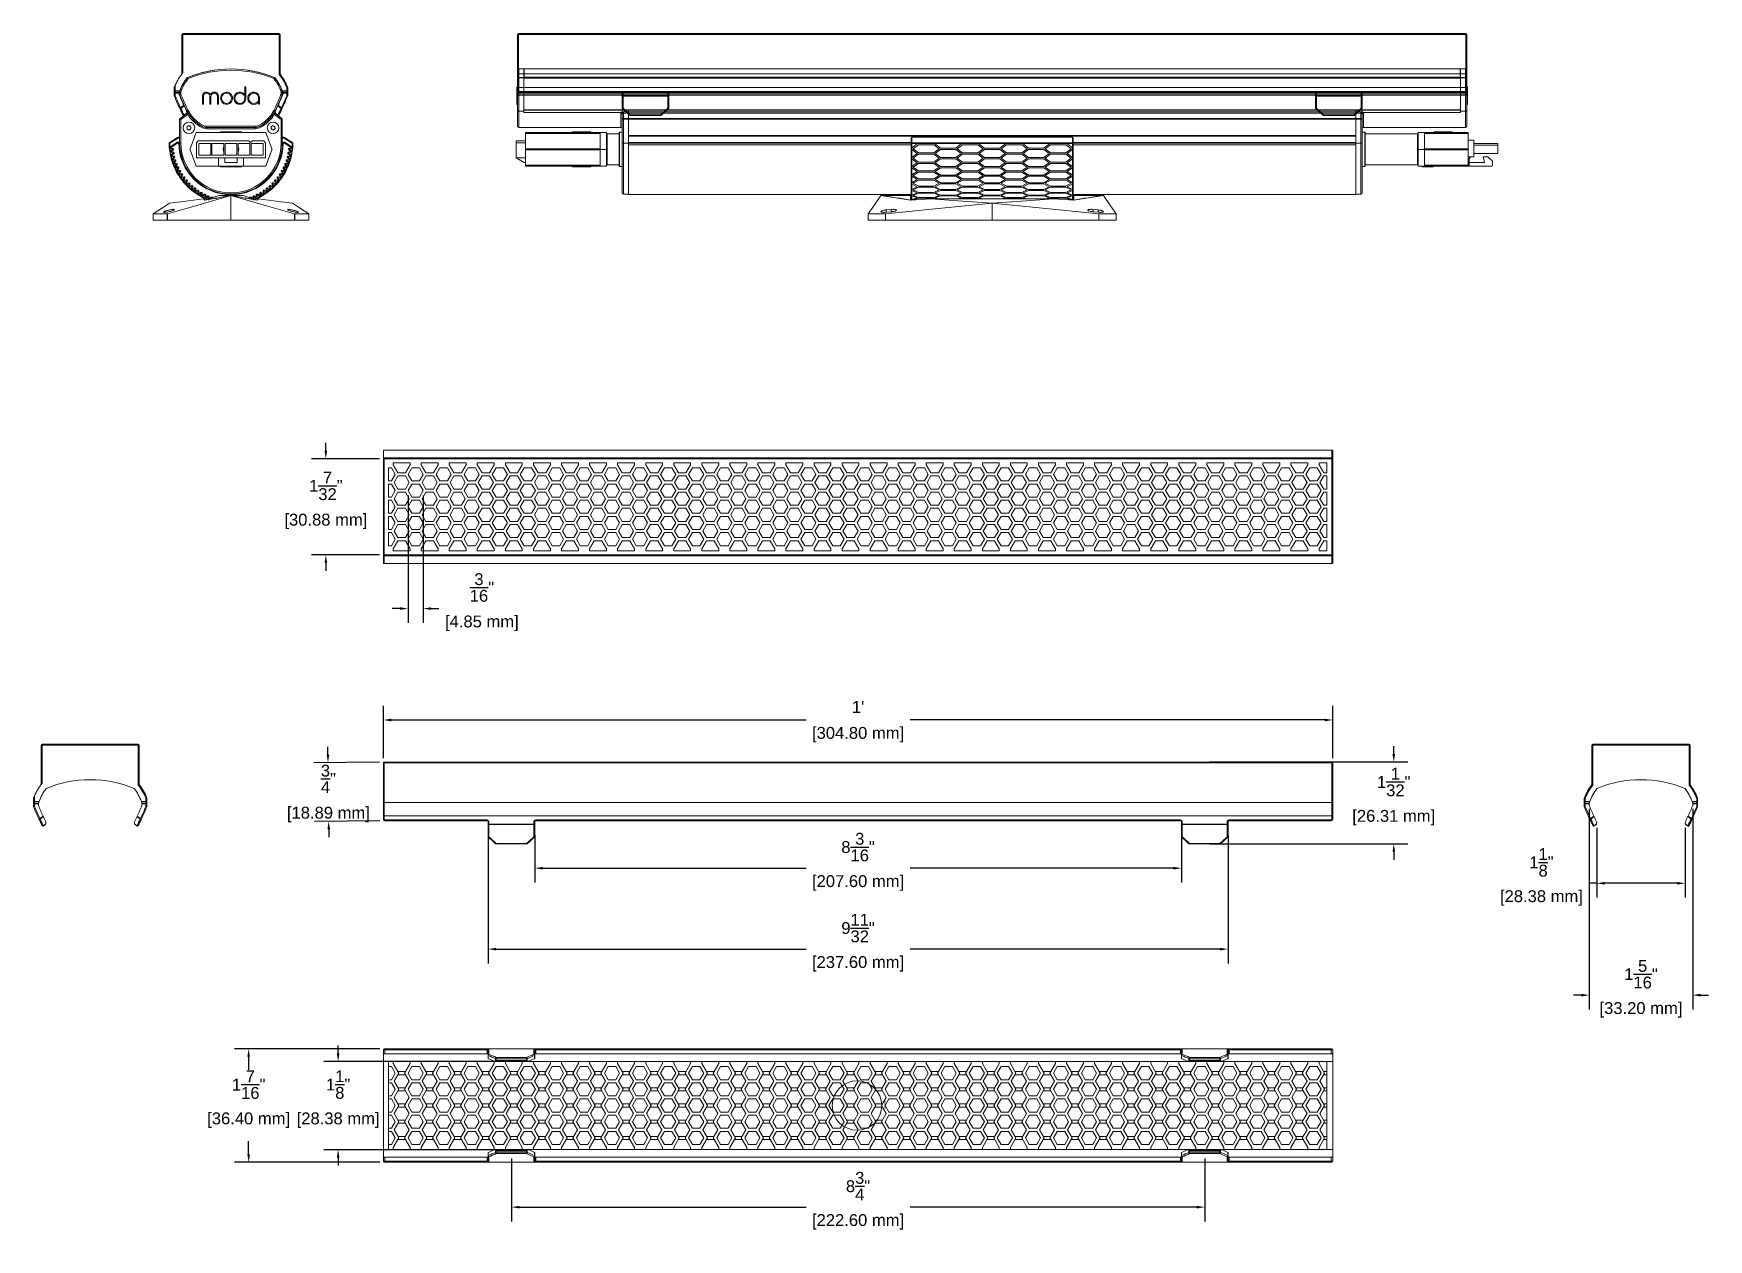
# Model space of a CAD drawing. Header units: inches. Extents: x -2.2 to 18.9, y 3.4 to 18.6.
import ezdxf

# ---------------------------------------------------------------- set-up
doc = ezdxf.new("R2010")
doc.units = ezdxf.units.IN
doc.header["$MEASUREMENT"] = 0
doc.layers.get('Defpoints').update_dxf_attribs({"color": 1})
doc.layers.add('Graze 2.0 Int', color=7, linetype='Continuous')
doc.layers.add('Honeycomb', color=7, linetype='Continuous')
doc.styles.add('SLDTEXTSTYLE0', font='TXT', dxfattribs={"width": 0.7})
doc.styles.get("Standard").update_dxf_attribs({"font": 'Arial.ttf'})
doc.dimstyles.new('.1 DIM', dxfattribs={"dimscale": 0, "dimtxt": 0.15, "dimasz": 0.1, "dimexe": 0.18, "dimexo": 0.0625, "dimgap": 0.09, "dimtad": 0, "dimtih": 1, "dimtoh": 1, "dimdec": 5, "dimzin": 0, "dimdsep": 46, "dimlunit": 4, "dimtxsty": 'Standard', "dimcen": 0.09, "dimadec": 0, "dimazin": 0, "dimtfac": 1, "dimtdec": 5, "dimtofl": 0, "dimtmove": 0, "dimatfit": 3, "dimfxl": 1, "dimtolj": 1, "dimtzin": 0, "dimarcsym": 0})

msp = doc.modelspace()

# ---------------------------------------------------------------- texts
at = {"layer": 'Honeycomb', "color": 7, "linetype": 'Continuous', "lineweight": 0, "insert": (8.522682, 5.132504), "char_height": 0.098425, "attachment_point": 1, "style": 'SLDTEXTSTYLE0'}
msp.add_mtext('I', dxfattribs=at)

# ---------------------------------------------------------------- blocks, each defined once
blk = doc.blocks.new('*D17')
at = {"layer": 'Defpoints', "color": 0, "lineweight": -2, "transparency": 16777216}
for p, q in [((2.195, 9.469), (2.195, 10.13)), ((14.195, 9.469), (14.195, 10.13)), ((2.295, 9.95), (7.537, 9.95)), ((14.095, 9.95), (8.853, 9.95))]:
    blk.add_line(p, q, dxfattribs=at)
at = {"layer": 'Defpoints', "color": 0, "transparency": 16777216}
for p in [(2.195, 9.95), (2.195, 9.407), (14.195, 9.407)]:
    blk.add_point(p, dxfattribs=at)
for points in [[(2.295, 9.966), (2.295, 9.933), (2.195, 9.95)], [(14.095, 9.966), (14.095, 9.933), (14.195, 9.95)]]:
    blk.add_solid(points, dxfattribs=at)
at = {"layer": 'Defpoints', "color": 0, "transparency": 16777216, "char_height": 0.15, "attachment_point": 5}
for s, insert in [("\\A1;1'", (8.195, 10.115)), ('\\A1;[304.80 mm]', (8.195, 9.764))]:
    blk.add_mtext(s, dxfattribs=dict(at, insert=insert))
blk = doc.blocks.new('*D18')
at = {"layer": 'Defpoints', "color": 0, "lineweight": -2, "transparency": 16777216}
for p, q in [((14.966, 9.519), (14.966, 9.619)), ((12.64, 9.419), (15.146, 9.419)), ((12.64, 8.383), (15.146, 8.383)), ((14.966, 8.283), (14.966, 8.183))]:
    blk.add_line(p, q, dxfattribs=at)
at = {"layer": 'Defpoints', "color": 0, "transparency": 16777216}
for p in [(12.577, 9.419), (14.966, 9.419), (12.577, 8.383)]:
    blk.add_point(p, dxfattribs=at)
for points in [[(14.95, 9.519), (14.983, 9.519), (14.966, 9.419)], [(14.95, 8.283), (14.983, 8.283), (14.966, 8.383)]]:
    blk.add_solid(points, dxfattribs=at)
at = {"layer": 'Defpoints', "color": 0, "transparency": 16777216, "char_height": 0.15, "attachment_point": 5}
for s, insert in [('\\A1;1{\\H1x;\\S1/32;}"', (14.966, 9.166)), ('\\A1;[26.31 mm]', (14.966, 8.715))]:
    blk.add_mtext(s, dxfattribs=dict(at, insert=insert))
blk = doc.blocks.new('*D19')
at = {"layer": 'Defpoints', "color": 0, "lineweight": -2, "transparency": 16777216}
for p, q in [((4.109, 8.493), (4.109, 7.896)), ((12.282, 8.493), (12.282, 7.896)), ((4.209, 8.076), (7.537, 8.076)), ((12.182, 8.076), (8.853, 8.076))]:
    blk.add_line(p, q, dxfattribs=at)
at = {"layer": 'Defpoints', "color": 0, "transparency": 16777216}
for p in [(4.109, 8.555), (12.282, 8.555), (4.109, 8.076)]:
    blk.add_point(p, dxfattribs=at)
for points in [[(4.209, 8.093), (4.209, 8.059), (4.109, 8.076)], [(12.182, 8.093), (12.182, 8.059), (12.282, 8.076)]]:
    blk.add_solid(points, dxfattribs=at)
at = {"layer": 'Defpoints', "color": 0, "transparency": 16777216, "char_height": 0.15, "attachment_point": 5}
for s, insert in [('\\A1;8{\\H1x;\\S3/16;}"', (8.195, 8.343)), ('\\A1;[207.60 mm]', (8.195, 7.89))]:
    blk.add_mtext(s, dxfattribs=dict(at, insert=insert))
blk = doc.blocks.new('*D20')
at = {"layer": 'Defpoints', "color": 0, "lineweight": -2, "transparency": 16777216}
for p, q in [((1.494, 9.511), (1.493, 9.611)), ((2.144, 9.418), (1.315, 9.409)), ((2.152, 8.674), (1.323, 8.666)), ((1.504, 8.568), (1.505, 8.468))]:
    blk.add_line(p, q, dxfattribs=at)
at = {"layer": 'Defpoints', "color": 0, "transparency": 16777216}
for p in [(2.207, 9.419), (1.503, 8.668), (2.215, 8.675)]:
    blk.add_point(p, dxfattribs=at)
for points in [[(1.511, 9.511), (1.478, 9.511), (1.495, 9.411)], [(1.521, 8.568), (1.488, 8.567), (1.503, 8.668)]]:
    blk.add_solid(points, dxfattribs=at)
at = {"layer": 'Defpoints', "color": 0, "transparency": 16777216, "char_height": 0.15, "attachment_point": 5}
for s, insert in [('\\A1;{\\H1x;\\S3/4;}"', (1.5, 9.205)), ('\\A1;[18.89 mm]', (1.5, 8.755))]:
    blk.add_mtext(s, dxfattribs=dict(at, insert=insert))
blk = doc.blocks.new('*D21')
at = {"layer": 'Defpoints', "color": 0, "lineweight": -2, "transparency": 16777216}
for p, q in [((2.152, 5.792), (0.312, 5.792)), ((0.492, 5.692), (0.492, 5.526)), ((0.492, 4.459), (0.492, 4.626)), ((2.152, 4.359), (0.312, 4.359))]:
    blk.add_line(p, q, dxfattribs=at)
at = {"layer": 'Defpoints', "color": 0, "transparency": 16777216}
for p in [(2.215, 5.792), (0.492, 4.359), (2.215, 4.359)]:
    blk.add_point(p, dxfattribs=at)
for points in [[(0.475, 5.692), (0.509, 5.692), (0.492, 5.792)], [(0.475, 4.459), (0.509, 4.459), (0.492, 4.359)]]:
    blk.add_solid(points, dxfattribs=at)
at = {"layer": 'Defpoints', "color": 0, "transparency": 16777216, "char_height": 0.15, "attachment_point": 5}
for s, insert in [('\\A1;1{\\H1x;\\S7/16;}"', (0.492, 5.34)), ('\\A1;[36.40 mm]', (0.492, 4.89))]:
    blk.add_mtext(s, dxfattribs=dict(at, insert=insert))
blk = doc.blocks.new('*D23')
at = {"layer": 'Defpoints', "color": 0, "lineweight": -2, "transparency": 16777216}
for p, q in [((1.623, 5.734), (1.623, 5.834)), ((3.751, 5.634), (1.443, 5.634)), ((3.751, 4.517), (1.443, 4.517)), ((1.623, 4.417), (1.623, 4.317))]:
    blk.add_line(p, q, dxfattribs=at)
at = {"layer": 'Defpoints', "color": 0, "transparency": 16777216}
for p in [(3.813, 5.634), (1.623, 4.517), (3.813, 4.517)]:
    blk.add_point(p, dxfattribs=at)
for points in [[(1.606, 5.734), (1.639, 5.734), (1.623, 5.634)], [(1.606, 4.417), (1.639, 4.417), (1.623, 4.517)]]:
    blk.add_solid(points, dxfattribs=at)
at = {"layer": 'Defpoints', "color": 0, "transparency": 16777216, "char_height": 0.15, "attachment_point": 5}
for s, insert in [('\\A1;1{\\H1x;\\S1/8;}"', (1.623, 5.341)), ('\\A1;[28.38 mm]', (1.623, 4.89))]:
    blk.add_mtext(s, dxfattribs=dict(at, insert=insert))
blk = doc.blocks.new('*D24')
at = {"layer": 'Defpoints', "color": 0, "lineweight": -2, "transparency": 16777216}
for p, q in [((3.813, 4.405), (3.813, 3.611)), ((12.577, 4.405), (12.577, 3.611)), ((3.913, 3.791), (7.537, 3.791)), ((12.477, 3.791), (8.853, 3.791))]:
    blk.add_line(p, q, dxfattribs=at)
at = {"layer": 'Defpoints', "color": 0, "transparency": 16777216}
for p in [(3.813, 4.468), (12.577, 4.468), (12.577, 3.791)]:
    blk.add_point(p, dxfattribs=at)
for points in [[(3.913, 3.807), (3.913, 3.774), (3.813, 3.791)], [(12.477, 3.807), (12.477, 3.774), (12.577, 3.791)]]:
    blk.add_solid(points, dxfattribs=at)
at = {"layer": 'Defpoints', "color": 0, "transparency": 16777216, "char_height": 0.15, "attachment_point": 5}
for s, insert in [('\\A1;8{\\H1x;\\S3/4;}"', (8.195, 4.056)), ('\\A1;[222.60 mm]', (8.195, 3.605))]:
    blk.add_mtext(s, dxfattribs=dict(at, insert=insert))
blk = doc.blocks.new('*D26')
at = {"layer": 'Defpoints', "color": 0, "lineweight": -2, "transparency": 16777216}
for p, q in [((1.468, 13.353), (1.468, 13.453)), ((2.144, 13.253), (1.288, 13.253)), ((2.144, 12.037), (1.288, 12.037)), ((1.468, 11.937), (1.468, 11.837))]:
    blk.add_line(p, q, dxfattribs=at)
at = {"layer": 'Defpoints', "color": 0, "transparency": 16777216}
for p in [(2.207, 13.253), (1.468, 12.037), (2.207, 12.037)]:
    blk.add_point(p, dxfattribs=at)
for points in [[(1.451, 13.353), (1.484, 13.353), (1.468, 13.253)], [(1.451, 11.937), (1.484, 11.937), (1.468, 12.037)]]:
    blk.add_solid(points, dxfattribs=at)
at = {"layer": 'Defpoints', "color": 0, "transparency": 16777216, "char_height": 0.15, "attachment_point": 5}
for s, insert in [('\\A1;1{\\H1x;\\S7/32;}"', (1.468, 12.91)), ('\\A1;[30.88 mm]', (1.468, 12.46))]:
    blk.add_mtext(s, dxfattribs=dict(at, insert=insert))
blk = doc.blocks.new('*D27')
at = {"layer": 'Defpoints', "color": 0, "lineweight": -2, "transparency": 16777216}
for p, q in [((2.507, 12.788), (2.507, 11.178)), ((2.698, 12.788), (2.698, 11.178)), ((2.407, 11.358), (2.307, 11.358)), ((2.798, 11.358), (2.898, 11.358))]:
    blk.add_line(p, q, dxfattribs=at)
at = {"layer": 'Defpoints', "color": 0, "transparency": 16777216}
for p in [(2.507, 12.85), (2.698, 12.85), (2.698, 11.358)]:
    blk.add_point(p, dxfattribs=at)
for points in [[(2.407, 11.375), (2.407, 11.342), (2.507, 11.358)], [(2.798, 11.375), (2.798, 11.342), (2.698, 11.358)]]:
    blk.add_solid(points, dxfattribs=at)
at = {"layer": 'Defpoints', "color": 0, "transparency": 16777216, "char_height": 0.15, "attachment_point": 5}
for s, insert in [('\\A1;{\\H1x;\\S3/16;}"', (3.44, 11.625)), ('\\A1;[4.85 mm]', (3.44, 11.173))]:
    blk.add_mtext(s, dxfattribs=dict(at, insert=insert))
blk = doc.blocks.new('*D28')
at = {"layer": 'Defpoints', "color": 0, "lineweight": -2, "transparency": 16777216}
for p, q in [((17.437, 8.826), (17.437, 6.291)), ((18.745, 8.826), (18.745, 6.291)), ((17.337, 6.471), (17.237, 6.471)), ((18.845, 6.471), (18.945, 6.471))]:
    blk.add_line(p, q, dxfattribs=at)
at = {"layer": 'Defpoints', "color": 0, "transparency": 16777216}
for p in [(17.437, 8.888), (18.745, 8.888), (18.745, 6.471)]:
    blk.add_point(p, dxfattribs=at)
for points in [[(17.337, 6.488), (17.337, 6.454), (17.437, 6.471)], [(18.845, 6.488), (18.845, 6.454), (18.745, 6.471)]]:
    blk.add_solid(points, dxfattribs=at)
at = {"layer": 'Defpoints', "color": 0, "transparency": 16777216, "char_height": 0.15, "attachment_point": 5}
for s, insert in [('\\A1;1{\\H1x;\\S5/16;}"', (18.091, 6.736)), ('\\A1;[33.20 mm]', (18.091, 6.285))]:
    blk.add_mtext(s, dxfattribs=dict(at, insert=insert))
blk = doc.blocks.new('*D29')
at = {"layer": 'Defpoints', "color": 0, "lineweight": -2, "transparency": 16777216}
for p, q in [((17.532, 8.587), (17.532, 7.705)), ((18.65, 8.587), (18.65, 7.705)), ((17.532, 7.885), (17.432, 7.885)), ((18.55, 7.885), (17.632, 7.885))]:
    blk.add_line(p, q, dxfattribs=at)
at = {"layer": 'Defpoints', "color": 0, "transparency": 16777216}
for p in [(17.532, 8.65), (18.65, 8.65), (17.532, 7.885)]:
    blk.add_point(p, dxfattribs=at)
for points in [[(17.632, 7.902), (17.632, 7.868), (17.532, 7.885)], [(18.55, 7.902), (18.55, 7.868), (18.65, 7.885)]]:
    blk.add_solid(points, dxfattribs=at)
at = {"layer": 'Defpoints', "color": 0, "transparency": 16777216, "char_height": 0.15, "attachment_point": 5}
for s, insert in [('\\A1;1{\\H1x;\\S1/8;}"', (16.833, 8.15)), ('\\A1;[28.38 mm]', (16.833, 7.7))]:
    blk.add_mtext(s, dxfattribs=dict(at, insert=insert))
blk = doc.blocks.new('*D30')
at = {"layer": 'Defpoints', "color": 0, "lineweight": -2, "transparency": 16777216}
for p, q in [((3.518, 8.493), (3.518, 6.873)), ((12.872, 8.493), (12.872, 6.873)), ((3.618, 7.053), (7.537, 7.053)), ((12.772, 7.053), (8.853, 7.053))]:
    blk.add_line(p, q, dxfattribs=at)
at = {"layer": 'Defpoints', "color": 0, "transparency": 16777216}
for p in [(3.518, 8.555), (12.872, 8.555), (3.518, 7.053)]:
    blk.add_point(p, dxfattribs=at)
for points in [[(3.618, 7.069), (3.618, 7.036), (3.518, 7.053)], [(12.772, 7.069), (12.772, 7.036), (12.872, 7.053)]]:
    blk.add_solid(points, dxfattribs=at)
at = {"layer": 'Defpoints', "color": 0, "transparency": 16777216, "char_height": 0.15, "attachment_point": 5}
for s, insert in [('\\A1;9{\\H1x;\\S11/32;}"', (8.195, 7.319)), ('\\A1;[237.60 mm]', (8.195, 6.867))]:
    blk.add_mtext(s, dxfattribs=dict(at, insert=insert))

# ---------------------------------------------------------------- dimensions: what is measured, and where the dimension line sits
at = {"layer": 'Defpoints'}
for base, p1, p2, angle, picture, middle in [((1.4677114, 12.0374435), (2.2069904, 13.2533687), (2.2069904, 12.0374435), 90, '*D26', (1.4677114, 12.6454061)), ((14.966234, 9.418541), (12.57702, 8.382639), (12.57702, 9.418541), 90, '*D18', (14.966234, 8.90059)), ((18.744571, 6.470905), (17.437484, 8.888274), (18.744571, 8.888274), 180, '*D28', (18.091028, 6.470905)), ((1.622678, 4.517043), (3.813339, 5.634265), (3.813339, 4.517043), 90, '*D23', (1.622678, 5.075654))]:
    dim = msp.add_linear_dim(base=base, p1=p1, p2=p2, angle=angle, dimstyle='.1 DIM', override={"dimscale": 1, "dimpost": '\\X'}, dxfattribs=at)
    dim.commit()
    dim.dimension.update_dxf_attribs({"geometry": picture, "text_midpoint": middle})
dim = msp.add_linear_dim(base=(2.698301, 11.358497), p1=(2.507367, 12.850131), p2=(2.698301, 12.850131), dimstyle='.1 DIM', override={"dimscale": 1, "dimpost": '\\X'}, dxfattribs=at)
dim.commit()
dim.dimension.update_dxf_attribs({"geometry": '*D27', "text_midpoint": (3.439529, 11.358497), "dimtype": 160})
for base, p1, p2, picture, middle in [((2.195179, 9.949826), (14.195179, 9.40673), (2.195179, 9.40673), '*D17', (8.195179, 9.949826)), ((3.518014, 7.052551), (12.872344, 8.555343), (3.518014, 8.555343), '*D30', (8.195179, 7.052551)), ((4.108663, 8.075836), (12.281695, 8.555343), (4.108663, 8.555343), '*D19', (8.195179, 8.075836)), ((12.57702, 3.790734), (3.813339, 4.467699), (12.57702, 4.467699), '*D24', (8.195179, 3.790734))]:
    dim = msp.add_linear_dim(base=base, p1=p1, p2=p2, dimstyle='.1 DIM', override={"dimscale": 1, "dimpost": '\\X'}, dxfattribs=at)
    dim.commit()
    dim.dimension.update_dxf_attribs({"geometry": picture, "text_midpoint": middle})
for base, p1, p2, angle, picture, middle, dimtype in [((1.503332, 8.667526), (2.20699, 9.418541), (2.214865, 8.675062), 270.6068035, '*D20', (1.500444, 8.940195), 161), ((0.492078, 4.359118), (2.214865, 5.792189), (2.214865, 4.359118), 90, '*D21', (0.492078, 5.075654), 160)]:
    dim = msp.add_linear_dim(base=base, p1=p1, p2=p2, angle=angle, dimstyle='.1 DIM', override={"dimscale": 1, "dimpost": '\\X'}, dxfattribs=at)
    dim.commit()
    dim.dimension.update_dxf_attribs({"geometry": picture, "text_midpoint": middle, "dimtype": dimtype})
dim = msp.add_aligned_dim(p1=(18.649639, 8.649549), p2=(17.532417, 8.649578), distance=0.764586, dimstyle='.1 DIM', override={"dimscale": 1, "dimpost": '\\X'}, dxfattribs=at)
dim.commit()
dim.dimension.update_dxf_attribs({"geometry": '*D29', "text_midpoint": (16.832847, 7.884994)})

# ---------------------------------------------------------------- linework, layer by layer
at = {"layer": 'Graze 2.0 Int', "color": 253, "linetype": 'Continuous', "lineweight": 15}
for p, q in [((3.890006, 18.058892), (3.890006, 18.164447)), ((3.890006, 17.890055), (3.890006, 18.058892)), ((3.968747, 18.180195), (3.905755, 18.180195)), ((3.905755, 18.180195), (3.905755, 18.073486)), ((3.905755, 18.073486), (3.905755, 18.068665)), ((3.905755, 18.073486), (3.968747, 18.073486)), ((3.905755, 18.068665), (3.905755, 17.895038)), ((3.968747, 18.068665), (3.905755, 18.068665)), ((3.968747, 18.180195), (3.968747, 18.073486)), ((3.974652, 18.134919), (3.968747, 18.134919)), ((3.968747, 18.073486), (3.968747, 18.068665)), ((3.974652, 18.072563), (3.968747, 18.072563)), ((3.968747, 17.895038), (3.968747, 18.068665)), ((3.970715, 18.061274), (3.968747, 18.061274)), ((15.809299, 18.068424), (3.970715, 18.068424)), ((3.970715, 18.065391), (3.970715, 18.068424)), ((15.809299, 18.065391), (3.970715, 18.065391)), ((3.970715, 17.895038), (3.970715, 18.065391)), ((15.805362, 18.180195), (3.974652, 18.180195)), ((3.974652, 18.180195), (3.974652, 18.078371)), ((3.974652, 18.078371), (3.974652, 18.068424)), ((3.974652, 18.078371), (15.805362, 18.078371)), ((15.805362, 18.180195), (15.805362, 18.078371)), ((15.811267, 18.134919), (15.805362, 18.134919)), ((15.805362, 18.078371), (15.805362, 18.068424)), ((15.805362, 18.072563), (15.811267, 18.072563)), ((15.809299, 18.065391), (15.809299, 18.068424)), ((15.809299, 17.895038), (15.809299, 18.065391)), ((15.809299, 18.061274), (15.811267, 18.061274)), ((15.874259, 18.180195), (15.811267, 18.180195)), ((15.811267, 18.073486), (15.811267, 18.180195)), ((15.811267, 18.073486), (15.874259, 18.073486)), ((15.811267, 18.068665), (15.811267, 18.073486)), ((15.874259, 18.068665), (15.811267, 18.068665)), ((15.811267, 18.068665), (15.811267, 17.895038)), ((15.874259, 18.073486), (15.874259, 18.180195)), ((15.874259, 18.068665), (15.874259, 18.073486)), ((15.874259, 17.895038), (15.874259, 18.068665)), ((15.890007, 18.164447), (15.890007, 18.058892)), ((15.890007, 18.058892), (15.890007, 17.890055)), ((-0.365012, 17.88258), (-0.38076, 17.88258)), ((-0.38076, 17.865282), (-0.38076, 17.88258)), ((-0.38076, 17.865282), (-0.365012, 17.865282)), ((-0.365012, 17.88258), (-0.365012, 17.865282)), ((-0.092968, 17.826776), (-0.092968, 17.735629)), ((-0.080353, 17.735629), (-0.080353, 17.830771)), ((0.002857, 17.830771), (0.002857, 17.735629)), ((0.015473, 17.735629), (0.015473, 17.830771)), ((0.098788, 17.830771), (0.098788, 17.735629)), ((0.111718, 17.735629), (0.111718, 17.826776)), ((0.432375, 17.850062), (0.432375, 17.867145)), ((0.442362, 17.956137), (0.442362, 17.817577)), ((0.455293, 17.956137), (0.442362, 17.956137)), ((0.455293, 17.818628), (0.455293, 17.956137)), ((0.617803, 17.802438), (0.617803, 17.735629)), ((0.630733, 17.735629), (0.630733, 17.801545)), ((0.902704, 17.865282), (0.902704, 17.88258)), ((0.918452, 17.88258), (0.902704, 17.88258)), ((0.902704, 17.865282), (0.918452, 17.865282)), ((0.918452, 17.88258), (0.918452, 17.865282)), ((3.882132, 17.956137), (3.890006, 17.956137)), ((3.882132, 17.88718), (3.882132, 17.956137)), ((3.890006, 17.88718), (3.882132, 17.88718)), ((3.882132, 17.867489), (3.882132, 17.88718)), ((3.882132, 17.867489), (3.890006, 17.867489)), ((3.882132, 17.821083), (3.882132, 17.867489)), ((3.882132, 17.821083), (3.890006, 17.821083)), ((3.882132, 17.801545), (3.882132, 17.821083)), ((3.882132, 17.735629), (3.882132, 17.801545)), ((3.882132, 17.801545), (3.890006, 17.801545)), ((3.890006, 17.890055), (3.890006, 17.88258)), ((3.890006, 17.865282), (3.890006, 17.88258)), ((3.905755, 17.88258), (3.890006, 17.88258)), ((3.890006, 17.865282), (3.905755, 17.865282)), ((3.890006, 17.865282), (3.890006, 17.856124)), ((3.890006, 17.655401), (3.890006, 17.856124)), ((3.905755, 17.88258), (3.905755, 17.895038)), ((3.905755, 17.895038), (3.968747, 17.895038)), ((3.905755, 17.88258), (3.905755, 17.865282)), ((3.968747, 17.88258), (3.905755, 17.88258)), ((3.905755, 17.865282), (3.968747, 17.865282)), ((3.905755, 17.850019), (3.905755, 17.865282)), ((3.968747, 17.850019), (3.905755, 17.850019)), ((3.905755, 17.850019), (3.905755, 17.648528)), ((3.970715, 17.98925), (3.968747, 17.98925)), ((3.970715, 17.977439), (3.968747, 17.977439)), ((3.968747, 17.895038), (3.968747, 17.88258)), ((3.968747, 17.865282), (3.968747, 17.88258)), ((3.970715, 17.881949), (3.968747, 17.881966)), ((3.968747, 17.865282), (3.968747, 17.850019)), ((3.970715, 17.862933), (3.968747, 17.86294)), ((3.968747, 17.658899), (3.968747, 17.850019)), ((3.970715, 17.836039), (3.968747, 17.836032)), ((3.970715, 17.817023), (3.968747, 17.817006)), ((3.970715, 17.895038), (15.809299, 17.895038)), ((3.970715, 17.88258), (3.970715, 17.895038)), ((15.809299, 17.88258), (3.970715, 17.88258)), ((3.970715, 17.865282), (3.970715, 17.88258)), ((3.970715, 17.865282), (15.809299, 17.865282)), ((3.970715, 17.850019), (3.970715, 17.865282)), ((15.809299, 17.850019), (3.970715, 17.850019)), ((3.970715, 17.664327), (3.970715, 17.850019)), ((15.809299, 17.98925), (15.811267, 17.98925)), ((15.809299, 17.977439), (15.811267, 17.977439)), ((15.809299, 17.88258), (15.809299, 17.895038)), ((15.809299, 17.865282), (15.809299, 17.88258)), ((15.809299, 17.881949), (15.811267, 17.881966)), ((15.809299, 17.850019), (15.809299, 17.865282)), ((15.809299, 17.862933), (15.811267, 17.86294)), ((15.809299, 17.664327), (15.809299, 17.850019)), ((15.809299, 17.836039), (15.811267, 17.836032)), ((15.809299, 17.817023), (15.811267, 17.817006)), ((15.811267, 17.895038), (15.874259, 17.895038)), ((15.811267, 17.88258), (15.811267, 17.895038)), ((15.874259, 17.88258), (15.811267, 17.88258)), ((15.811267, 17.88258), (15.811267, 17.865282)), ((15.811267, 17.865282), (15.874259, 17.865282)), ((15.811267, 17.850019), (15.811267, 17.865282)), ((15.874259, 17.850019), (15.811267, 17.850019)), ((15.811267, 17.850019), (15.811267, 17.658899)), ((15.874259, 17.895038), (15.874259, 17.88258)), ((15.890007, 17.88258), (15.874259, 17.88258)), ((15.874259, 17.865282), (15.874259, 17.88258)), ((15.874259, 17.865282), (15.890007, 17.865282)), ((15.874259, 17.865282), (15.874259, 17.850019)), ((15.874259, 17.648528), (15.874259, 17.850019)), ((15.897881, 17.956137), (15.890007, 17.956137)), ((15.890007, 17.88258), (15.890007, 17.890055)), ((15.897881, 17.887822), (15.890007, 17.887822)), ((15.890007, 17.88258), (15.890007, 17.865282)), ((15.897881, 17.872716), (15.890007, 17.872716)), ((15.890007, 17.856124), (15.890007, 17.865282)), ((15.897881, 17.860685), (15.890007, 17.860685)), ((15.890007, 17.856124), (15.890007, 17.655401)), ((15.897881, 17.826776), (15.890007, 17.826776)), ((15.897881, 17.956137), (15.897881, 17.887822)), ((15.897881, 17.887822), (15.897881, 17.872716)), ((15.897881, 17.872716), (15.897881, 17.860685)), ((15.897881, 17.860685), (15.897881, 17.826776)), ((15.897881, 17.826776), (15.897881, 17.735629)), ((-0.375379, 17.553817), (-0.286838, 17.620538)), ((-0.280361, 17.6057), (-0.364334, 17.542422)), ((-0.28238, 17.64045), (-0.281872, 17.63949)), ((-0.092968, 17.735629), (-0.080353, 17.735629)), ((0.002857, 17.735629), (0.015473, 17.735629)), ((0.098788, 17.735629), (0.111718, 17.735629)), ((0.607815, 17.752975), (0.607815, 17.769953)), ((0.617803, 17.735629), (0.630733, 17.735629)), ((0.902026, 17.542422), (0.818053, 17.6057)), ((0.819503, 17.639375), (0.820072, 17.64045)), ((0.82453, 17.620538), (0.913071, 17.553817)), ((3.882132, 17.735629), (3.890006, 17.735629)), ((3.882132, 17.732836), (3.882132, 17.735629)), ((3.882132, 17.732836), (3.890006, 17.732836)), ((3.905755, 17.648528), (3.968747, 17.648528)), ((3.968747, 17.77864), (3.970715, 17.77864)), ((3.968747, 17.735333), (3.970715, 17.735333)), ((3.968747, 17.688084), (3.970715, 17.688084)), ((3.968747, 17.648528), (3.968747, 17.658899)), ((5.212841, 17.658899), (3.968747, 17.658899)), ((3.968747, 17.628724), (3.968747, 17.648528)), ((5.202505, 17.628724), (3.968747, 17.628724)), ((15.809299, 17.664327), (3.970715, 17.664327)), ((5.202587, 17.628704), (5.202603, 17.628724)), ((5.212841, 17.658899), (5.291581, 17.658899)), ((5.212841, 17.542422), (5.212841, 17.6057)), ((5.228589, 17.64045), (5.291581, 17.64045)), ((5.228589, 17.620538), (5.228589, 17.64045)), ((5.228589, 17.620538), (5.228589, 17.553817)), ((5.291581, 17.620538), (5.228589, 17.620538)), ((5.291581, 17.658899), (5.291581, 17.664327)), ((5.291581, 17.658899), (14.488432, 17.658899)), ((5.291581, 17.658899), (5.291581, 17.64045)), ((5.291581, 17.64045), (5.291581, 17.620538)), ((5.291581, 17.64045), (14.488432, 17.64045)), ((5.291581, 17.620538), (5.291581, 17.553817)), ((14.488432, 17.620538), (5.291581, 17.620538)), ((5.291581, 17.553817), (5.291581, 17.620538)), ((14.488432, 17.658899), (14.488432, 17.664327)), ((14.567173, 17.658899), (14.488432, 17.658899)), ((14.488432, 17.658899), (14.488432, 17.64045)), ((14.488432, 17.64045), (14.551425, 17.64045)), ((14.488432, 17.620538), (14.488432, 17.64045)), ((14.551425, 17.620538), (14.488432, 17.620538)), ((14.488432, 17.620538), (14.488432, 17.553817)), ((14.488432, 17.620538), (14.488432, 17.553817)), ((14.551425, 17.64045), (14.551425, 17.620538)), ((14.551425, 17.553817), (14.551425, 17.620538)), ((14.567173, 17.658899), (15.811267, 17.658899)), ((14.567173, 17.6057), (14.567173, 17.542422)), ((14.577411, 17.628724), (14.577427, 17.628704)), ((14.577509, 17.628724), (15.811267, 17.628724)), ((14.582921, 17.614212), (14.582921, 17.601136)), ((15.811267, 17.77864), (15.809299, 17.77864)), ((15.811267, 17.735333), (15.809299, 17.735333)), ((15.811267, 17.688084), (15.809299, 17.688084)), ((15.811267, 17.658899), (15.811267, 17.648528)), ((15.874259, 17.648528), (15.811267, 17.648528)), ((15.811267, 17.648528), (15.811267, 17.628724)), ((15.897881, 17.735629), (15.890007, 17.735629)), ((15.890007, 17.732937), (15.897881, 17.732937)), ((15.897881, 17.732858), (15.890007, 17.732858)), ((15.890007, 17.732836), (15.897881, 17.732836)), ((15.897881, 17.735629), (15.897881, 17.732937)), ((15.897881, 17.732937), (15.897881, 17.732858)), ((15.897881, 17.732858), (15.897881, 17.732836)), ((-0.380082, 17.243187), (-0.380082, 17.544385)), ((-0.364334, 17.542422), (-0.364334, 17.243266)), ((-0.27644, 17.460942), (-0.291059, 17.436579)), ((-0.291059, 17.436579), (-0.277269, 17.411737)), ((-0.277269, 17.411737), (-0.24886, 17.411258)), ((-0.248031, 17.460463), (-0.27644, 17.460942)), ((-0.24886, 17.411258), (-0.234241, 17.435621)), ((-0.176834, 17.36611), (-0.24835, 17.171228)), ((-0.234241, 17.435621), (-0.248031, 17.460463)), ((0.696046, 17.379014), (-0.158354, 17.379014)), ((-0.038241, 17.455785), (-0.038241, 17.440037)), ((-0.038241, 17.455785), (0.575933, 17.455785)), ((0.575933, 17.440037), (-0.038241, 17.440037)), ((-0.038241, 17.440037), (-0.038241, 17.424289)), ((0.575933, 17.424289), (-0.038241, 17.424289)), ((0.140483, 17.387196), (0.131035, 17.379014)), ((0.140483, 17.387196), (0.152303, 17.387196)), ((0.152303, 17.387196), (0.147578, 17.379014)), ((0.152303, 17.387196), (0.175941, 17.387196)), ((0.175941, 17.387196), (0.180665, 17.379014)), ((0.175941, 17.387196), (0.18776, 17.387196)), ((0.192886, 17.387261), (0.183362, 17.379014)), ((0.190285, 17.385009), (0.18776, 17.387196)), ((0.192886, 17.387261), (0.204685, 17.387261)), ((0.204685, 17.387261), (0.199923, 17.379014)), ((0.204685, 17.387261), (0.228283, 17.387261)), ((0.228283, 17.387261), (0.233045, 17.379014)), ((0.228283, 17.387261), (0.240082, 17.387261)), ((0.244948, 17.386775), (0.235986, 17.379014)), ((0.242796, 17.384911), (0.240082, 17.387261)), ((0.244948, 17.386775), (0.256897, 17.386775)), ((0.256897, 17.386775), (0.252416, 17.379014)), ((0.256897, 17.386775), (0.280795, 17.386775)), ((0.280795, 17.386775), (0.285276, 17.379014)), ((0.280795, 17.386775), (0.292744, 17.386775)), ((0.301706, 17.379014), (0.292744, 17.386775)), ((0.29761, 17.387261), (0.294896, 17.384911)), ((0.29761, 17.387261), (0.309409, 17.387261)), ((0.309409, 17.387261), (0.304647, 17.379014)), ((0.309409, 17.387261), (0.333007, 17.387261)), ((0.333007, 17.387261), (0.337769, 17.379014)), ((0.333007, 17.387261), (0.344807, 17.387261)), ((0.35433, 17.379014), (0.344807, 17.387261)), ((0.349932, 17.387196), (0.347407, 17.385009)), ((0.349932, 17.387196), (0.361751, 17.387196)), ((0.361751, 17.387196), (0.357027, 17.379014)), ((0.361751, 17.387196), (0.38539, 17.387196)), ((0.38539, 17.387196), (0.390114, 17.379014)), ((0.38539, 17.387196), (0.397209, 17.387196)), ((0.406658, 17.379014), (0.397209, 17.387196)), ((0.575933, 17.455785), (0.575933, 17.440037)), ((0.575933, 17.440037), (0.575933, 17.424289)), ((0.786042, 17.171228), (0.714526, 17.36611)), ((0.798133, 17.464427), (0.774706, 17.44835)), ((0.774706, 17.44835), (0.776915, 17.420023)), ((0.776915, 17.420023), (0.802551, 17.407773)), ((0.823769, 17.452177), (0.798133, 17.464427)), ((0.802551, 17.407773), (0.825979, 17.42385)), ((0.825979, 17.42385), (0.823769, 17.452177)), ((0.902026, 17.243187), (0.902026, 17.542422)), ((0.917774, 17.544385), (0.917774, 17.243187)), ((5.197093, 17.440037), (3.905755, 17.440037)), ((3.992369, 17.379014), (4.950154, 17.379014)), ((3.992369, 17.36611), (3.992369, 17.379014)), ((4.937251, 17.36611), (3.992369, 17.36611)), ((3.992369, 17.171228), (3.992369, 17.36611)), ((4.590117, 17.386775), (4.582355, 17.379014)), ((4.590117, 17.386775), (4.610813, 17.386775)), ((4.610813, 17.379014), (4.610813, 17.386775)), ((4.610813, 17.386775), (4.620222, 17.386775)), ((4.620708, 17.387261), (4.612459, 17.379014)), ((4.620708, 17.387261), (4.641143, 17.387261)), ((4.641143, 17.379014), (4.641143, 17.387261)), ((4.641143, 17.387261), (4.66158, 17.387261)), ((4.651032, 17.387196), (4.642849, 17.379014)), ((4.651032, 17.387196), (4.671504, 17.387196)), ((4.66158, 17.387261), (4.661646, 17.387196)), ((4.671504, 17.379014), (4.671504, 17.387196)), ((4.671504, 17.387196), (4.691975, 17.387196)), ((4.681337, 17.387261), (4.681272, 17.387196)), ((4.681337, 17.387261), (4.701773, 17.387261)), ((4.691975, 17.387196), (4.700158, 17.379014)), ((4.701773, 17.379014), (4.701773, 17.387261)), ((4.701773, 17.387261), (4.72221, 17.387261)), ((4.711662, 17.387196), (4.703479, 17.379014)), ((4.711662, 17.387196), (4.732134, 17.387196)), ((4.72221, 17.387261), (4.722275, 17.387196)), ((4.732134, 17.379014), (4.732134, 17.387196)), ((4.732134, 17.387196), (4.752605, 17.387196)), ((4.741967, 17.387261), (4.741902, 17.387196)), ((4.741967, 17.387261), (4.762404, 17.387261)), ((4.752605, 17.387196), (4.760788, 17.379014)), ((4.762404, 17.379014), (4.762404, 17.387261)), ((4.762404, 17.387261), (4.78284, 17.387261)), ((4.772292, 17.387196), (4.76411, 17.379014)), ((4.772292, 17.387196), (4.792763, 17.387196)), ((4.78284, 17.387261), (4.782905, 17.387196)), ((4.792763, 17.379014), (4.792763, 17.387196)), ((4.792763, 17.387196), (4.813235, 17.387196)), ((4.813235, 17.387196), (4.821418, 17.379014)), ((4.937251, 17.171228), (4.937251, 17.36611)), ((4.950154, 17.379014), (5.015991, 17.379014)), ((5.015991, 17.379014), (5.015991, 17.164447)), ((5.173472, 17.361297), (5.023865, 17.361297)), ((5.023865, 17.361297), (5.023865, 16.967623)), ((5.212841, 17.380982), (5.181345, 17.380982)), ((5.181345, 17.380934), (5.181345, 17.380982)), ((5.181345, 16.947911), (5.181345, 17.380934)), ((5.212841, 17.243187), (5.212841, 17.542422)), ((5.228589, 17.544385), (5.228589, 17.553817)), ((5.228589, 17.553817), (5.291581, 17.553817)), ((5.228589, 17.544385), (5.228589, 17.243187)), ((5.291581, 17.544385), (5.228589, 17.544385)), ((5.291581, 17.553817), (5.291581, 17.544385)), ((5.291581, 17.553817), (14.488432, 17.553817)), ((5.291581, 17.544385), (5.291581, 17.243187)), ((14.488432, 17.544385), (5.291581, 17.544385)), ((5.291581, 17.337675), (5.291581, 17.544385)), ((14.488432, 17.553817), (14.551425, 17.553817)), ((14.488432, 17.544385), (14.488432, 17.553817)), ((14.551425, 17.544385), (14.488432, 17.544385)), ((14.488432, 17.544385), (14.488432, 17.243187)), ((14.488432, 17.544385), (14.488432, 17.337675)), ((14.551425, 17.553817), (14.551425, 17.544385)), ((14.551425, 17.243187), (14.551425, 17.544385)), ((14.567173, 17.542422), (14.567173, 17.243266)), ((14.598669, 17.380982), (14.567173, 17.380982)), ((14.582921, 17.440037), (15.874259, 17.440037)), ((14.598669, 16.947911), (14.598669, 17.380982)), ((15.26796, 17.361297), (14.606543, 17.361297)), ((15.26796, 16.967596), (15.26796, 17.361297)), ((15.275834, 17.164447), (15.275834, 17.379014)), ((15.275834, 17.379014), (15.341671, 17.379014)), ((15.341671, 17.379014), (15.905755, 17.379014)), ((15.354574, 17.36611), (15.354574, 17.171228)), ((15.905755, 17.36611), (15.354574, 17.36611)), ((15.479377, 17.387196), (15.471194, 17.379014)), ((15.499849, 17.387196), (15.479377, 17.387196)), ((15.499849, 17.379014), (15.499849, 17.387196)), ((15.52032, 17.387196), (15.499849, 17.387196)), ((15.509772, 17.387261), (15.509707, 17.387196)), ((15.530209, 17.387261), (15.509772, 17.387261)), ((15.52032, 17.387196), (15.528503, 17.379014)), ((15.530209, 17.379014), (15.530209, 17.387261)), ((15.550645, 17.387261), (15.530209, 17.387261)), ((15.540007, 17.387196), (15.531824, 17.379014)), ((15.560479, 17.387196), (15.540007, 17.387196)), ((15.550645, 17.387261), (15.55071, 17.387196)), ((15.560479, 17.379014), (15.560479, 17.387196)), ((15.58095, 17.387196), (15.560479, 17.387196)), ((15.570402, 17.387261), (15.570337, 17.387196)), ((15.590839, 17.387261), (15.570402, 17.387261)), ((15.58095, 17.387196), (15.589133, 17.379014)), ((15.590839, 17.379014), (15.590839, 17.387261)), ((15.611275, 17.387261), (15.590839, 17.387261)), ((15.600637, 17.387196), (15.592454, 17.379014)), ((15.621109, 17.387196), (15.600637, 17.387196)), ((15.611275, 17.387261), (15.61134, 17.387196)), ((15.621109, 17.379014), (15.621109, 17.387196)), ((15.64158, 17.387196), (15.621109, 17.387196)), ((15.631032, 17.387261), (15.630967, 17.387196)), ((15.651468, 17.387261), (15.631032, 17.387261)), ((15.64158, 17.387196), (15.649763, 17.379014)), ((15.651468, 17.379014), (15.651468, 17.387261)), ((15.671905, 17.387261), (15.651468, 17.387261)), ((15.671905, 17.387261), (15.680153, 17.379014)), ((15.6818, 17.386775), (15.672391, 17.386775)), ((15.6818, 17.379014), (15.6818, 17.386775)), ((15.702496, 17.386775), (15.6818, 17.386775)), ((15.702496, 17.386775), (15.710258, 17.379014)), ((15.905755, 17.379014), (15.905755, 17.36611)), ((15.905755, 17.36611), (15.905755, 17.171228)), ((-0.510887, 17.244605), (-0.405903, 17.312783)), ((-0.401615, 17.306179), (-0.506599, 17.238002)), ((-0.493211, 17.201759), (-0.413059, 17.253811)), ((-0.408062, 17.242972), (-0.492189, 17.18834)), ((-0.492115, 17.18747), (-0.465385, 17.176004)), ((-0.470041, 17.16515), (-0.490841, 17.174072)), ((-0.488168, 17.151597), (-0.470041, 17.16515)), ((-0.462969, 17.15569), (-0.486264, 17.138274)), ((-0.413059, 17.253811), (-0.409051, 17.254998)), ((-0.409051, 17.254998), (-0.380082, 17.254998)), ((-0.407338, 17.243187), (-0.408062, 17.242972)), ((-0.380082, 17.243187), (-0.407338, 17.243187)), ((-0.405903, 17.312783), (-0.399841, 17.31672)), ((-0.380082, 17.306179), (-0.401615, 17.306179)), ((-0.395553, 17.31799), (-0.380082, 17.31799)), ((-0.24835, 17.157665), (-0.176834, 16.962783)), ((-0.14454, 17.270746), (-0.168162, 17.247124)), ((-0.168162, 17.058147), (-0.168162, 17.247124)), ((-0.14454, 17.270746), (0.493256, 17.270746)), ((-0.136666, 17.089643), (-0.136666, 17.23925)), ((-0.136666, 17.23925), (0.012941, 17.23925)), ((0.012941, 17.23925), (0.012941, 17.089643)), ((0.028689, 17.089643), (0.028689, 17.23925)), ((0.028689, 17.23925), (0.178295, 17.23925)), ((0.178295, 17.23925), (0.178295, 17.089643)), ((0.194043, 17.089643), (0.194043, 17.23925)), ((0.194043, 17.23925), (0.343649, 17.23925)), ((0.343649, 17.23925), (0.343649, 17.089643)), ((0.359397, 17.089643), (0.359397, 17.23925)), ((0.359397, 17.23925), (0.509004, 17.23925)), ((0.516878, 17.250925), (0.493256, 17.270746)), ((0.509004, 17.23925), (0.509004, 17.089643)), ((0.5405, 17.270746), (0.516878, 17.250925)), ((0.524752, 17.23925), (0.674358, 17.23925)), ((0.524752, 17.089643), (0.524752, 17.23925)), ((0.5405, 17.270746), (0.682232, 17.270746)), ((0.674358, 17.23925), (0.674358, 17.089643)), ((0.705854, 17.247124), (0.682232, 17.270746)), ((0.705854, 17.247124), (0.705854, 17.058147)), ((0.714526, 16.962783), (0.786042, 17.157665)), ((0.902026, 17.243187), (0.917774, 17.243187)), ((0.917774, 17.31799), (0.933245, 17.31799)), ((0.939307, 17.306179), (0.917774, 17.306179)), ((0.917774, 17.254998), (0.946743, 17.254998)), ((0.945031, 17.243187), (0.917774, 17.243187)), ((0.937533, 17.31672), (0.943596, 17.312783)), ((1.044291, 17.238002), (0.939307, 17.306179)), ((0.943596, 17.312783), (1.04858, 17.244605)), ((0.945754, 17.242972), (0.945031, 17.243187)), ((1.029881, 17.18834), (0.945754, 17.242972)), ((0.946743, 17.254998), (0.950751, 17.253811)), ((0.950751, 17.253811), (1.030903, 17.201759)), ((1.023956, 17.138274), (1.000661, 17.15569)), ((1.003077, 17.176004), (1.029807, 17.18747)), ((1.028534, 17.174072), (1.007733, 17.16515)), ((1.007733, 17.16515), (1.02586, 17.151597)), ((3.874259, 17.270746), (3.992369, 17.270746)), ((3.874259, 17.247124), (3.874259, 17.270746)), ((3.992369, 17.247124), (3.874259, 17.247124)), ((3.874259, 17.247124), (3.874259, 17.058147)), ((3.992369, 17.171228), (4.937251, 17.171228)), ((3.992369, 17.157665), (3.992369, 17.171228)), ((4.937251, 17.157665), (3.992369, 17.157665)), ((3.992369, 16.962783), (3.992369, 17.157665)), ((4.937251, 16.962783), (4.937251, 17.157665)), ((4.938456, 17.164447), (5.015991, 17.164447)), ((5.015991, 17.164447), (5.015991, 16.94988)), ((5.212841, 17.243187), (5.228589, 17.243187)), ((5.212841, 16.613265), (5.212841, 17.243187)), ((5.228589, 17.243187), (5.291581, 17.243187)), ((5.228589, 17.243187), (5.228589, 16.597517)), ((14.488432, 17.337675), (5.291581, 17.337675)), ((14.488432, 17.329801), (5.291581, 17.329801)), ((8.866385, 17.251061), (5.291581, 17.251061)), ((5.291581, 17.231354), (5.291581, 17.243187)), ((5.291581, 17.243187), (8.866385, 17.243187)), ((5.291581, 17.222887), (5.291581, 17.228381)), ((5.291581, 17.222887), (5.291581, 16.59358)), ((8.866385, 17.222887), (5.291581, 17.222887)), ((8.866385, 17.238002), (8.866385, 17.306179)), ((8.866385, 17.182187), (8.866385, 17.238002)), ((8.866385, 17.163556), (8.866385, 17.182187)), ((8.866385, 17.064235), (8.866385, 17.163556)), ((8.878196, 17.31672), (8.874259, 17.312783)), ((8.874259, 17.312783), (8.874259, 17.244605)), ((8.874259, 17.237849), (8.874259, 17.244605)), ((8.874259, 17.244605), (8.947369, 17.244605)), ((8.947369, 17.237849), (8.874259, 17.237849)), ((8.874259, 17.237849), (8.874259, 17.181468)), ((8.874259, 17.181468), (8.947369, 17.237849)), ((8.874259, 17.181468), (8.874259, 17.162647)), ((8.940316, 17.112181), (8.874259, 17.162647)), ((8.874259, 17.162647), (8.874259, 17.062319)), ((8.878196, 17.31799), (8.878196, 17.31672)), ((8.878196, 17.31799), (10.901818, 17.31799)), ((10.901818, 17.31672), (8.878196, 17.31672)), ((8.890929, 17.172052), (8.957595, 17.223416)), ((8.957994, 17.12073), (8.890929, 17.172052)), ((8.947369, 17.237849), (8.947369, 17.244605)), ((8.947369, 17.244605), (9.161873, 17.244605)), ((9.161873, 17.237849), (8.947369, 17.237849)), ((8.957595, 17.223416), (9.151645, 17.223416)), ((9.151645, 17.223416), (9.218515, 17.171897)), ((9.218515, 17.171897), (9.151645, 17.12073)), ((9.161873, 17.237849), (9.161873, 17.244605)), ((9.161873, 17.244605), (9.504292, 17.244605)), ((9.504292, 17.237849), (9.161873, 17.237849)), ((9.161873, 17.237849), (9.235992, 17.180691)), ((9.169489, 17.112181), (9.236155, 17.163112)), ((9.235992, 17.180691), (9.430174, 17.180691)), ((9.236155, 17.163112), (9.430207, 17.163112)), ((9.430174, 17.180691), (9.504292, 17.237849)), ((9.430207, 17.163112), (9.497057, 17.112042)), ((9.447853, 17.172052), (9.514519, 17.223416)), ((9.514918, 17.12073), (9.447853, 17.172052)), ((9.504292, 17.244605), (9.718797, 17.244605)), ((9.504292, 17.244605), (9.504292, 17.237849)), ((9.718797, 17.237849), (9.504292, 17.237849)), ((9.514519, 17.223416), (9.70857, 17.223416)), ((9.70857, 17.223416), (9.775439, 17.171897)), ((9.775439, 17.171897), (9.70857, 17.12073)), ((9.718797, 17.244605), (10.06121, 17.244605)), ((9.718797, 17.244605), (9.718797, 17.237849)), ((10.06121, 17.237849), (9.718797, 17.237849)), ((9.718797, 17.237849), (9.792916, 17.180691)), ((9.726414, 17.112181), (9.793079, 17.163112)), ((9.792916, 17.180691), (9.987098, 17.180691)), ((9.793079, 17.163112), (9.987131, 17.163112)), ((9.987098, 17.180691), (10.06121, 17.237849)), ((9.987131, 17.163112), (10.05398, 17.112044)), ((10.004777, 17.172052), (10.071437, 17.223416)), ((10.071843, 17.12073), (10.004777, 17.172052)), ((10.06121, 17.244605), (10.06121, 17.237849)), ((10.06121, 17.244605), (10.275721, 17.244605)), ((10.275721, 17.237849), (10.06121, 17.237849)), ((10.071437, 17.223416), (10.265494, 17.223416)), ((10.265494, 17.223416), (10.332357, 17.171897)), ((10.332357, 17.171897), (10.265494, 17.12073)), ((10.275721, 17.244605), (10.275721, 17.237849)), ((10.275721, 17.244605), (10.618135, 17.244605)), ((10.618135, 17.237849), (10.275721, 17.237849)), ((10.275721, 17.237849), (10.349834, 17.180691)), ((10.283338, 17.112181), (10.350004, 17.163112)), ((10.349834, 17.180691), (10.544015, 17.180691)), ((10.350004, 17.163112), (10.544054, 17.163112)), ((10.544015, 17.180691), (10.618135, 17.237849)), ((10.544054, 17.163112), (10.610902, 17.112044)), ((10.561695, 17.172052), (10.628361, 17.223416)), ((10.628767, 17.12073), (10.561695, 17.172052)), ((10.618135, 17.244605), (10.618135, 17.237849)), ((10.618135, 17.244605), (10.832645, 17.244605)), ((10.832645, 17.237849), (10.618135, 17.237849)), ((10.628361, 17.223416), (10.822418, 17.223416)), ((10.822418, 17.223416), (10.889281, 17.171897)), ((10.889281, 17.171897), (10.822418, 17.12073)), ((10.832645, 17.244605), (10.905755, 17.244605)), ((10.832645, 17.244605), (10.832645, 17.237849)), ((10.905755, 17.237849), (10.832645, 17.237849)), ((10.832645, 17.237849), (10.905755, 17.181464)), ((10.905755, 17.162342), (10.839896, 17.112028)), ((10.901818, 17.31799), (10.901818, 17.31672)), ((10.905755, 17.312783), (10.901818, 17.31672)), ((10.905755, 17.244605), (10.905755, 17.312783)), ((10.905755, 17.244605), (10.905755, 17.237849)), ((10.905755, 17.181464), (10.905755, 17.237849)), ((10.905755, 17.162342), (10.905755, 17.181464)), ((10.905755, 17.062315), (10.905755, 17.162342)), ((10.913629, 17.306179), (10.913629, 17.238002)), ((14.488432, 17.251061), (10.913629, 17.251061)), ((10.913629, 17.243187), (14.488432, 17.243187)), ((10.913629, 17.238002), (10.913629, 17.182183)), ((14.488432, 17.222887), (10.913629, 17.222887)), ((10.913629, 17.182183), (10.913629, 17.163254)), ((10.913629, 17.163254), (10.913629, 17.064232)), ((14.551425, 17.243187), (14.488432, 17.243187)), ((14.488432, 17.243187), (14.488432, 17.231354)), ((14.488432, 17.228381), (14.488432, 17.222887)), ((14.488432, 16.59358), (14.488432, 17.222887)), ((14.551425, 16.597517), (14.551425, 17.243187)), ((14.567173, 17.243266), (14.567173, 16.613265)), ((15.275834, 17.164447), (15.353369, 17.164447)), ((15.275834, 16.94988), (15.275834, 17.164447)), ((15.354574, 17.171228), (15.905755, 17.171228)), ((15.905755, 17.157665), (15.354574, 17.157665)), ((15.354574, 17.157665), (15.354574, 16.962783)), ((15.905755, 17.280588), (15.976621, 17.280588)), ((15.905755, 17.171228), (15.905755, 17.157665)), ((15.905755, 17.157665), (15.905755, 16.962783)), ((15.976621, 17.06799), (15.976621, 17.280588)), ((15.976621, 17.237281), (16.283708, 17.237281)), ((16.283708, 17.217596), (15.976621, 17.217596)), ((16.283708, 17.237281), (16.283708, 17.217596)), ((16.283708, 17.111297), (16.283708, 17.217596)), ((-0.486132, 17.137412), (-0.458704, 17.127734)), ((-0.462634, 17.116596), (-0.483978, 17.124127)), ((-0.479828, 17.101877), (-0.462634, 17.116596)), ((-0.454953, 17.107624), (-0.477048, 17.088709)), ((-0.47686, 17.087857), (-0.448853, 17.08001)), ((-0.45204, 17.068637), (-0.473834, 17.074743)), ((-0.468225, 17.052816), (-0.45204, 17.068637)), ((-0.443784, 17.060191), (-0.464583, 17.03986)), ((-0.464339, 17.039022), (-0.435875, 17.033039)), ((-0.438305, 17.021481), (-0.460454, 17.026136)), ((-0.453411, 17.004627), (-0.438305, 17.021481)), ((-0.429509, 17.013598), (-0.448922, 16.991939)), ((-0.448623, 16.991119), (-0.419827, 16.987028)), ((-0.421489, 16.975334), (-0.443897, 16.978518)), ((-0.43545, 16.95752), (-0.421489, 16.975334)), ((-0.412192, 16.968048), (-0.430134, 16.945156)), ((-0.429782, 16.944357), (-0.400778, 16.942174)), ((0.190106, 17.058147), (-0.168162, 17.058147)), ((-0.158354, 16.94988), (0.111366, 16.94988)), ((0.012941, 17.089643), (-0.136666, 17.089643)), ((0.178295, 17.089643), (0.028689, 17.089643)), ((0.111366, 16.94988), (0.111366, 17.058147)), ((0.426326, 16.94988), (0.111366, 16.94988)), ((0.140483, 16.941697), (0.131035, 16.94988)), ((0.140483, 16.941697), (0.152303, 16.941697)), ((0.152303, 16.941697), (0.147578, 16.94988)), ((0.152303, 16.941697), (0.175941, 16.941697)), ((0.175941, 16.941697), (0.180665, 16.94988)), ((0.175941, 16.941697), (0.18776, 16.941697)), ((0.192886, 16.941632), (0.183362, 16.94988)), ((0.190285, 16.943884), (0.18776, 16.941697)), ((0.190106, 17.058147), (0.347586, 17.058147)), ((0.190106, 16.999092), (0.190106, 17.058147)), ((0.190106, 16.999092), (0.347586, 16.999092)), ((0.192886, 16.941632), (0.204685, 16.941632)), ((0.343649, 17.089643), (0.194043, 17.089643)), ((0.204685, 16.941632), (0.199923, 16.94988)), ((0.204685, 16.941632), (0.228283, 16.941632)), ((0.228283, 16.941632), (0.233045, 16.94988)), ((0.228283, 16.941632), (0.240082, 16.941632)), ((0.244948, 16.942118), (0.235986, 16.94988)), ((0.242796, 16.943982), (0.240082, 16.941632)), ((0.244948, 16.942118), (0.256897, 16.942118)), ((0.256897, 16.942118), (0.252416, 16.94988)), ((0.256897, 16.942118), (0.280795, 16.942118)), ((0.280795, 16.942118), (0.285276, 16.94988)), ((0.280795, 16.942118), (0.292744, 16.942118)), ((0.301706, 16.94988), (0.292744, 16.942118)), ((0.29761, 16.941632), (0.294896, 16.943982)), ((0.29761, 16.941632), (0.309409, 16.941632)), ((0.309409, 16.941632), (0.304647, 16.94988)), ((0.309409, 16.941632), (0.333007, 16.941632)), ((0.333007, 16.941632), (0.337769, 16.94988)), ((0.333007, 16.941632), (0.344807, 16.941632)), ((0.35433, 16.94988), (0.344807, 16.941632)), ((0.349932, 16.941697), (0.347407, 16.943884)), ((0.705854, 17.058147), (0.347586, 17.058147)), ((0.347586, 17.058147), (0.347586, 16.999092)), ((0.349932, 16.941697), (0.361751, 16.941697)), ((0.361751, 16.941697), (0.357027, 16.94988)), ((0.509004, 17.089643), (0.359397, 17.089643)), ((0.361751, 16.941697), (0.38539, 16.941697)), ((0.38539, 16.941697), (0.390114, 16.94988)), ((0.38539, 16.941697), (0.397209, 16.941697)), ((0.406658, 16.94988), (0.397209, 16.941697)), ((0.426326, 17.058147), (0.426326, 16.94988)), ((0.426326, 16.94988), (0.696046, 16.94988)), ((0.674358, 17.089643), (0.524752, 17.089643)), ((0.938471, 16.942174), (0.967474, 16.944357)), ((0.967826, 16.945156), (0.949885, 16.968048)), ((0.957519, 16.987028), (0.986315, 16.991119)), ((0.981589, 16.978518), (0.959181, 16.975334)), ((0.959181, 16.975334), (0.973142, 16.95752)), ((0.986614, 16.991939), (0.967202, 17.013598)), ((0.973567, 17.033039), (1.002031, 17.039022)), ((0.998146, 17.026136), (0.975997, 17.021481)), ((0.975997, 17.021481), (0.991103, 17.004627)), ((1.002275, 17.03986), (0.981476, 17.060191)), ((0.986545, 17.08001), (1.014552, 17.087857)), ((1.011526, 17.074743), (0.989732, 17.068637)), ((0.989732, 17.068637), (1.005917, 17.052816)), ((1.01474, 17.088709), (0.992645, 17.107624)), ((0.996396, 17.127734), (1.023824, 17.137412)), ((1.02167, 17.124127), (1.000326, 17.116596)), ((1.000326, 17.116596), (1.01752, 17.101877)), ((3.992369, 17.058147), (3.874259, 17.058147)), ((3.874259, 17.058147), (3.972684, 16.999092)), ((3.992369, 16.999092), (3.972684, 16.999092)), ((3.992369, 16.962783), (4.937251, 16.962783)), ((3.992369, 16.94988), (3.992369, 16.962783)), ((4.950154, 16.94988), (3.992369, 16.94988)), ((4.590117, 16.942118), (4.582355, 16.94988)), ((4.590117, 16.942118), (4.610813, 16.942118)), ((4.610813, 16.94988), (4.610813, 16.942118)), ((4.610813, 16.942118), (4.620222, 16.942118)), ((4.620708, 16.941632), (4.612459, 16.94988)), ((4.620708, 16.941632), (4.641143, 16.941632)), ((4.641143, 16.94988), (4.641143, 16.941632)), ((4.641143, 16.941632), (4.66158, 16.941632)), ((4.651032, 16.941697), (4.642849, 16.94988)), ((4.651032, 16.941697), (4.671504, 16.941697)), ((4.66158, 16.941632), (4.661646, 16.941697)), ((4.671504, 16.94988), (4.671504, 16.941697)), ((4.671504, 16.941697), (4.691975, 16.941697)), ((4.681337, 16.941632), (4.681272, 16.941697)), ((4.681337, 16.941632), (4.701773, 16.941632)), ((4.691975, 16.941697), (4.700158, 16.94988)), ((4.701773, 16.94988), (4.701773, 16.941632)), ((4.701773, 16.941632), (4.72221, 16.941632)), ((4.711662, 16.941697), (4.703479, 16.94988)), ((4.711662, 16.941697), (4.732134, 16.941697)), ((4.72221, 16.941632), (4.722275, 16.941697)), ((4.732134, 16.94988), (4.732134, 16.941697)), ((4.732134, 16.941697), (4.752605, 16.941697)), ((4.741967, 16.941632), (4.741902, 16.941697)), ((4.741967, 16.941632), (4.762404, 16.941632)), ((4.752605, 16.941697), (4.760788, 16.94988)), ((4.762404, 16.94988), (4.762404, 16.941632)), ((4.762404, 16.941632), (4.78284, 16.941632)), ((4.772292, 16.941697), (4.76411, 16.94988)), ((4.772292, 16.941697), (4.792763, 16.941697)), ((4.78284, 16.941632), (4.782905, 16.941697)), ((4.792763, 16.94988), (4.792763, 16.941697)), ((4.792763, 16.941697), (4.813235, 16.941697)), ((4.813235, 16.941697), (4.821418, 16.94988)), ((5.015991, 16.94988), (4.950154, 16.94988)), ((5.023865, 16.967596), (5.173472, 16.967596)), ((5.181345, 16.947911), (5.212841, 16.947911)), ((8.866385, 17.046124), (8.866385, 17.064235)), ((8.866385, 16.950772), (8.866385, 17.046124)), ((8.866385, 16.933611), (8.866385, 16.950772)), ((8.874259, 17.062319), (8.940316, 17.112181)), ((8.874259, 17.062319), (8.874259, 17.044024)), ((8.940317, 16.995315), (8.874259, 17.044024)), ((8.874259, 17.044024), (8.874259, 16.947703)), ((8.874259, 16.947703), (8.940317, 16.995315)), ((8.874259, 16.947703), (8.874259, 16.930368)), ((8.890929, 17.053156), (8.957595, 17.103344)), ((8.957994, 17.003531), (8.890929, 17.053156)), ((8.890929, 16.939013), (8.957595, 16.986841)), ((8.957994, 16.892263), (8.890929, 16.939013)), ((8.957595, 17.103344), (9.151645, 17.103344)), ((8.957595, 16.986841), (9.151645, 16.986841)), ((9.151645, 17.12073), (8.957994, 17.12073)), ((9.151645, 17.003531), (8.957994, 17.003531)), ((9.151645, 17.103344), (9.218515, 17.053006)), ((9.218515, 17.053006), (9.151645, 17.003531)), ((9.151645, 16.986841), (9.218515, 16.93887)), ((9.218515, 16.93887), (9.151645, 16.892263)), ((9.236554, 17.061563), (9.169489, 17.112181)), ((9.169489, 16.995317), (9.236155, 17.044475)), ((9.236554, 16.946985), (9.169489, 16.995317)), ((9.236155, 17.044475), (9.430207, 17.044475)), ((9.430174, 17.061563), (9.236554, 17.061563)), ((9.430174, 16.946985), (9.236554, 16.946985)), ((9.497057, 17.112042), (9.430174, 17.061563)), ((9.497058, 16.995183), (9.430174, 16.946985)), ((9.430207, 17.044475), (9.497058, 16.995183)), ((9.447869, 16.939001), (9.514552, 16.986841)), ((9.514918, 16.892263), (9.447869, 16.939001)), ((9.44787, 17.053144), (9.514552, 17.103344)), ((9.514918, 17.003531), (9.44787, 17.053144)), ((9.514552, 17.103344), (9.708571, 17.103344)), ((9.514552, 16.986841), (9.70857, 16.986841)), ((9.70857, 17.12073), (9.514918, 17.12073)), ((9.70857, 17.003531), (9.514918, 17.003531)), ((9.775439, 17.053006), (9.70857, 17.003531)), ((9.70857, 16.986841), (9.775439, 16.93887)), ((9.775439, 16.93887), (9.70857, 16.892263)), ((9.708571, 17.103344), (9.775439, 17.053006)), ((9.793479, 17.061563), (9.726414, 17.112181)), ((9.726414, 16.995317), (9.793079, 17.044475)), ((9.793479, 16.946985), (9.726414, 16.995317)), ((9.793079, 17.044475), (9.987131, 17.044475)), ((9.987098, 17.061563), (9.793479, 17.061563)), ((9.987098, 16.946985), (9.793479, 16.946985)), ((10.05398, 17.112044), (9.987098, 17.061563)), ((10.05398, 16.995185), (9.987098, 16.946985)), ((9.987131, 17.044475), (10.05398, 16.995185)), ((10.004793, 16.939001), (10.071476, 16.986841)), ((10.071843, 16.892263), (10.004793, 16.939001)), ((10.004794, 17.053144), (10.071476, 17.103344)), ((10.071843, 17.003531), (10.004794, 17.053144)), ((10.071476, 17.103344), (10.265495, 17.103344)), ((10.071476, 16.986841), (10.265494, 16.986841)), ((10.265494, 17.12073), (10.071843, 17.12073)), ((10.265494, 17.003531), (10.071843, 17.003531)), ((10.332357, 17.053006), (10.265494, 17.003531)), ((10.265494, 16.986841), (10.332357, 16.93887)), ((10.332357, 16.93887), (10.265494, 16.892263)), ((10.265495, 17.103344), (10.332357, 17.053006)), ((10.350403, 17.061563), (10.283338, 17.112181)), ((10.283338, 16.995317), (10.350004, 17.044475)), ((10.350403, 16.946985), (10.283338, 16.995317)), ((10.350004, 17.044475), (10.544055, 17.044475)), ((10.544016, 17.061563), (10.350403, 17.061563)), ((10.544015, 16.946985), (10.350403, 16.946985)), ((10.610904, 16.995185), (10.544015, 16.946985)), ((10.610902, 17.112044), (10.544016, 17.061563)), ((10.544055, 17.044475), (10.610904, 16.995185)), ((10.561714, 16.938999), (10.628401, 16.986841)), ((10.628767, 16.892263), (10.561714, 16.938999)), ((10.561715, 17.053141), (10.628401, 17.103344)), ((10.628767, 17.003531), (10.561715, 17.053141)), ((10.628401, 17.103344), (10.822419, 17.103344)), ((10.628401, 16.986841), (10.822418, 16.986841)), ((10.822418, 17.12073), (10.628767, 17.12073)), ((10.822418, 17.003531), (10.628767, 17.003531)), ((10.889281, 17.053006), (10.822418, 17.003531)), ((10.822418, 16.986841), (10.889281, 16.93887)), ((10.889281, 16.93887), (10.822418, 16.892263)), ((10.822419, 17.103344), (10.889281, 17.053006)), ((10.839896, 17.112028), (10.905755, 17.062315)), ((10.905755, 17.043727), (10.839896, 16.99517)), ((10.839896, 16.99517), (10.905755, 16.9477)), ((10.905755, 17.043727), (10.905755, 17.062315)), ((10.905755, 16.9477), (10.905755, 17.043727)), ((10.905755, 16.930088), (10.905755, 16.9477)), ((10.913629, 17.064232), (10.913629, 17.045831)), ((10.913629, 17.045831), (10.913629, 16.950768)), ((10.913629, 16.950768), (10.913629, 16.933333)), ((14.567173, 16.947911), (14.598669, 16.947911)), ((14.606543, 16.967596), (15.26796, 16.967596)), ((15.341671, 16.94988), (15.275834, 16.94988)), ((15.328191, 16.941632), (15.319943, 16.94988)), ((15.328191, 16.941632), (15.348628, 16.941632)), ((15.905755, 16.94988), (15.341671, 16.94988)), ((15.348628, 16.941632), (15.348628, 16.94988)), ((15.348628, 16.941632), (15.369065, 16.941632)), ((15.358426, 16.941697), (15.350244, 16.94988)), ((15.354574, 16.962783), (15.905755, 16.962783)), ((15.358426, 16.941697), (15.378898, 16.941697)), ((15.369065, 16.941632), (15.369129, 16.941697)), ((15.378898, 16.941697), (15.378898, 16.94988)), ((15.378898, 16.941697), (15.399369, 16.941697)), ((15.388821, 16.941632), (15.388756, 16.941697)), ((15.388821, 16.941632), (15.409258, 16.941632)), ((15.399369, 16.941697), (15.407552, 16.94988)), ((15.409258, 16.941632), (15.409258, 16.94988)), ((15.409258, 16.941632), (15.429694, 16.941632)), ((15.429694, 16.941632), (15.437942, 16.94988)), ((15.43018, 16.942118), (15.439589, 16.942118)), ((15.439589, 16.942118), (15.439589, 16.94988)), ((15.439589, 16.942118), (15.460285, 16.942118)), ((15.460285, 16.942118), (15.468047, 16.94988)), ((15.976621, 17.06799), (15.905755, 17.06799)), ((15.905755, 16.962783), (15.905755, 16.94988)), ((15.917566, 16.94988), (15.905755, 16.94988)), ((15.917566, 17.036494), (15.917566, 16.94988)), ((15.917566, 16.997124), (16.114417, 16.997124)), ((15.917566, 16.94988), (16.201031, 16.94988)), ((15.976621, 17.111297), (16.283708, 17.111297)), ((16.094732, 17.06799), (16.114417, 16.997124)), ((16.094732, 17.06799), (16.153787, 17.06799)), ((16.212842, 17.016809), (16.153787, 17.06799)), ((16.201031, 16.94988), (16.212842, 16.957754)), ((16.212842, 17.016809), (16.212842, 16.957754)), ((-0.401665, 16.930397), (-0.424235, 16.932096)), ((-0.414421, 16.9117), (-0.401665, 16.930397)), ((-0.391908, 16.92374), (-0.408301, 16.899714)), ((-0.407897, 16.898941), (-0.378812, 16.898676)), ((-0.37892, 16.886865), (-0.401552, 16.887071)), ((-0.390415, 16.867368), (-0.37892, 16.886865)), ((-0.368745, 16.880867), (-0.383517, 16.855812)), ((-0.383063, 16.855067), (-0.354024, 16.856721)), ((-0.353352, 16.844929), (-0.375949, 16.843642)), ((-0.363536, 16.824716), (-0.353352, 16.844929)), ((-0.342804, 16.839615), (-0.355891, 16.81364)), ((-0.355388, 16.812927), (-0.326523, 16.816493)), ((-0.325074, 16.804771), (-0.347537, 16.801996)), ((-0.333902, 16.78393), (-0.325074, 16.804771)), ((-0.314199, 16.800164), (-0.325543, 16.773383)), ((-0.324995, 16.772704), (-0.296427, 16.778167)), ((-0.294208, 16.766566), (-0.316439, 16.762315)), ((-0.301642, 16.745188), (-0.294208, 16.766566)), ((-0.283053, 16.762687), (-0.292605, 16.735215)), ((-0.292013, 16.734574), (-0.263868, 16.74191)), ((-0.260889, 16.730481), (-0.282791, 16.724772)), ((-0.266896, 16.708659), (-0.260889, 16.730481)), ((-0.249502, 16.727346), (-0.257221, 16.699304)), ((0.794914, 16.699304), (0.787194, 16.727346)), ((0.798581, 16.730481), (0.804589, 16.708659)), ((0.820483, 16.724772), (0.798581, 16.730481)), ((0.80156, 16.74191), (0.829706, 16.734574)), ((0.830297, 16.735215), (0.820745, 16.762687)), ((0.831901, 16.766566), (0.839334, 16.745188)), ((0.854131, 16.762315), (0.831901, 16.766566)), ((0.834119, 16.778167), (0.862687, 16.772704)), ((0.863235, 16.773383), (0.851891, 16.800164)), ((0.862766, 16.804771), (0.871594, 16.78393)), ((0.885229, 16.801996), (0.862766, 16.804771)), ((0.864215, 16.816493), (0.893081, 16.812927)), ((0.893583, 16.81364), (0.880497, 16.839615)), ((0.891045, 16.844929), (0.901228, 16.824716)), ((0.913642, 16.843642), (0.891045, 16.844929)), ((0.891716, 16.856721), (0.920755, 16.855067)), ((0.921209, 16.855812), (0.906438, 16.880867)), ((0.916504, 16.898676), (0.945589, 16.898941)), ((0.939245, 16.887071), (0.916612, 16.886865)), ((0.916612, 16.886865), (0.928107, 16.867368)), ((0.945993, 16.899714), (0.9296, 16.92374)), ((0.961927, 16.932096), (0.939357, 16.930397)), ((0.939357, 16.930397), (0.952113, 16.9117)), ((8.866385, 16.844501), (8.866385, 16.933611)), ((8.866385, 16.8287), (8.866385, 16.844501)), ((8.866385, 16.74796), (8.866385, 16.8287)), ((8.866385, 16.733893), (8.866385, 16.74796)), ((8.866385, 16.663435), (8.866385, 16.733893)), ((8.940317, 16.884578), (8.874259, 16.930368)), ((8.874259, 16.930368), (8.874259, 16.840354)), ((8.874259, 16.840354), (8.940317, 16.884578)), ((8.874259, 16.840354), (8.874259, 16.824392)), ((8.940316, 16.782616), (8.874259, 16.824392)), ((8.874259, 16.824392), (8.874259, 16.742832)), ((8.874259, 16.742832), (8.940316, 16.782616)), ((8.874259, 16.742832), (8.874259, 16.728623)), ((8.940317, 16.691845), (8.874259, 16.728623)), ((8.874259, 16.728623), (8.874259, 16.657449)), ((8.890929, 16.832342), (8.957595, 16.876667)), ((8.957994, 16.789588), (8.890929, 16.832342)), ((8.890929, 16.73569), (8.957595, 16.775457)), ((8.957994, 16.697938), (8.890929, 16.73569)), ((8.957595, 16.876667), (9.151645, 16.876667)), ((8.957595, 16.775457), (9.151645, 16.775457)), ((9.151645, 16.892263), (8.957994, 16.892263)), ((9.151645, 16.789588), (8.957994, 16.789588)), ((9.151645, 16.876667), (9.218515, 16.832211)), ((9.218515, 16.832211), (9.151645, 16.789588)), ((9.151645, 16.775457), (9.218515, 16.735573)), ((9.218515, 16.735573), (9.151645, 16.697938)), ((9.169489, 16.88458), (9.236155, 16.930794)), ((9.236554, 16.839692), (9.169489, 16.88458)), ((9.169489, 16.782617), (9.236155, 16.824784)), ((9.236554, 16.742241), (9.169489, 16.782617)), ((9.169489, 16.691845), (9.236155, 16.728971)), ((9.236155, 16.930794), (9.430207, 16.930794)), ((9.236155, 16.824784), (9.430207, 16.824784)), ((9.236155, 16.728971), (9.430207, 16.728971)), ((9.430174, 16.839692), (9.236554, 16.839692)), ((9.430174, 16.742241), (9.236554, 16.742241)), ((9.497058, 16.884454), (9.430174, 16.839692)), ((9.497058, 16.782503), (9.430174, 16.742241)), ((9.430207, 16.930794), (9.497058, 16.884454)), ((9.430207, 16.824784), (9.497058, 16.782503)), ((9.430207, 16.728971), (9.497058, 16.691747)), ((9.447869, 16.832332), (9.514552, 16.876667)), ((9.514918, 16.789588), (9.447869, 16.832332)), ((9.447869, 16.735681), (9.514552, 16.775457)), ((9.514918, 16.697938), (9.447869, 16.735681)), ((9.514552, 16.876667), (9.70857, 16.876667)), ((9.514552, 16.775457), (9.70857, 16.775457)), ((9.70857, 16.892263), (9.514918, 16.892263)), ((9.708571, 16.789588), (9.514918, 16.789588)), ((9.70857, 16.876667), (9.775439, 16.832211)), ((9.70857, 16.775457), (9.775439, 16.735573)), ((9.775439, 16.735573), (9.70857, 16.697938)), ((9.775439, 16.832211), (9.708571, 16.789588)), ((9.726414, 16.88458), (9.793079, 16.930794)), ((9.793479, 16.839692), (9.726414, 16.88458)), ((9.726414, 16.782617), (9.793079, 16.824784)), ((9.793479, 16.742241), (9.726414, 16.782617)), ((9.726414, 16.691845), (9.793079, 16.728971)), ((9.793079, 16.930794), (9.987131, 16.930794)), ((9.793079, 16.824784), (9.98713, 16.824784)), ((9.793079, 16.728971), (9.987131, 16.728971)), ((9.987098, 16.839692), (9.793479, 16.839692)), ((9.987098, 16.742241), (9.793479, 16.742241)), ((10.05398, 16.884456), (9.987098, 16.839692)), ((10.05398, 16.782505), (9.987098, 16.742241)), ((9.98713, 16.824784), (10.05398, 16.782505)), ((9.987131, 16.930794), (10.05398, 16.884456)), ((9.987131, 16.728971), (10.05398, 16.691748)), ((10.004793, 16.832332), (10.071476, 16.876667)), ((10.071843, 16.789588), (10.004793, 16.832332)), ((10.004793, 16.735681), (10.071476, 16.775457)), ((10.071843, 16.697938), (10.004793, 16.735681)), ((10.071476, 16.876667), (10.265494, 16.876667)), ((10.071476, 16.775457), (10.265494, 16.775457)), ((10.265494, 16.892263), (10.071843, 16.892263)), ((10.265495, 16.789588), (10.071843, 16.789588)), ((10.265494, 16.876667), (10.332357, 16.832211)), ((10.265494, 16.775457), (10.332357, 16.735573)), ((10.332357, 16.735573), (10.265494, 16.697938)), ((10.332357, 16.832211), (10.265495, 16.789588)), ((10.283338, 16.88458), (10.350004, 16.930794)), ((10.350403, 16.839692), (10.283338, 16.88458)), ((10.283338, 16.782617), (10.350004, 16.824784)), ((10.350403, 16.742241), (10.283338, 16.782617)), ((10.283338, 16.691845), (10.350004, 16.728971)), ((10.350004, 16.930794), (10.544055, 16.930794)), ((10.350004, 16.824784), (10.544055, 16.824784)), ((10.350004, 16.728971), (10.544055, 16.728971)), ((10.544015, 16.839692), (10.350403, 16.839692)), ((10.544015, 16.742241), (10.350403, 16.742241)), ((10.610904, 16.884457), (10.544015, 16.839692)), ((10.610903, 16.782505), (10.544015, 16.742241)), ((10.544055, 16.930794), (10.610904, 16.884457)), ((10.544055, 16.824784), (10.610903, 16.782505)), ((10.544055, 16.728971), (10.610904, 16.691748)), ((10.561714, 16.83233), (10.628401, 16.876667)), ((10.628767, 16.789588), (10.561714, 16.83233)), ((10.561714, 16.735679), (10.628401, 16.775457)), ((10.628767, 16.697938), (10.561714, 16.735679)), ((10.628401, 16.876667), (10.822418, 16.876667)), ((10.628401, 16.775457), (10.822418, 16.775457)), ((10.822418, 16.892263), (10.628767, 16.892263)), ((10.822419, 16.789588), (10.628767, 16.789588)), ((10.822418, 16.876667), (10.889281, 16.832211)), ((10.822418, 16.775457), (10.889281, 16.735573)), ((10.889281, 16.735573), (10.822418, 16.697938)), ((10.889281, 16.832211), (10.822419, 16.789588)), ((10.905755, 16.930088), (10.839896, 16.884442)), ((10.839896, 16.884442), (10.905755, 16.84035)), ((10.905755, 16.824135), (10.839896, 16.782493)), ((10.839896, 16.782493), (10.905755, 16.74283)), ((10.905755, 16.728395), (10.839896, 16.691737)), ((10.905755, 16.84035), (10.905755, 16.930088)), ((10.905755, 16.824135), (10.905755, 16.84035)), ((10.905755, 16.74283), (10.905755, 16.824135)), ((10.905755, 16.728395), (10.905755, 16.74283)), ((10.905755, 16.657446), (10.905755, 16.728395)), ((10.913629, 16.933333), (10.913629, 16.844498)), ((10.913629, 16.844498), (10.913629, 16.828446)), ((10.913629, 16.828446), (10.913629, 16.747958)), ((10.913629, 16.747958), (10.913629, 16.733667)), ((10.913629, 16.733667), (10.913629, 16.663432)), ((-0.256589, 16.698703), (-0.228989, 16.70788)), ((-0.225262, 16.696672), (-0.24674, 16.689531)), ((-0.229817, 16.674501), (-0.225262, 16.696672)), ((-0.213693, 16.694295), (-0.219546, 16.665805)), ((-0.218874, 16.665247), (-0.19194, 16.676224)), ((-0.187482, 16.665287), (-0.208442, 16.656745)), ((-0.190564, 16.642864), (-0.187482, 16.665287)), ((-0.175781, 16.663679), (-0.179742, 16.634864)), ((-0.179035, 16.634352), (-0.152884, 16.647082)), ((-0.147714, 16.636463), (-0.168065, 16.626556)), ((-0.14931, 16.613886), (-0.147714, 16.636463)), ((-0.135933, 16.63563), (-0.137984, 16.606617)), ((-0.137245, 16.606153), (-0.11199, 16.620581)), ((-0.106131, 16.610325), (-0.125784, 16.599098)), ((-0.106234, 16.587692), (-0.106131, 16.610325)), ((-0.09432, 16.610271), (-0.094453, 16.581186)), ((-0.093685, 16.580772), (-0.069437, 16.596834)), ((-0.062915, 16.586988), (-0.081784, 16.574488)), ((-0.060468, 16.522803), (-0.079405, 16.537613)), ((-0.061524, 16.564397), (-0.062915, 16.586988)), ((-0.060468, 16.522803), (0.268794, 16.580185)), ((0.115303, 16.579808), (-0.060468, 16.522803)), ((-0.051126, 16.587713), (-0.049339, 16.558683)), ((-0.048546, 16.55832), (-0.02541, 16.575947)), ((-0.018252, 16.566552), (-0.036256, 16.552835)), ((-0.015375, 16.544102), (-0.018252, 16.566552)), ((-0.006537, 16.568054), (-0.002839, 16.539204)), ((0.003204, 16.543453), (0.019898, 16.558009)), ((0.011972, 16.535427), (0.010601, 16.534232)), ((0.268846, 16.580195), (0.115303, 16.579808)), ((0.268839, 16.580194), (0.268794, 16.580185)), ((0.268846, 16.580195), (0.268846, 16.268777)), ((0.268847, 16.580195), (0.422389, 16.579808)), ((0.268898, 16.580185), (0.268853, 16.580194)), ((0.59816, 16.522803), (0.268898, 16.580185)), ((0.422389, 16.579808), (0.59816, 16.522803)), ((0.517794, 16.558009), (0.534488, 16.543453)), ((0.527091, 16.534232), (0.52572, 16.535427)), ((0.540531, 16.539204), (0.544229, 16.568054)), ((0.555945, 16.566552), (0.553067, 16.544102)), ((0.573948, 16.552835), (0.555945, 16.566552)), ((0.563103, 16.575947), (0.586238, 16.55832)), ((0.587031, 16.558683), (0.588818, 16.587713)), ((0.617097, 16.537613), (0.59816, 16.522803)), ((0.600607, 16.586988), (0.599216, 16.564397)), ((0.619476, 16.574488), (0.600607, 16.586988)), ((0.607129, 16.596834), (0.631377, 16.580772)), ((0.632145, 16.581186), (0.632013, 16.610271)), ((0.643823, 16.610325), (0.643927, 16.587692)), ((0.663476, 16.599098), (0.643823, 16.610325)), ((0.649682, 16.620581), (0.674937, 16.606153)), ((0.675676, 16.606617), (0.673625, 16.63563)), ((0.685406, 16.636463), (0.687002, 16.613886)), ((0.705757, 16.626556), (0.685406, 16.636463)), ((0.690576, 16.647082), (0.716728, 16.634352)), ((0.717434, 16.634864), (0.713474, 16.663679)), ((0.725175, 16.665287), (0.728256, 16.642864)), ((0.746134, 16.656745), (0.725175, 16.665287)), ((0.729632, 16.676224), (0.756567, 16.665247)), ((0.757238, 16.665805), (0.751385, 16.694295)), ((0.762954, 16.696672), (0.767509, 16.674501)), ((0.784432, 16.689531), (0.762954, 16.696672)), ((0.766681, 16.70788), (0.794281, 16.698703)), ((5.228589, 16.597517), (5.291581, 16.597517)), ((5.291581, 16.59358), (8.866385, 16.59358)), ((8.48454, 16.580195), (8.862448, 16.580195)), ((8.484541, 16.580195), (8.858511, 16.579808)), ((8.4846, 16.580185), (8.484552, 16.580194)), ((8.858511, 16.522803), (8.4846, 16.580185)), ((8.858511, 16.579808), (8.858511, 16.522803)), ((8.858511, 16.579808), (8.866385, 16.579808)), ((8.866385, 16.545079), (8.858511, 16.545079)), ((8.858511, 16.542978), (8.866385, 16.542978)), ((8.866385, 16.538024), (8.858511, 16.538024)), ((9.115294, 16.537613), (8.858511, 16.522803)), ((8.858511, 16.529039), (8.866385, 16.529039)), ((8.862448, 16.580195), (8.862448, 16.579808)), ((8.866385, 16.651438), (8.866385, 16.663435)), ((8.866385, 16.592945), (8.866385, 16.651438)), ((8.866385, 16.583304), (8.866385, 16.592945)), ((8.866385, 16.538163), (8.866385, 16.583304)), ((8.866385, 16.531106), (8.866385, 16.538163)), ((8.866385, 16.523481), (8.866385, 16.531106)), ((8.874259, 16.657449), (8.940317, 16.691845)), ((8.874259, 16.657449), (8.874259, 16.64533)), ((8.940316, 16.614431), (8.874259, 16.64533)), ((8.874259, 16.64533), (8.874259, 16.586244)), ((8.874259, 16.586244), (8.940316, 16.614431)), ((8.874259, 16.586244), (8.874259, 16.576505)), ((8.940317, 16.552218), (8.874259, 16.576505)), ((8.874259, 16.576505), (8.874259, 16.530906)), ((8.874259, 16.530906), (8.940317, 16.552218)), ((8.874259, 16.530906), (8.874259, 16.523777)), ((8.890929, 16.651346), (8.957595, 16.685607)), ((8.957994, 16.619499), (8.890929, 16.651346)), ((8.890929, 16.581325), (8.957595, 16.609263)), ((8.957994, 16.556143), (8.890929, 16.581325)), ((8.890929, 16.527289), (8.957595, 16.548245)), ((8.898981, 16.525137), (8.890929, 16.527289)), ((8.957595, 16.685607), (9.151645, 16.685607)), ((8.957595, 16.609263), (9.151645, 16.609263)), ((8.957595, 16.548245), (9.151645, 16.548245)), ((9.151645, 16.697938), (8.957994, 16.697938)), ((9.151645, 16.619499), (8.957994, 16.619499)), ((9.151645, 16.556143), (8.957994, 16.556143)), ((10.66472, 16.537613), (9.115294, 16.537613)), ((9.151645, 16.685607), (9.218515, 16.651246)), ((9.218515, 16.651246), (9.151645, 16.619499)), ((9.151645, 16.609263), (9.218515, 16.581245)), ((9.218515, 16.581245), (9.151645, 16.556143)), ((9.151645, 16.548245), (9.185476, 16.537613)), ((9.236554, 16.656943), (9.169489, 16.691845)), ((9.169489, 16.614431), (9.236155, 16.645625)), ((9.236554, 16.585835), (9.169489, 16.614431)), ((9.169489, 16.552219), (9.236155, 16.576741)), ((9.214806, 16.537613), (9.169489, 16.552219)), ((9.236155, 16.645625), (9.430207, 16.645625)), ((9.236155, 16.576741), (9.430207, 16.576741)), ((9.430174, 16.656943), (9.236554, 16.656943)), ((9.430174, 16.585835), (9.236554, 16.585835)), ((9.497058, 16.691747), (9.430174, 16.656943)), ((9.497057, 16.614349), (9.430174, 16.585835)), ((9.430207, 16.645625), (9.497057, 16.614349)), ((9.430207, 16.576741), (9.497058, 16.552155)), ((9.447869, 16.651337), (9.514552, 16.685607)), ((9.514918, 16.619499), (9.447869, 16.651337)), ((9.44787, 16.581319), (9.514552, 16.609263)), ((9.514918, 16.556143), (9.44787, 16.581319)), ((9.497058, 16.552155), (9.451927, 16.537613)), ((9.480729, 16.537613), (9.514552, 16.548245)), ((9.514552, 16.685607), (9.70857, 16.685607)), ((9.514552, 16.609263), (9.708571, 16.609263)), ((9.514552, 16.548245), (9.70857, 16.548245)), ((9.70857, 16.697938), (9.514918, 16.697938)), ((9.70857, 16.619499), (9.514918, 16.619499)), ((9.70857, 16.556143), (9.514918, 16.556143)), ((9.70857, 16.685607), (9.775439, 16.651246)), ((9.775439, 16.651246), (9.70857, 16.619499)), ((9.775439, 16.581245), (9.70857, 16.556143)), ((9.70857, 16.548245), (9.7424, 16.537613)), ((9.708571, 16.609263), (9.775439, 16.581245)), ((9.793479, 16.656943), (9.726414, 16.691845)), ((9.726414, 16.614431), (9.793079, 16.645625)), ((9.793479, 16.585835), (9.726414, 16.614431)), ((9.726414, 16.552219), (9.793079, 16.576741)), ((9.77173, 16.537613), (9.726414, 16.552219)), ((9.793079, 16.645625), (9.987131, 16.645625)), ((9.793079, 16.576741), (9.987131, 16.576741)), ((9.987098, 16.656943), (9.793479, 16.656943)), ((9.987098, 16.585835), (9.793479, 16.585835)), ((10.05398, 16.691748), (9.987098, 16.656943)), ((10.05398, 16.61435), (9.987098, 16.585835)), ((9.987131, 16.645625), (10.05398, 16.61435)), ((9.987131, 16.576741), (10.05398, 16.552157)), ((10.004793, 16.651337), (10.071476, 16.685607)), ((10.071843, 16.619499), (10.004793, 16.651337)), ((10.004794, 16.581319), (10.071476, 16.609263)), ((10.071843, 16.556143), (10.004794, 16.581319)), ((10.05398, 16.552157), (10.008849, 16.537613)), ((10.037654, 16.537613), (10.071476, 16.548245)), ((10.071476, 16.685607), (10.265494, 16.685607)), ((10.071476, 16.609263), (10.265495, 16.609263)), ((10.071476, 16.548245), (10.265494, 16.548245)), ((10.265494, 16.697938), (10.071843, 16.697938)), ((10.265494, 16.619499), (10.071843, 16.619499)), ((10.265494, 16.556143), (10.071843, 16.556143)), ((10.265494, 16.685607), (10.332357, 16.651246)), ((10.332357, 16.651246), (10.265494, 16.619499)), ((10.332357, 16.581245), (10.265494, 16.556143)), ((10.265494, 16.548245), (10.299321, 16.537613)), ((10.265495, 16.609263), (10.332357, 16.581245)), ((10.350403, 16.656943), (10.283338, 16.691845)), ((10.283338, 16.614431), (10.350004, 16.645625)), ((10.350403, 16.585835), (10.283338, 16.614431)), ((10.283338, 16.552219), (10.350004, 16.576741)), ((10.328655, 16.537613), (10.283338, 16.552219)), ((10.350004, 16.645625), (10.544054, 16.645625)), ((10.350004, 16.576741), (10.544055, 16.576741)), ((10.544015, 16.656943), (10.350403, 16.656943)), ((10.544016, 16.585835), (10.350403, 16.585835)), ((10.610904, 16.691748), (10.544015, 16.656943)), ((10.610902, 16.61435), (10.544016, 16.585835)), ((10.544054, 16.645625), (10.610902, 16.61435)), ((10.544055, 16.576741), (10.610904, 16.552157)), ((10.561714, 16.651336), (10.628401, 16.685607)), ((10.628767, 16.619499), (10.561714, 16.651336)), ((10.561715, 16.581317), (10.628401, 16.609263)), ((10.628767, 16.556143), (10.561715, 16.581317)), ((10.610904, 16.552157), (10.565769, 16.537613)), ((10.594578, 16.537613), (10.628401, 16.548245)), ((10.628401, 16.685607), (10.822418, 16.685607)), ((10.628401, 16.609263), (10.822419, 16.609263)), ((10.628401, 16.548245), (10.822418, 16.548245)), ((10.822418, 16.697938), (10.628767, 16.697938)), ((10.822418, 16.619499), (10.628767, 16.619499)), ((10.822418, 16.556143), (10.628767, 16.556143)), ((10.921503, 16.522803), (10.66472, 16.537613)), ((10.822418, 16.685607), (10.889281, 16.651246)), ((10.889281, 16.651246), (10.822418, 16.619499)), ((10.889281, 16.581245), (10.822418, 16.556143)), ((10.822418, 16.548245), (10.889281, 16.52723)), ((10.822419, 16.609263), (10.889281, 16.581245)), ((10.839896, 16.691737), (10.905755, 16.657446)), ((10.905755, 16.645136), (10.839896, 16.614341)), ((10.839896, 16.614341), (10.905755, 16.586242)), ((10.905755, 16.57635), (10.839896, 16.552149)), ((10.839896, 16.552149), (10.905755, 16.530904)), ((10.889281, 16.52723), (10.881373, 16.525117)), ((10.905755, 16.645136), (10.905755, 16.657446)), ((10.905755, 16.586242), (10.905755, 16.645136)), ((10.905755, 16.57635), (10.905755, 16.586242)), ((10.905755, 16.530904), (10.905755, 16.57635)), ((10.905755, 16.523665), (10.905755, 16.530904)), ((10.913629, 16.663432), (10.913629, 16.651246)), ((10.913629, 16.651246), (10.913629, 16.592943)), ((10.913629, 16.59358), (14.488432, 16.59358)), ((10.913629, 16.592943), (10.913629, 16.583151)), ((10.913629, 16.583151), (10.913629, 16.538162)), ((10.921503, 16.579808), (10.913629, 16.579808)), ((10.913629, 16.545079), (10.921503, 16.545079)), ((10.913629, 16.542978), (10.921503, 16.542978)), ((10.913629, 16.538162), (10.913629, 16.530995)), ((10.921503, 16.538024), (10.913629, 16.538024)), ((10.913629, 16.530995), (10.913629, 16.523481)), ((10.913629, 16.529039), (10.921503, 16.529039)), ((10.917566, 16.580195), (11.295473, 16.580195)), ((10.917566, 16.579808), (10.917566, 16.580195)), ((11.295472, 16.580195), (10.921503, 16.579808)), ((10.921503, 16.522803), (11.295414, 16.580185)), ((10.921503, 16.579808), (10.921503, 16.522803)), ((11.295462, 16.580194), (11.295414, 16.580185)), ((14.488432, 16.597517), (14.551425, 16.597517)), ((-0.715183, 16.347644), (-0.715183, 16.268777)), ((-0.537534, 16.347517), (-0.714293, 16.347517)), ((-0.714293, 16.347517), (-0.714293, 16.268777)), ((-0.58194, 16.369443), (-0.58194, 16.3757)), ((-0.537534, 16.268777), (-0.537534, 16.347517)), ((-0.533709, 16.348189), (-0.533709, 16.268777)), ((-0.448082, 16.404859), (-0.448082, 16.398626)), ((0.985774, 16.398626), (0.985774, 16.404859)), ((1.071401, 16.268777), (1.071401, 16.348189)), ((1.075226, 16.347517), (1.075226, 16.268777)), ((1.075226, 16.347517), (1.251985, 16.347517)), ((1.119632, 16.3757), (1.119632, 16.369443)), ((1.251985, 16.268777), (1.251985, 16.347517)), ((1.252875, 16.347639), (1.252875, 16.347644)), ((1.252875, 16.268777), (1.252875, 16.347639)), ((8.322592, 16.347991), (8.322592, 16.268777)), ((8.324036, 16.347517), (8.540043, 16.347517)), ((8.324036, 16.347517), (8.324036, 16.268777)), ((8.540043, 16.268777), (8.540043, 16.347517)), ((8.543137, 16.347695), (8.543137, 16.268777)), ((8.551466, 16.398626), (8.614458, 16.404859)), ((8.551466, 16.398626), (8.551466, 16.369443)), ((8.614458, 16.3757), (8.551466, 16.369443)), ((8.614458, 16.404859), (8.614458, 16.3757)), ((9.890007, 16.268777), (9.890007, 16.485313)), ((11.165556, 16.404859), (11.228548, 16.398626)), ((11.165556, 16.404859), (11.165556, 16.3757)), ((11.228548, 16.369443), (11.165556, 16.3757)), ((11.228548, 16.398626), (11.228548, 16.369443)), ((11.236877, 16.268777), (11.236877, 16.347695)), ((11.239971, 16.347517), (11.239971, 16.268777)), ((11.455978, 16.347517), (11.239971, 16.347517)), ((11.455978, 16.268777), (11.455978, 16.347517)), ((11.457422, 16.347989), (11.457422, 16.347991)), ((11.457422, 16.268777), (11.457422, 16.347989)), ((-0.714293, 16.268777), (-0.715183, 16.268777)), ((-0.537534, 16.268777), (-0.714293, 16.268777)), ((-0.533709, 16.268777), (-0.537534, 16.268777)), ((0.268846, 16.268777), (-0.533709, 16.268777)), ((0.268846, 16.268777), (1.071401, 16.268777)), ((1.075226, 16.268777), (1.071401, 16.268777)), ((1.075226, 16.268777), (1.251985, 16.268777)), ((1.252875, 16.268777), (1.251985, 16.268777)), ((8.324036, 16.268777), (8.322592, 16.268777)), ((8.324036, 16.268777), (8.540043, 16.268777)), ((8.543137, 16.268777), (8.540043, 16.268777)), ((8.543137, 16.268777), (9.890007, 16.268777)), ((11.236877, 16.268777), (9.890007, 16.268777)), ((11.239971, 16.268777), (11.236877, 16.268777)), ((11.455978, 16.268777), (11.239971, 16.268777)), ((11.457422, 16.268777), (11.455978, 16.268777))]:
    msp.add_line(p, q, dxfattribs=at)
at = {"layer": 'Graze 2.0 Int', "color": 253, "linetype": 'Continuous', "lineweight": 15, "flags": 128}
for points in [[(-0.284848, 18.068665), (-0.284611, 18.068477), (-0.283908, 18.067921), (-0.282767, 18.067018), (-0.281231, 18.065802), (-0.27936, 18.064321), (-0.277225, 18.062632), (-0.274909, 18.060799), (-0.272499, 18.058892)], [(-0.278416, 18.073486), (-0.278302, 18.073206), (-0.277965, 18.072376), (-0.277419, 18.071027), (-0.276683, 18.069212), (-0.275786, 18.067), (-0.274763, 18.064477), (-0.273654, 18.061739), (-0.272499, 18.058892)], [(0.816108, 18.073486), (0.815994, 18.073206), (0.815658, 18.072376), (0.815111, 18.071027), (0.814375, 18.069212), (0.813479, 18.067), (0.812456, 18.064477), (0.811346, 18.061739), (0.810192, 18.058892)], [(0.82254, 18.068665), (0.822303, 18.068477), (0.8216, 18.067921), (0.820459, 18.067018), (0.818924, 18.065802), (0.817052, 18.064321), (0.814917, 18.062632), (0.812601, 18.060799), (0.810192, 18.058892)], [(3.905755, 18.068665), (3.902683, 18.068477), (3.899728, 18.067921), (3.897005, 18.067018), (3.894619, 18.065802), (3.89266, 18.064321), (3.891205, 18.062632), (3.890309, 18.060799), (3.890006, 18.058892)], [(15.874259, 18.068665), (15.877332, 18.068477), (15.880286, 18.067921), (15.883008, 18.067018), (15.885395, 18.065802), (15.887353, 18.064321), (15.888809, 18.062632), (15.889705, 18.060799), (15.890007, 18.058892)], [(-0.378737, 17.895038), (-0.37845, 17.894942), (-0.3776, 17.894658), (-0.37622, 17.894198), (-0.374362, 17.893578), (-0.372098, 17.892823), (-0.369515, 17.891962), (-0.366713, 17.891027), (-0.363798, 17.890055)], [(-0.363165, 17.856124), (-0.365997, 17.854933), (-0.36872, 17.853788), (-0.37123, 17.852733), (-0.37343, 17.851808), (-0.375235, 17.851048), (-0.376576, 17.850484), (-0.377402, 17.850137), (-0.377681, 17.850019)], [(0.915374, 17.850019), (0.915095, 17.850137), (0.914269, 17.850484), (0.912927, 17.851048), (0.911122, 17.851808), (0.908922, 17.852733), (0.906412, 17.853788), (0.903689, 17.854933), (0.900857, 17.856124)], [(0.901491, 17.890055), (0.904405, 17.891027), (0.907207, 17.891962), (0.90979, 17.892823), (0.912054, 17.893578), (0.913912, 17.894198), (0.915292, 17.894658), (0.916142, 17.894942), (0.916429, 17.895038)], [(3.890006, 17.890055), (3.890309, 17.891027), (3.891205, 17.891962), (3.89266, 17.892823), (3.894619, 17.893578), (3.897005, 17.894198), (3.899728, 17.894658), (3.902683, 17.894942), (3.905755, 17.895038)], [(3.905755, 17.850019), (3.902683, 17.850137), (3.899728, 17.850484), (3.897005, 17.851048), (3.894619, 17.851808), (3.89266, 17.852733), (3.891205, 17.853788), (3.890309, 17.854933), (3.890006, 17.856124)], [(15.874259, 17.895038), (15.877332, 17.894942), (15.880286, 17.894658), (15.883008, 17.894198), (15.885395, 17.893578), (15.887353, 17.892823), (15.888809, 17.891962), (15.889705, 17.891027), (15.890007, 17.890055)], [(15.890007, 17.856124), (15.889705, 17.854933), (15.888809, 17.853788), (15.887353, 17.852733), (15.885395, 17.851808), (15.883008, 17.851048), (15.880286, 17.850484), (15.877332, 17.850137), (15.874259, 17.850019)], [(-0.272355, 17.655401), (-0.275119, 17.65406), (-0.277777, 17.65277), (-0.280227, 17.651582), (-0.282374, 17.650541), (-0.284136, 17.649686), (-0.285446, 17.649051), (-0.286252, 17.64866), (-0.286524, 17.648528)], [(-0.267111, 17.614212), (-0.267366, 17.614048), (-0.26812, 17.613564), (-0.269344, 17.612777), (-0.270992, 17.611719), (-0.273, 17.610429), (-0.27529, 17.608957), (-0.277776, 17.607361), (-0.280361, 17.6057)], [(0.818053, 17.6057), (0.815468, 17.607361), (0.812983, 17.608957), (0.810692, 17.610429), (0.808684, 17.611719), (0.807036, 17.612777), (0.805812, 17.613564), (0.805058, 17.614048), (0.804803, 17.614212)], [(0.810047, 17.655401), (0.812811, 17.65406), (0.815469, 17.65277), (0.817919, 17.651582), (0.820066, 17.650541), (0.821828, 17.649686), (0.823138, 17.649051), (0.823944, 17.64866), (0.824216, 17.648528)], [(3.890006, 17.655401), (3.890309, 17.65406), (3.891205, 17.65277), (3.89266, 17.651582), (3.894619, 17.650541), (3.897005, 17.649686), (3.899728, 17.649051), (3.902683, 17.64866), (3.905755, 17.648528)], [(5.212841, 17.6057), (5.212539, 17.607361), (5.211643, 17.608957), (5.210187, 17.610429), (5.208229, 17.611719), (5.205842, 17.612777), (5.20312, 17.613564), (5.200166, 17.614048), (5.197093, 17.614212)], [(14.582921, 17.614212), (14.579848, 17.614048), (14.576894, 17.613564), (14.574172, 17.612777), (14.571785, 17.611719), (14.569827, 17.610429), (14.568371, 17.608957), (14.567475, 17.607361), (14.567173, 17.6057)], [(15.890007, 17.655401), (15.889705, 17.65406), (15.888809, 17.65277), (15.887353, 17.651582), (15.885395, 17.650541), (15.883008, 17.649686), (15.880286, 17.649051), (15.877332, 17.64866), (15.874259, 17.648528)], [(-0.364334, 17.542422), (-0.367406, 17.542805), (-0.37036, 17.543173), (-0.373083, 17.543512), (-0.375469, 17.54381), (-0.377428, 17.544054), (-0.378883, 17.544235), (-0.379779, 17.544347), (-0.380082, 17.544385)], [(-0.375379, 17.553817), (-0.375166, 17.553598), (-0.374538, 17.55295), (-0.373517, 17.551897), (-0.372144, 17.55048), (-0.37047, 17.548753), (-0.36856, 17.546783), (-0.366488, 17.544645), (-0.364334, 17.542422)], [(0.902026, 17.542422), (0.904181, 17.544645), (0.906253, 17.546783), (0.908162, 17.548753), (0.909836, 17.55048), (0.911209, 17.551897), (0.91223, 17.55295), (0.912859, 17.553598), (0.913071, 17.553817)], [(0.917774, 17.544385), (0.917535, 17.544355), (0.916824, 17.544266), (0.915664, 17.544122), (0.914089, 17.543925), (0.912148, 17.543683), (0.9099, 17.543403), (0.907412, 17.543093), (0.90476, 17.542763), (0.902026, 17.542422)], [(-0.514471, 17.237849), (-0.51432, 17.237852), (-0.513872, 17.237861), (-0.513145, 17.237875), (-0.512166, 17.237894), (-0.510973, 17.237917), (-0.509612, 17.237943), (-0.508135, 17.237972), (-0.506599, 17.238002)], [(-0.511315, 17.181158), (-0.511164, 17.181172), (-0.510718, 17.181213), (-0.509994, 17.18128), (-0.509018, 17.181369), (-0.50783, 17.181479), (-0.506475, 17.181604), (-0.505004, 17.181739), (-0.503474, 17.18188)], [(-0.510887, 17.244605), (-0.510805, 17.244478), (-0.510561, 17.244103), (-0.510165, 17.243492), (-0.509631, 17.242671), (-0.508981, 17.24167), (-0.50824, 17.240529), (-0.507436, 17.23929), (-0.506599, 17.238002)], [(-0.509352, 17.162339), (-0.509202, 17.162357), (-0.508757, 17.162408), (-0.508034, 17.162493), (-0.507061, 17.162606), (-0.505876, 17.162744), (-0.504524, 17.162902), (-0.503057, 17.163073), (-0.501531, 17.163251)], [(-0.465385, 17.176004), (-0.465474, 17.175796), (-0.465739, 17.175178), (-0.466169, 17.174175), (-0.466748, 17.172825), (-0.467454, 17.17118), (-0.468259, 17.169304), (-0.469132, 17.167267), (-0.470041, 17.16515)], [(-0.470041, 17.16515), (-0.468661, 17.163304), (-0.467334, 17.16153), (-0.466112, 17.159894), (-0.46504, 17.158461), (-0.46416, 17.157284), (-0.463507, 17.15641), (-0.463105, 17.155872), (-0.462969, 17.15569)], [(-0.413059, 17.253811), (-0.412084, 17.251696), (-0.411147, 17.249663), (-0.410283, 17.247789), (-0.409526, 17.246147), (-0.408904, 17.244799), (-0.408443, 17.243797), (-0.408158, 17.243181), (-0.408062, 17.242972)], [(-0.407338, 17.243187), (-0.407364, 17.243366), (-0.407442, 17.243899), (-0.407568, 17.244769), (-0.407739, 17.24595), (-0.40795, 17.247406), (-0.408195, 17.249092), (-0.408465, 17.250958), (-0.408754, 17.252947), (-0.409051, 17.254998)], [(-0.405903, 17.312783), (-0.405821, 17.312656), (-0.405577, 17.31228), (-0.405181, 17.31167), (-0.404647, 17.310848), (-0.403998, 17.309848), (-0.403256, 17.308706), (-0.402452, 17.307467), (-0.401615, 17.306179)], [(-0.395553, 17.31799), (-0.395645, 17.31781), (-0.395918, 17.317278), (-0.396365, 17.316408), (-0.396971, 17.315227), (-0.397718, 17.313771), (-0.398584, 17.312084), (-0.399542, 17.310218), (-0.400562, 17.30823), (-0.401615, 17.306179)], [(-0.379838, 17.228381), (-0.380172, 17.226813), (-0.380443, 17.222887)], [(-0.364334, 17.243266), (-0.367406, 17.243251), (-0.37036, 17.243236), (-0.373083, 17.243222), (-0.375469, 17.24321), (-0.377427, 17.2432), (-0.378883, 17.243193), (-0.379779, 17.243188), (-0.380082, 17.243187)], [(0.918135, 17.222887), (0.917864, 17.226813), (0.91753, 17.228381)], [(0.939307, 17.306179), (0.938124, 17.308483), (0.936987, 17.310699), (0.935939, 17.312741), (0.93502, 17.314531), (0.934266, 17.315999), (0.933706, 17.317091), (0.933361, 17.317763), (0.933245, 17.31799)], [(0.939307, 17.306179), (0.940144, 17.307467), (0.940948, 17.308706), (0.94169, 17.309848), (0.94234, 17.310848), (0.942873, 17.31167), (0.943269, 17.31228), (0.943513, 17.312656), (0.943596, 17.312783)], [(0.946743, 17.254998), (0.946446, 17.252947), (0.946157, 17.250958), (0.945887, 17.249092), (0.945642, 17.247406), (0.945431, 17.24595), (0.94526, 17.244769), (0.945134, 17.243899), (0.945057, 17.243366), (0.945031, 17.243187)], [(0.945754, 17.242972), (0.94585, 17.243181), (0.946135, 17.243797), (0.946596, 17.244799), (0.947218, 17.246147), (0.947975, 17.247789), (0.948839, 17.249663), (0.949776, 17.251696), (0.950751, 17.253811)], [(1.000661, 17.15569), (1.000797, 17.155872), (1.001199, 17.15641), (1.001853, 17.157284), (1.002732, 17.158461), (1.003804, 17.159894), (1.005027, 17.16153), (1.006353, 17.163304), (1.007733, 17.16515)], [(1.007733, 17.16515), (1.006825, 17.167267), (1.005951, 17.169304), (1.005146, 17.17118), (1.004441, 17.172825), (1.003862, 17.174175), (1.003431, 17.175178), (1.003166, 17.175796), (1.003077, 17.176004)], [(1.04708, 17.162647), (1.04693, 17.162665), (1.046485, 17.162716), (1.045762, 17.1628), (1.044789, 17.162913), (1.043604, 17.163051), (1.042252, 17.163208), (1.040784, 17.163379), (1.039258, 17.163556)], [(1.049036, 17.181468), (1.048885, 17.181481), (1.048439, 17.181522), (1.047714, 17.181589), (1.046739, 17.181678), (1.045551, 17.181787), (1.044195, 17.181912), (1.042724, 17.182046), (1.041195, 17.182187)], [(1.04858, 17.244605), (1.048497, 17.244478), (1.048253, 17.244103), (1.047857, 17.243492), (1.047323, 17.242671), (1.046674, 17.24167), (1.045932, 17.240529), (1.045128, 17.23929), (1.044291, 17.238002)], [(1.052164, 17.237849), (1.052012, 17.237852), (1.051564, 17.237861), (1.050837, 17.237875), (1.049858, 17.237894), (1.048665, 17.237917), (1.047304, 17.237943), (1.045827, 17.237972), (1.044291, 17.238002)], [(-0.490977, 17.062017), (-0.49083, 17.062054), (-0.490396, 17.062163), (-0.48969, 17.06234), (-0.48874, 17.062579), (-0.487583, 17.06287), (-0.486263, 17.063202), (-0.48483, 17.063562), (-0.483341, 17.063937)], [(-0.486143, 17.043724), (-0.485997, 17.043764), (-0.485565, 17.043884), (-0.484864, 17.044078), (-0.48392, 17.04434), (-0.48277, 17.044659), (-0.481459, 17.045022), (-0.480035, 17.045417), (-0.478555, 17.045827)], [(-0.458704, 17.127734), (-0.458779, 17.12752), (-0.459003, 17.126886), (-0.459366, 17.125857), (-0.459855, 17.124472), (-0.46045, 17.122784), (-0.46113, 17.120858), (-0.461867, 17.118769), (-0.462634, 17.116596)], [(-0.462634, 17.116596), (-0.461135, 17.114846), (-0.459694, 17.113163), (-0.458366, 17.111611), (-0.457202, 17.110252), (-0.456247, 17.109136), (-0.455537, 17.108307), (-0.4551, 17.107796), (-0.454953, 17.107624)], [(-0.452554, 16.947417), (-0.452414, 16.947476), (-0.452002, 16.94765), (-0.451332, 16.947934), (-0.45043, 16.948316), (-0.449332, 16.948782), (-0.448078, 16.949313), (-0.446718, 16.949889), (-0.445303, 16.950488)], [(-0.448853, 17.08001), (-0.448914, 17.079791), (-0.449096, 17.079144), (-0.44939, 17.078093), (-0.449786, 17.076679), (-0.450269, 17.074955), (-0.45082, 17.072989), (-0.451418, 17.070856), (-0.45204, 17.068637)], [(-0.45204, 17.068637), (-0.450429, 17.066989), (-0.44888, 17.065405), (-0.447453, 17.063944), (-0.446202, 17.062664), (-0.445175, 17.061614), (-0.444412, 17.060834), (-0.443942, 17.060353), (-0.443784, 17.060191)], [(-0.435875, 17.033039), (-0.435922, 17.032817), (-0.43606, 17.03216), (-0.436285, 17.031091), (-0.436587, 17.029654), (-0.436955, 17.027903), (-0.437375, 17.025904), (-0.437831, 17.023736), (-0.438305, 17.021481)], [(-0.438305, 17.021481), (-0.436589, 17.019943), (-0.434939, 17.018464), (-0.433418, 17.017101), (-0.432085, 17.015907), (-0.430992, 17.014926), (-0.430179, 17.014198), (-0.429678, 17.013749), (-0.429509, 17.013598)], [(-0.419827, 16.987028), (-0.419859, 16.986803), (-0.419954, 16.986137), (-0.420107, 16.985057), (-0.420314, 16.983603), (-0.420565, 16.981831), (-0.420853, 16.979809), (-0.421164, 16.977615), (-0.421489, 16.975334)], [(-0.421489, 16.975334), (-0.419675, 16.973913), (-0.417931, 16.972546), (-0.416324, 16.971286), (-0.414915, 16.970182), (-0.413759, 16.969276), (-0.4129, 16.968603), (-0.412371, 16.968188), (-0.412192, 16.968048)], [(-0.400778, 16.942174), (-0.400795, 16.941948), (-0.400846, 16.941278), (-0.400928, 16.94019), (-0.401038, 16.938725), (-0.401172, 16.93694), (-0.401326, 16.934904), (-0.401492, 16.932695), (-0.401665, 16.930397)], [(0.939357, 16.930397), (0.939184, 16.932695), (0.939018, 16.934904), (0.938865, 16.93694), (0.93873, 16.938725), (0.93862, 16.94019), (0.938538, 16.941278), (0.938488, 16.941948), (0.938471, 16.942174)], [(0.949885, 16.968048), (0.950063, 16.968188), (0.950592, 16.968603), (0.951451, 16.969276), (0.952607, 16.970182), (0.954016, 16.971286), (0.955623, 16.972546), (0.957367, 16.973913), (0.959181, 16.975334)], [(0.959181, 16.975334), (0.958857, 16.977615), (0.958545, 16.979809), (0.958258, 16.981831), (0.958006, 16.983603), (0.957799, 16.985057), (0.957646, 16.986137), (0.957551, 16.986803), (0.957519, 16.987028)], [(0.967202, 17.013598), (0.96737, 17.013749), (0.967871, 17.014198), (0.968684, 17.014926), (0.969778, 17.015907), (0.97111, 17.017101), (0.972631, 17.018464), (0.974281, 17.019943), (0.975997, 17.021481)], [(0.975997, 17.021481), (0.975523, 17.023736), (0.975067, 17.025904), (0.974647, 17.027903), (0.974279, 17.029654), (0.973977, 17.031091), (0.973752, 17.03216), (0.973614, 17.032817), (0.973567, 17.033039)], [(0.981476, 17.060191), (0.981634, 17.060353), (0.982104, 17.060834), (0.982867, 17.061614), (0.983894, 17.062664), (0.985145, 17.063944), (0.986572, 17.065405), (0.988121, 17.066989), (0.989732, 17.068637)], [(0.990367, 16.947703), (0.990228, 16.947762), (0.989815, 16.947937), (0.989145, 16.94822), (0.988243, 16.948602), (0.987144, 16.949067), (0.985891, 16.949597), (0.98453, 16.950173), (0.983116, 16.950772)], [(0.989732, 17.068637), (0.98911, 17.070856), (0.988512, 17.072989), (0.987961, 17.074955), (0.987478, 17.076679), (0.987082, 17.078093), (0.986788, 17.079144), (0.986606, 17.079791), (0.986545, 17.08001)], [(0.992645, 17.107624), (0.992793, 17.107796), (0.99323, 17.108307), (0.993939, 17.109136), (0.994895, 17.110252), (0.996059, 17.111611), (0.997387, 17.113163), (0.998827, 17.114846), (1.000326, 17.116596)], [(1.000326, 17.116596), (0.999559, 17.118769), (0.998822, 17.120858), (0.998143, 17.122784), (0.997547, 17.124472), (0.997058, 17.125857), (0.996695, 17.126886), (0.996471, 17.12752), (0.996396, 17.127734)], [(1.023918, 17.044024), (1.023772, 17.044064), (1.02334, 17.044184), (1.022639, 17.044378), (1.021695, 17.044639), (1.020545, 17.044957), (1.019233, 17.04532), (1.01781, 17.045714), (1.016329, 17.046124)], [(1.028745, 17.062319), (1.028598, 17.062355), (1.028164, 17.062465), (1.027458, 17.062642), (1.026508, 17.06288), (1.025351, 17.06317), (1.02403, 17.063502), (1.022598, 17.063861), (1.021108, 17.064235)], [(8.874259, 16.947703), (8.872723, 16.947762), (8.871245, 16.947937), (8.869884, 16.94822), (8.868691, 16.948602), (8.867712, 16.949067), (8.866984, 16.949597), (8.866536, 16.950173), (8.866385, 16.950772)], [(10.913629, 16.950768), (10.913478, 16.95017), (10.91303, 16.949594), (10.912302, 16.949063), (10.911323, 16.948598), (10.91013, 16.948217), (10.908768, 16.947933), (10.907291, 16.947759), (10.905755, 16.9477)], [(-0.444963, 16.930084), (-0.444825, 16.930147), (-0.444417, 16.930331), (-0.443754, 16.930631), (-0.442862, 16.931035), (-0.441775, 16.931527), (-0.440534, 16.932088), (-0.439189, 16.932697), (-0.437789, 16.93333)], [(-0.401665, 16.930397), (-0.399762, 16.929098), (-0.397931, 16.927849), (-0.396244, 16.926699), (-0.394766, 16.92569), (-0.393553, 16.924862), (-0.392651, 16.924247), (-0.392096, 16.923868), (-0.391908, 16.92374)], [(-0.39696, 16.84009), (-0.396832, 16.84017), (-0.396451, 16.840406), (-0.395832, 16.840789), (-0.395, 16.841305), (-0.393986, 16.841934), (-0.392829, 16.842652), (-0.391574, 16.84343), (-0.390269, 16.84424)], [(-0.386794, 16.824132), (-0.386667, 16.824215), (-0.386292, 16.82446), (-0.385683, 16.824858), (-0.384864, 16.825394), (-0.383865, 16.826048), (-0.382726, 16.826793), (-0.38149, 16.827601), (-0.380205, 16.828442)], [(-0.378812, 16.898676), (-0.378814, 16.898449), (-0.37882, 16.897777), (-0.37883, 16.896685), (-0.378844, 16.895217), (-0.37886, 16.893427), (-0.378879, 16.891385), (-0.378899, 16.889169), (-0.37892, 16.886865)], [(-0.37892, 16.886865), (-0.376935, 16.885695), (-0.375026, 16.88457), (-0.373267, 16.883533), (-0.371725, 16.882624), (-0.37046, 16.881878), (-0.36952, 16.881324), (-0.368941, 16.880982), (-0.368745, 16.880867)], [(-0.354024, 16.856721), (-0.354011, 16.856495), (-0.353973, 16.855824), (-0.353911, 16.854734), (-0.353828, 16.853267), (-0.353726, 16.85148), (-0.35361, 16.849442), (-0.353484, 16.84723), (-0.353352, 16.844929)], [(-0.353352, 16.844929), (-0.351295, 16.843892), (-0.349316, 16.842896), (-0.347492, 16.841977), (-0.345894, 16.841172), (-0.344582, 16.840511), (-0.343607, 16.84002), (-0.343007, 16.839717), (-0.342804, 16.839615)], [(-0.326523, 16.816493), (-0.326495, 16.816268), (-0.326412, 16.815601), (-0.326278, 16.814518), (-0.326098, 16.81306), (-0.325879, 16.811284), (-0.325628, 16.809257), (-0.325357, 16.807058), (-0.325074, 16.804771)], [(-0.325524, 16.742597), (-0.325409, 16.742695), (-0.325069, 16.742987), (-0.324517, 16.743461), (-0.323774, 16.744099), (-0.322869, 16.744877), (-0.321836, 16.745764), (-0.320716, 16.746726), (-0.31955, 16.747727)], [(-0.325074, 16.804771), (-0.322953, 16.803872), (-0.320912, 16.803008), (-0.319032, 16.802212), (-0.317384, 16.801514), (-0.316031, 16.800941), (-0.315027, 16.800515), (-0.314408, 16.800253), (-0.314199, 16.800164)], [(-0.313024, 16.728392), (-0.312911, 16.728493), (-0.312579, 16.728793), (-0.312038, 16.729281), (-0.311311, 16.729936), (-0.310425, 16.730735), (-0.309414, 16.731647), (-0.308317, 16.732636), (-0.307176, 16.733665)], [(-0.296427, 16.778167), (-0.296384, 16.777944), (-0.296258, 16.777284), (-0.296053, 16.776212), (-0.295777, 16.774769), (-0.295441, 16.773011), (-0.295057, 16.771006), (-0.294641, 16.768829), (-0.294208, 16.766566)], [(-0.294208, 16.766566), (-0.292032, 16.765809), (-0.289939, 16.765082), (-0.288011, 16.764411), (-0.28632, 16.763823), (-0.284933, 16.763341), (-0.283902, 16.762982), (-0.283267, 16.762762), (-0.283053, 16.762687)], [(-0.263868, 16.74191), (-0.263811, 16.74169), (-0.263641, 16.74104), (-0.263366, 16.739984), (-0.262996, 16.738562), (-0.262544, 16.73683), (-0.262029, 16.734854), (-0.26147, 16.73271), (-0.260889, 16.730481)], [(-0.260889, 16.730481), (-0.258668, 16.729869), (-0.256532, 16.729281), (-0.254563, 16.728739), (-0.252837, 16.728264), (-0.251421, 16.727874), (-0.250369, 16.727584), (-0.249721, 16.727406), (-0.249502, 16.727346)], [(0.787194, 16.727346), (0.787413, 16.727406), (0.788061, 16.727584), (0.789113, 16.727874), (0.790529, 16.728264), (0.792255, 16.728739), (0.794224, 16.729281), (0.79636, 16.729869), (0.798581, 16.730481)], [(0.798581, 16.730481), (0.799163, 16.73271), (0.799721, 16.734854), (0.800236, 16.73683), (0.800688, 16.738562), (0.801058, 16.739984), (0.801334, 16.74104), (0.801503, 16.74169), (0.80156, 16.74191)], [(0.820745, 16.762687), (0.820959, 16.762762), (0.821594, 16.762982), (0.822625, 16.763341), (0.824012, 16.763823), (0.825703, 16.764411), (0.827631, 16.765082), (0.829724, 16.765809), (0.831901, 16.766566)], [(0.831901, 16.766566), (0.832333, 16.768829), (0.83275, 16.771006), (0.833133, 16.773011), (0.833469, 16.774769), (0.833745, 16.776212), (0.83395, 16.777284), (0.834076, 16.777944), (0.834119, 16.778167)], [(0.850924, 16.728623), (0.850812, 16.728724), (0.850479, 16.729024), (0.849938, 16.729511), (0.849211, 16.730167), (0.848324, 16.730965), (0.847313, 16.731876), (0.846215, 16.732865), (0.845074, 16.733893)], [(0.851891, 16.800164), (0.8521, 16.800253), (0.852719, 16.800515), (0.853724, 16.800941), (0.855076, 16.801514), (0.856724, 16.802212), (0.858605, 16.803008), (0.860645, 16.803872), (0.862766, 16.804771)], [(0.863418, 16.742832), (0.863303, 16.742931), (0.862963, 16.743223), (0.862411, 16.743696), (0.861668, 16.744334), (0.860762, 16.745111), (0.859729, 16.745998), (0.858608, 16.746959), (0.857442, 16.74796)], [(0.862766, 16.804771), (0.863049, 16.807058), (0.863321, 16.809257), (0.863571, 16.811284), (0.863791, 16.81306), (0.863971, 16.814518), (0.864104, 16.815601), (0.864187, 16.816268), (0.864215, 16.816493)], [(0.880497, 16.839615), (0.880699, 16.839717), (0.8813, 16.84002), (0.882274, 16.840511), (0.883586, 16.841172), (0.885184, 16.841977), (0.887008, 16.842896), (0.888987, 16.843892), (0.891045, 16.844929)], [(0.891045, 16.844929), (0.891176, 16.84723), (0.891302, 16.849442), (0.891418, 16.85148), (0.89152, 16.853267), (0.891603, 16.854734), (0.891665, 16.855824), (0.891704, 16.856495), (0.891716, 16.856721)], [(0.906438, 16.880867), (0.906633, 16.880982), (0.907212, 16.881324), (0.908152, 16.881878), (0.909418, 16.882624), (0.910959, 16.883533), (0.912718, 16.88457), (0.914627, 16.885695), (0.916612, 16.886865)], [(0.916612, 16.886865), (0.916591, 16.889169), (0.916571, 16.891385), (0.916552, 16.893427), (0.916536, 16.895217), (0.916523, 16.896685), (0.916513, 16.897777), (0.916506, 16.898449), (0.916504, 16.898676)], [(0.924656, 16.824392), (0.92453, 16.824475), (0.924155, 16.82472), (0.923546, 16.825118), (0.922726, 16.825654), (0.921727, 16.826307), (0.920588, 16.827052), (0.919351, 16.82786), (0.918065, 16.8287)], [(0.934816, 16.840354), (0.934687, 16.840433), (0.934306, 16.840669), (0.933688, 16.841053), (0.932855, 16.841568), (0.931841, 16.842197), (0.930684, 16.842914), (0.929428, 16.843692), (0.928123, 16.844501)], [(0.9296, 16.92374), (0.929788, 16.923868), (0.930343, 16.924247), (0.931245, 16.924862), (0.932458, 16.92569), (0.933937, 16.926699), (0.935623, 16.927849), (0.937454, 16.929098), (0.939357, 16.930397)], [(0.982783, 16.930368), (0.982645, 16.93043), (0.982237, 16.930615), (0.981574, 16.930914), (0.980682, 16.931318), (0.979594, 16.931809), (0.978354, 16.93237), (0.977008, 16.932978), (0.975608, 16.933611)], [(8.874259, 16.930368), (8.872723, 16.93043), (8.871245, 16.930615), (8.869884, 16.930914), (8.868691, 16.931318), (8.867712, 16.931809), (8.866984, 16.93237), (8.866536, 16.932978), (8.866385, 16.933611)], [(8.874259, 16.840354), (8.872723, 16.840433), (8.871245, 16.840669), (8.869884, 16.841053), (8.868691, 16.841568), (8.867712, 16.842197), (8.866984, 16.842914), (8.866536, 16.843692), (8.866385, 16.844501)], [(8.874259, 16.824392), (8.872723, 16.824475), (8.871245, 16.82472), (8.869884, 16.825118), (8.868691, 16.825654), (8.867712, 16.826307), (8.866984, 16.827052), (8.866536, 16.82786), (8.866385, 16.8287)], [(8.874259, 16.742832), (8.872723, 16.742931), (8.871245, 16.743223), (8.869884, 16.743696), (8.868691, 16.744334), (8.867712, 16.745111), (8.866984, 16.745998), (8.866536, 16.746959), (8.866385, 16.74796)], [(10.913629, 16.933333), (10.913478, 16.9327), (10.91303, 16.932091), (10.912302, 16.93153), (10.911323, 16.931038), (10.91013, 16.930635), (10.908768, 16.930335), (10.907291, 16.93015), (10.905755, 16.930088)], [(10.913629, 16.844498), (10.913478, 16.843689), (10.91303, 16.842911), (10.912302, 16.842194), (10.911323, 16.841565), (10.91013, 16.841049), (10.908768, 16.840666), (10.907291, 16.84043), (10.905755, 16.84035)], [(10.913629, 16.828446), (10.913478, 16.827605), (10.91303, 16.826796), (10.912302, 16.826051), (10.911323, 16.825398), (10.91013, 16.824862), (10.908768, 16.824463), (10.907291, 16.824218), (10.905755, 16.824135)], [(10.913629, 16.747958), (10.913478, 16.746957), (10.91303, 16.745995), (10.912302, 16.745109), (10.911323, 16.744332), (10.91013, 16.743694), (10.908768, 16.74322), (10.907291, 16.742928), (10.905755, 16.74283)], [(0.268845, 16.580194), (-0.180585, 16.450271), (-0.533709, 16.348189)], [(-0.507137, 16.485313), (-0.267607, 16.514601), (-0.079405, 16.537613)], [(-0.239937, 16.657247), (-0.239839, 16.657362), (-0.239548, 16.657703), (-0.239075, 16.658256), (-0.238439, 16.659001), (-0.237664, 16.659908), (-0.23678, 16.660943), (-0.235821, 16.662066), (-0.234824, 16.663235)], [(-0.228989, 16.70788), (-0.228917, 16.707664), (-0.228705, 16.707026), (-0.228361, 16.705991), (-0.227897, 16.704597), (-0.227333, 16.702898), (-0.226688, 16.700961), (-0.225989, 16.698858), (-0.225262, 16.696672)], [(-0.225401, 16.645134), (-0.225305, 16.645251), (-0.225023, 16.645599), (-0.224564, 16.646163), (-0.223946, 16.646923), (-0.223193, 16.647849), (-0.222334, 16.648905), (-0.221402, 16.650051), (-0.220433, 16.651243)], [(-0.225262, 16.696672), (-0.223005, 16.696208), (-0.220835, 16.695762), (-0.218835, 16.695351), (-0.217081, 16.694991), (-0.215643, 16.694696), (-0.214573, 16.694476), (-0.213915, 16.694341), (-0.213693, 16.694295)], [(-0.19194, 16.676224), (-0.191854, 16.676014), (-0.191601, 16.675392), (-0.191189, 16.674381), (-0.190634, 16.673021), (-0.189959, 16.671364), (-0.189188, 16.669473), (-0.188352, 16.667421), (-0.187482, 16.665287)], [(-0.187482, 16.665287), (-0.1852, 16.664973), (-0.183005, 16.664671), (-0.180982, 16.664393), (-0.179208, 16.66415), (-0.177753, 16.66395), (-0.176672, 16.663801), (-0.176006, 16.66371), (-0.175781, 16.663679)], [(-0.152884, 16.647082), (-0.152785, 16.646878), (-0.15249, 16.646274), (-0.152013, 16.645293), (-0.15137, 16.643972), (-0.150586, 16.642363), (-0.149693, 16.640527), (-0.148723, 16.638535), (-0.147714, 16.636463)], [(-0.147714, 16.636463), (-0.145416, 16.6363), (-0.143206, 16.636144), (-0.141169, 16.636), (-0.139383, 16.635874), (-0.137918, 16.63577), (-0.136829, 16.635693), (-0.136159, 16.635646), (-0.135933, 16.63563)], [(-0.142246, 16.586081), (-0.142166, 16.58621), (-0.141931, 16.586591), (-0.141549, 16.58721), (-0.141036, 16.588044), (-0.14041, 16.58906), (-0.139695, 16.590219), (-0.13892, 16.591476), (-0.138114, 16.592784)], [(-0.12602, 16.576348), (-0.125944, 16.576479), (-0.125718, 16.576866), (-0.125351, 16.577494), (-0.124858, 16.57834), (-0.124256, 16.57937), (-0.12357, 16.580546), (-0.122826, 16.581822), (-0.122051, 16.583149)], [(-0.11199, 16.620581), (-0.111878, 16.620383), (-0.111544, 16.6198), (-0.111003, 16.618852), (-0.110274, 16.617577), (-0.109386, 16.616023), (-0.108373, 16.61425), (-0.107274, 16.612326), (-0.106131, 16.610325)], [(-0.106131, 16.610325), (-0.103827, 16.610315), (-0.101611, 16.610305), (-0.09957, 16.610295), (-0.09778, 16.610287), (-0.096311, 16.61028), (-0.095219, 16.610275), (-0.094547, 16.610272), (-0.09432, 16.610271)], [(-0.069437, 16.596834), (-0.069312, 16.596645), (-0.068941, 16.596085), (-0.068338, 16.595175), (-0.067527, 16.59395), (-0.066538, 16.592458), (-0.065411, 16.590756), (-0.064187, 16.588909), (-0.062915, 16.586988)], [(-0.062915, 16.586988), (-0.060615, 16.587129), (-0.058403, 16.587265), (-0.056365, 16.587391), (-0.054579, 16.587501), (-0.053113, 16.587591), (-0.052023, 16.587658), (-0.051352, 16.587699), (-0.051126, 16.587713)], [(-0.034766, 16.530785), (-0.034707, 16.530925), (-0.034533, 16.531338), (-0.034251, 16.532008), (-0.033872, 16.532911), (-0.03341, 16.534011), (-0.032882, 16.535266), (-0.03231, 16.536628), (-0.031714, 16.538044)], [(-0.02541, 16.575947), (-0.025273, 16.575766), (-0.024866, 16.575232), (-0.024204, 16.574363), (-0.023314, 16.573195), (-0.022229, 16.571771), (-0.020992, 16.570147), (-0.019649, 16.568385), (-0.018252, 16.566552)], [(-0.018252, 16.566552), (-0.015967, 16.566845), (-0.013769, 16.567127), (-0.011744, 16.567386), (-0.009969, 16.567614), (-0.008512, 16.567801), (-0.007429, 16.567939), (-0.006762, 16.568025), (-0.006537, 16.568054)], [(-0.017236, 16.523664), (-0.017181, 16.523805), (-0.017017, 16.524222), (-0.016752, 16.524899), (-0.016394, 16.525811), (-0.015958, 16.526922), (-0.015461, 16.528189), (-0.014922, 16.529564), (-0.014427, 16.530827)], [(0.019898, 16.558009), (0.020048, 16.557838), (0.020489, 16.557332), (0.021207, 16.556509), (0.022172, 16.555402), (0.023348, 16.554053), (0.02469, 16.552514), (0.026146, 16.550844), (0.027661, 16.549107)], [(0.066292, 16.5431), (0.068742, 16.544971), (0.069783, 16.545502)], [(0.268847, 16.580194), (0.718277, 16.450271), (1.071401, 16.348189)], [(0.510032, 16.549107), (0.511546, 16.550844), (0.513002, 16.552514), (0.514344, 16.554053), (0.51552, 16.555402), (0.516486, 16.556509), (0.517203, 16.557332), (0.517645, 16.557838), (0.517794, 16.558009)], [(0.544229, 16.568054), (0.544455, 16.568025), (0.545121, 16.567939), (0.546204, 16.567801), (0.547661, 16.567614), (0.549436, 16.567386), (0.551461, 16.567127), (0.553659, 16.566845), (0.555945, 16.566552)], [(0.555217, 16.523777), (0.555162, 16.523918), (0.554998, 16.524335), (0.554732, 16.525012), (0.554374, 16.525924), (0.553938, 16.527035), (0.55344, 16.528302), (0.5529, 16.529677), (0.552473, 16.530765)], [(0.555945, 16.566552), (0.557341, 16.568385), (0.558684, 16.570147), (0.559921, 16.571771), (0.561006, 16.573195), (0.561896, 16.574363), (0.562558, 16.575232), (0.562965, 16.575766), (0.563103, 16.575947)], [(0.572745, 16.530906), (0.572686, 16.531045), (0.572512, 16.531458), (0.57223, 16.532129), (0.57185, 16.533031), (0.571387, 16.534131), (0.570859, 16.535386), (0.570286, 16.536747), (0.56969, 16.538163)], [(0.588818, 16.587713), (0.589045, 16.587699), (0.589715, 16.587658), (0.590805, 16.587591), (0.592271, 16.587501), (0.594057, 16.587391), (0.596095, 16.587265), (0.598307, 16.587129), (0.600607, 16.586988)], [(0.600607, 16.586988), (0.601879, 16.588909), (0.603103, 16.590756), (0.604231, 16.592458), (0.605219, 16.59395), (0.60603, 16.595175), (0.606633, 16.596085), (0.607004, 16.596645), (0.607129, 16.596834)], [(1.044829, 16.485313), (0.805299, 16.514601), (0.617097, 16.537613)], [(0.632013, 16.610271), (0.63224, 16.610272), (0.632912, 16.610275), (0.634003, 16.61028), (0.635472, 16.610287), (0.637262, 16.610295), (0.639304, 16.610305), (0.641519, 16.610315), (0.643823, 16.610325)], [(0.643823, 16.610325), (0.644966, 16.612326), (0.646066, 16.61425), (0.647078, 16.616023), (0.647966, 16.617577), (0.648695, 16.618852), (0.649236, 16.6198), (0.64957, 16.620383), (0.649682, 16.620581)], [(0.663981, 16.576505), (0.663904, 16.576635), (0.663678, 16.577022), (0.663311, 16.577651), (0.662818, 16.578496), (0.662216, 16.579526), (0.661529, 16.580702), (0.660784, 16.581977), (0.660009, 16.583304)], [(0.673625, 16.63563), (0.673851, 16.635646), (0.674522, 16.635693), (0.67561, 16.63577), (0.677076, 16.635874), (0.678861, 16.636), (0.680898, 16.636144), (0.683108, 16.6363), (0.685406, 16.636463)], [(0.680203, 16.586244), (0.680123, 16.586373), (0.679888, 16.586754), (0.679506, 16.587373), (0.678992, 16.588207), (0.678365, 16.589222), (0.677651, 16.590381), (0.676875, 16.591638), (0.676068, 16.592945)], [(0.685406, 16.636463), (0.686415, 16.638535), (0.687385, 16.640527), (0.688279, 16.642363), (0.689062, 16.643972), (0.689705, 16.645293), (0.690182, 16.646274), (0.690477, 16.646878), (0.690576, 16.647082)], [(0.713474, 16.663679), (0.713698, 16.66371), (0.714364, 16.663801), (0.715445, 16.66395), (0.716901, 16.66415), (0.718674, 16.664393), (0.720697, 16.664671), (0.722892, 16.664973), (0.725175, 16.665287)], [(0.725175, 16.665287), (0.726044, 16.667421), (0.72688, 16.669473), (0.727651, 16.671364), (0.728327, 16.673021), (0.728881, 16.674381), (0.729293, 16.675392), (0.729547, 16.676014), (0.729632, 16.676224)], [(0.751385, 16.694295), (0.751607, 16.694341), (0.752266, 16.694476), (0.753335, 16.694696), (0.754774, 16.694991), (0.756527, 16.695351), (0.758527, 16.695762), (0.760697, 16.696208), (0.762954, 16.696672)], [(0.763334, 16.64533), (0.763239, 16.645447), (0.762956, 16.645795), (0.762497, 16.646359), (0.761879, 16.647119), (0.761126, 16.648044), (0.760266, 16.6491), (0.759334, 16.650246), (0.758365, 16.651438)], [(0.762954, 16.696672), (0.763681, 16.698858), (0.76438, 16.700961), (0.765025, 16.702898), (0.765589, 16.704597), (0.766053, 16.705991), (0.766397, 16.707026), (0.766609, 16.707664), (0.766681, 16.70788)], [(0.777866, 16.657449), (0.777767, 16.657564), (0.777476, 16.657905), (0.777003, 16.658458), (0.776367, 16.659202), (0.775592, 16.660109), (0.774708, 16.661144), (0.773748, 16.662267), (0.77275, 16.663435)], [(8.484537, 16.580194), (8.393891, 16.450271), (8.32267, 16.348189)], [(9.890007, 16.485313), (9.456168, 16.514601), (9.115294, 16.537613)], [(9.890007, 16.485313), (10.323846, 16.514601), (10.66472, 16.537613)], [(11.295477, 16.580194), (11.386122, 16.450271), (11.457344, 16.348189)], [(-0.715137, 16.347695), (-0.598657, 16.424761), (-0.507137, 16.485313)], [(1.252829, 16.347695), (1.136349, 16.424761), (1.044829, 16.485313)], [(8.543137, 16.347695), (9.297384, 16.424761), (9.890007, 16.485313)], [(11.236877, 16.347695), (10.48263, 16.424761), (9.890007, 16.485313)]]:
    msp.add_lwpolyline(points, dxfattribs=at)
at = {"layer": 'Graze 2.0 Int', "color": 253, "linetype": 'Continuous', "lineweight": 15}
for centre in [(-0.26265, 17.4361), (0.800342, 17.4361)]:
    msp.add_circle(centre, 0.072835, dxfattribs=at)
for centre, radius, start, end in [((0.162796, 17.714401), 0.570866, 141.6421119, 161.5531445), ((0.162796, 17.714401), 0.555118, 141.6421119, 161.5531445), ((-0.272499, 18.058892), 0.015748, 112.0668318, 141.6421119), ((0.268846, 16.723502), 1.456693, 67.9331682, 112.0668318), ((0.268846, 16.723502), 1.440945, 67.9331682, 112.0668318), ((0.374896, 17.714401), 0.555118, 18.4468555, 38.3578881), ((0.810192, 18.058892), 0.015748, 38.3578881, 67.9331682), ((0.374896, 17.714401), 0.570866, 18.4468555, 38.3578881), ((3.905199, 18.058292), 0.015205, 87.9063003, 177.7380574), ((3.905755, 18.164447), 0.015748, 90, 180), ((15.874259, 18.164447), 0.015748, 0, 90), ((15.874815, 18.058292), 0.015204, 2.2601167, 92.0947275), ((-0.34139, 17.88258), 0.03937, 161.5531445, 180), ((-0.34139, 17.865282), 0.03937, 180, 202.8098051), ((3.432896, 19.452606), 4.133859, 202.8098051, 205.8753735), ((-0.34139, 17.88258), 0.023622, 161.5531445, 180), ((-0.34139, 17.865282), 0.023622, 180, 202.8098051), ((3.432896, 19.452606), 4.11811, 202.8098051, 205.8753735), ((-0.017802, 17.828015), 0.075177, 154.2416034, 180.944391), ((-0.041382, 17.837785), 0.049715, 135.3612049, 152.5725134), ((-0.018332, 17.830035), 0.062025, 169.9275084, 179.3201291), ((-0.037537, 17.834473), 0.042351, 130.5772958, 171.2948413), ((-0.040616, 17.837036), 0.050786, 68.8540085, 135.366819), ((-0.039262, 17.834668), 0.041098, 78.7740257, 128.9274262), ((-0.038066, 17.834945), 0.040609, 29.7273458, 80.3533255), ((-0.04261, 17.827829), 0.06011, 30.5332871, 70.247164), ((-0.048369, 17.831661), 0.051234, 359.0043922, 27.202253), ((0.061086, 17.826897), 0.060714, 90.4611733, 148.7790755), ((0.066699, 17.831661), 0.051234, 152.7978614, 180.9957222), ((0.057393, 17.833508), 0.042194, 51.7408611, 149.2501582), ((0.060099, 17.838289), 0.049322, 39.247711, 89.421202), ((0.058592, 17.836633), 0.03901, 32.5475553, 50.2811042), ((0.047909, 17.831336), 0.050881, 359.362857, 31.1034983), ((0.053074, 17.833075), 0.058063, 6.4846749, 38.8462449), ((0.011579, 17.825817), 0.100144, 0.548261, 7.9293006), ((0.215108, 17.809621), 0.077706, 92.1711782, 179.7152538), ((0.214473, 17.810193), 0.077071, 180.1375139, 226.1986249), ((0.217178, 17.809973), 0.066215, 125.1471786, 179.6970974), ((0.217201, 17.810716), 0.066238, 180.3394912, 259.9026211), ((0.213591, 17.818793), 0.056979, 46.785315, 127.3045341), ((0.21335, 17.815673), 0.071609, 66.9153379, 90.9495137), ((0.212306, 17.812965), 0.07451, 46.5983914, 66.993246), ((0.208489, 17.811431), 0.065851, 25.9589363, 47.9362174), ((0.211028, 17.811392), 0.076531, 24.0995584, 46.7122716), ((0.20501, 17.811141), 0.069118, 359.321925, 24.9124252), ((0.20542, 17.809571), 0.068707, 335.0134564, 0.6268164), ((0.207489, 17.810331), 0.080196, 359.7691147, 23.7590876), ((0.207849, 17.809766), 0.079836, 336.1870943, 0.1736668), ((0.39108, 17.809192), 0.085495, 179.4532315, 202.3185221), ((0.386246, 17.810596), 0.080659, 158.8837309, 180.417665), ((0.379967, 17.812917), 0.073966, 78.9947457, 158.8088654), ((0.392985, 17.809292), 0.073863, 177.4709504, 199.9903791), ((0.389421, 17.81117), 0.07024, 155.6046766, 178.8733407), ((0.37771, 17.817348), 0.057028, 95.8944912, 156.3977245), ((0.378365, 17.802212), 0.072157, 41.5396291, 95.1781002), ((0.38037, 17.807871), 0.078854, 48.7376408, 79.981966), ((0.376348, 17.805792), 0.06441, 310.8847406, 347.2016013), ((0.331258, 17.81802), 0.111105, 346.2031992, 359.7714667), ((0.349265, 17.815324), 0.106079, 338.1226109, 1.7849805), ((0.562413, 17.81135), 0.081552, 156.8458683, 202.4695712), ((0.554126, 17.814029), 0.072883, 97.0669294, 156.2207829), ((0.568282, 17.810757), 0.073719, 159.9908537, 182.5248089), ((0.565958, 17.809007), 0.071339, 181.2028003, 202.1543712), ((0.55744, 17.812831), 0.062846, 105.3601379, 158.3853815), ((0.557543, 17.818494), 0.057435, 50.6670139, 106.9560538), ((0.556188, 17.812779), 0.074401, 47.3356311, 98.5246414), ((0.556032, 17.817744), 0.058977, 27.4877684, 49.9938055), ((0.55499, 17.813251), 0.074875, 6.0037222, 46.4170212), ((0.523892, 17.803881), 0.093922, 359.1195951, 25.9397142), ((0.48557, 17.801859), 0.145164, 359.8760079, 7.6098346), ((-2.895204, 19.452606), 4.11811, 334.1246265, 337.1901949), ((-2.895204, 19.452606), 4.133859, 334.1246265, 337.1901949), ((0.879082, 17.865282), 0.023622, 337.1901949, 0), ((0.879082, 17.88258), 0.023622, 0, 18.4468555), ((0.879082, 17.865282), 0.03937, 337.1901949, 0), ((0.879082, 17.88258), 0.03937, 0, 18.4468555), ((0.100662, 17.842061), 0.432861, 205.0332272, 207.7598082), ((-0.296315, 17.633115), 0.015748, 307, 27.7602011), ((-0.293599, 17.630814), 0.014459, 301.2406718, 24.5060489), ((0.213289, 17.806647), 0.07371, 224.9553469, 292.4421912), ((0.214072, 17.80037), 0.055519, 261.209628, 313.9540389), ((0.213024, 17.805725), 0.072961, 292.9106647, 313.7770055), ((0.207622, 17.80982), 0.066826, 312.3112472, 334.0225855), ((0.210076, 17.809393), 0.07765, 313.4755228, 335.7754434), ((0.377359, 17.804811), 0.071147, 203.2511341, 210.8773655), ((0.38031, 17.808917), 0.075815, 212.3962672, 313.5771901), ((0.382106, 17.807386), 0.063017, 201.7439456, 289.0181327), ((0.38312, 17.799348), 0.055112, 290.7455744, 309.9473163), ((0.384058, 17.803819), 0.069543, 314.2354991, 336.2368507), ((0.556253, 17.807091), 0.074249, 201.2496147, 268.8348789), ((0.557244, 17.806409), 0.062294, 202.9636307, 223.5508301), ((0.554812, 17.803376), 0.058445, 223.0387887, 288.2669811), ((0.556556, 17.810086), 0.07725, 268.6553872, 288.6484132), ((0.550587, 17.821579), 0.077073, 287.0077644, 317.9463268), ((0.554711, 17.810695), 0.078432, 289.78336, 312.6148405), ((0.831291, 17.630814), 0.014459, 155.4936378, 238.7595127), ((0.834007, 17.633115), 0.015748, 152.2397989, 233), ((0.43703, 17.842061), 0.432861, 332.2401918, 334.9667728), ((5.1715, 17.608212), 0.050269, 11.7532138, 34.674954), ((14.608521, 17.608209), 0.050277, 145.3272315, 168.2451598), ((-0.368271, 17.544385), 0.011811, 127, 180), ((-0.26265, 17.4361), 0.024606, 149.033831, 209.033831), ((-0.26265, 17.4361), 0.024606, 209.033831, 269.033831), ((-0.26265, 17.4361), 0.024606, 89.033831, 149.033831), ((-0.26265, 17.4361), 0.024606, 269.033831, 329.033831), ((-0.26265, 17.4361), 0.024606, 29.033831, 89.033831), ((-0.26265, 17.4361), 0.024606, 329.033831, 29.033831), ((-0.158354, 17.359328), 0.019685, 90, 159.848253), ((0.696046, 17.359328), 0.019685, 20.151747, 90), ((0.800342, 17.4361), 0.024606, 124.4593933, 184.4593933), ((0.800342, 17.4361), 0.024606, 184.4593933, 244.4593933), ((0.800342, 17.4361), 0.024606, 64.4593933, 124.4593933), ((0.800342, 17.4361), 0.024606, 244.4593933, 304.4593933), ((0.800342, 17.4361), 0.024606, 4.4593933, 64.4593933), ((0.800342, 17.4361), 0.024606, 304.4593933, 4.4593933), ((0.905963, 17.544385), 0.011811, 0, 53), ((3.905755, 17.455785), 0.015748, 180, 270), ((5.023865, 17.369171), 0.007874, 180, 270), ((5.181345, 17.373108), 0.007874, 90, 180), ((5.197093, 17.424289), 0.015748, 0, 90), ((14.582921, 17.424289), 0.015748, 90, 180), ((14.598669, 17.373108), 0.007874, 0, 90), ((15.26796, 17.369171), 0.007874, 270, 0), ((15.874259, 17.455785), 0.015748, 270, 0), ((-0.506599, 17.238002), 0.007874, 123, 181.1102258), ((0.268846, 17.253029), 0.783465, 181.1102258, 185.2634501), ((0.268846, 17.253029), 0.783465, 185.2634501, 186.6471894), ((0.268846, 17.253029), 0.783465, 186.6471894, 194.1112034), ((0.268846, 17.253029), 0.775591, 181.1102258, 185.2634501), ((0.268846, 17.253029), 0.775591, 185.2634501, 186.6471894), ((0.268846, 17.253029), 0.775591, 186.6471894, 194.1112034), ((0.268846, 17.253029), 0.76378, 183.8489702, 185.9336385), ((0.268846, 17.253029), 0.76378, 187.6315789, 189.7162472), ((-0.470041, 17.16515), 0.011811, 306.7826087, 66.7826087), ((-0.395553, 17.310116), 0.007874, 90, 123), ((0.268846, 17.253029), 0.661417, 180.8526472, 359.1473528), ((0.268846, 17.243187), 0.649606, 181.7907847, 358.2092153), ((0.268846, 17.246453), 0.648936, 180.28842, 359.71158), ((0.268846, 17.246453), 0.633188, 180.28842, 359.7044068), ((-0.22987, 17.164447), 0.019685, 159.848253, 200.151747), ((0.268846, 17.164447), 0.098203, 157.2322178, 202.7677822), ((0.268846, 17.164447), 0.098203, 130.3840226, 139.6159774), ((0.268846, 17.164447), 0.098203, 40.3840226, 49.6159774), ((0.268846, 17.164447), 0.098203, 337.2322178, 22.7677822), ((0.767562, 17.164447), 0.019685, 339.848253, 20.151747), ((0.933245, 17.310116), 0.007874, 57, 90), ((1.007733, 17.16515), 0.011811, 113.2173913, 233.2173913), ((0.268846, 17.253029), 0.775591, 345.911547, 353.3755045), ((0.268846, 17.253029), 0.76378, 350.2837528, 352.3684211), ((0.268846, 17.253029), 0.76378, 354.0663615, 356.1510298), ((0.268846, 17.253029), 0.783465, 345.911547, 353.3755045), ((0.268846, 17.253029), 0.775591, 353.3755045, 354.759296), ((0.268846, 17.253029), 0.775591, 354.759296, 358.8897742), ((0.268846, 17.253029), 0.783465, 353.3755045, 354.759296), ((1.044291, 17.238002), 0.007874, 358.8897742, 57), ((0.268846, 17.253029), 0.783465, 354.759296, 358.8897742), ((8.878196, 17.306179), 0.011811, 90, 180), ((8.873675, 17.305483), 0.007323, 85.4256792, 174.5444655), ((8.873675, 17.237305), 0.007323, 85.4258959, 174.5442488), ((8.872291, 17.339542), 0.101713, 266.671218, 271.1087523), ((8.872307, 17.203558), 0.022177, 254.5119951, 275.0501475), ((8.872317, 17.180393), 0.017851, 250.5921453, 276.2466388), ((10.901818, 17.306179), 0.011811, 0, 90), ((10.906339, 17.305483), 0.007323, 5.4542784, 94.5755768), ((10.906339, 17.237305), 0.007323, 5.4544951, 94.5753601), ((10.907723, 17.339538), 0.101708, 268.8911505, 273.3288792), ((10.907707, 17.203554), 0.022176, 264.9496787, 285.4884433), ((10.907697, 17.180032), 0.017796, 263.7342334, 289.4709509), ((14.555362, 18.025223), 0.782046, 269.7115143, 270.8653116), ((0.268846, 17.253029), 0.783465, 194.1112034, 195.4949582), ((0.268846, 17.253029), 0.783465, 195.4949582, 202.9593763), ((0.268846, 17.253029), 0.775591, 194.1112034, 195.4949582), ((0.268846, 17.253029), 0.76378, 191.4141876, 193.4988559), ((0.268846, 17.253029), 0.775591, 195.4949582, 202.9593763), ((0.268846, 17.253029), 0.76378, 195.1967963, 197.2814646), ((-0.462634, 17.116596), 0.011811, 310.5652174, 70.5652174), ((0.268846, 17.253029), 0.76378, 198.979405, 201.0640733), ((0.268846, 17.253029), 0.783465, 202.9593763, 204.3431694), ((-0.45204, 17.068637), 0.011811, 314.3478261, 74.3478261), ((0.268846, 17.253029), 0.775591, 202.9593763, 204.3431694), ((-0.438305, 17.021481), 0.011811, 318.1304348, 78.1304348), ((0.268846, 17.253029), 0.76378, 202.7620137, 204.846682), ((-0.421489, 16.975334), 0.011811, 321.9130435, 81.9130435), ((-0.401665, 16.930397), 0.011811, 325.6956522, 85.6956522), ((-0.158354, 16.969565), 0.019685, 200.151747, 270), ((0.268846, 17.164447), 0.098203, 220.3840226, 229.6159774), ((0.268846, 17.164447), 0.098203, 310.3840226, 319.6159774), ((0.696046, 16.969565), 0.019685, 270, 339.848253), ((0.939357, 16.930397), 0.011811, 94.3043478, 214.3043478), ((0.959181, 16.975334), 0.011811, 98.0869565, 218.0869565), ((0.268846, 17.253029), 0.76378, 335.153318, 337.2379863), ((0.975997, 17.021481), 0.011811, 101.8695652, 221.8695652), ((0.268846, 17.253029), 0.775591, 335.6795757, 337.0633688), ((0.989732, 17.068637), 0.011811, 105.6521739, 225.6521739), ((0.268846, 17.253029), 0.76378, 338.9359267, 341.020595), ((0.268846, 17.253029), 0.783465, 335.6795757, 337.0633688), ((0.268846, 17.253029), 0.775591, 337.0633688, 344.527787), ((1.000326, 17.116596), 0.011811, 109.4347826, 229.4347826), ((0.268846, 17.253029), 0.783465, 337.0633688, 344.527787), ((0.268846, 17.253029), 0.76378, 342.7185354, 344.8032037), ((0.268846, 17.253029), 0.76378, 346.5011441, 348.5858124), ((0.268846, 17.253029), 0.775591, 344.527787, 345.911547), ((0.268846, 17.253029), 0.783465, 344.527787, 345.911547), ((5.023865, 16.959722), 0.007874, 90, 180), ((5.181345, 16.955785), 0.007874, 180, 270), ((8.872407, 17.071843), 0.009703, 231.6355481, 281.0031845), ((8.872431, 17.052978), 0.009139, 228.5855156, 281.5409769), ((10.907607, 17.071839), 0.009702, 258.9956493, 308.3661219), ((10.907583, 17.052673), 0.009131, 258.4500857, 311.4638926), ((14.598669, 16.955785), 0.007874, 270, 0), ((15.26796, 16.959722), 0.007874, 0, 90), ((15.949062, 17.036494), 0.031496, 90, 180), ((0.268846, 17.253029), 0.783465, 204.3431694, 211.8075876), ((0.268846, 17.253029), 0.775591, 204.3431694, 211.8075876), ((0.268846, 17.253029), 0.76378, 206.5446224, 208.6292907), ((0.268846, 17.253029), 0.783465, 211.8075876, 213.1913476), ((0.268846, 17.253029), 0.76378, 210.3272311, 212.4118994), ((0.268846, 17.253029), 0.775591, 211.8075876, 213.1913476), ((0.268846, 17.253029), 0.783465, 213.1913476, 220.6553051), ((0.268846, 17.253029), 0.775591, 213.1913476, 220.6553051), ((-0.37892, 16.886865), 0.011811, 329.4782609, 89.4782609), ((0.268846, 17.253029), 0.76378, 214.1098398, 216.1945081), ((-0.353352, 16.844929), 0.011811, 333.2608696, 93.2608696), ((0.268846, 17.253029), 0.76378, 217.8924485, 219.9771167), ((-0.325074, 16.804771), 0.011811, 337.0434783, 97.0434783), ((0.268846, 17.253029), 0.783465, 220.6553051, 222.039097), ((0.268846, 17.253029), 0.775591, 220.6553051, 222.039097), ((0.268846, 17.253029), 0.783465, 222.039097, 229.5035152), ((0.268846, 17.253029), 0.775591, 222.039097, 229.5035152), ((0.268846, 17.253029), 0.76378, 221.6750572, 223.7597254), ((-0.294208, 16.766566), 0.011811, 340.826087, 100.826087), ((-0.260889, 16.730481), 0.011811, 344.6086957, 104.6086957), ((0.268846, 17.253029), 0.775591, 310.51923, 317.9836481), ((0.268846, 17.253029), 0.783465, 310.51923, 317.9836481), ((0.798581, 16.730481), 0.011811, 75.3913043, 195.3913043), ((0.831901, 16.766566), 0.011811, 79.173913, 199.173913), ((0.268846, 17.253029), 0.76378, 316.2402746, 318.3249428), ((0.268846, 17.253029), 0.775591, 317.9836481, 319.3673888), ((0.268846, 17.253029), 0.783465, 317.9836481, 319.3673888), ((0.862766, 16.804771), 0.011811, 82.9565217, 202.9565217), ((0.268846, 17.253029), 0.76378, 320.0228833, 322.1075515), ((0.268846, 17.253029), 0.775591, 319.3673888, 326.8314029), ((0.268846, 17.253029), 0.783465, 319.3673888, 326.8314029), ((0.891045, 16.844929), 0.011811, 86.7391304, 206.7391304), ((0.268846, 17.253029), 0.76378, 323.8054919, 325.8901602), ((0.916612, 16.886865), 0.011811, 90.5217391, 210.5217391), ((0.268846, 17.253029), 0.76378, 327.5881006, 329.6727689), ((0.268846, 17.253029), 0.775591, 326.8314029, 328.215101), ((0.268846, 17.253029), 0.783465, 326.8314029, 328.215101), ((0.268846, 17.253029), 0.775591, 328.215101, 335.6795757), ((0.268846, 17.253029), 0.783465, 328.215101, 335.6795757), ((0.268846, 17.253029), 0.76378, 331.3707093, 333.4553776), ((8.873172, 16.735517), 0.006979, 193.4508129, 278.9578221), ((10.906841, 16.735289), 0.006979, 261.0475027, 346.5667067), ((0.268846, 17.253029), 0.76378, 225.4576659, 227.5423341), ((0.268846, 17.253029), 0.783465, 229.5035152, 230.8873124), ((0.268846, 17.253029), 0.775591, 229.5035152, 230.8873124), ((0.268846, 17.253029), 0.76378, 229.2402746, 231.3249428), ((-0.225262, 16.696672), 0.011811, 348.3913043, 108.3913043), ((0.268846, 17.253029), 0.783465, 230.8873124, 238.3512699), ((0.268846, 17.253029), 0.775591, 230.8873124, 238.3512699), ((-0.187482, 16.665287), 0.011811, 352.173913, 112.173913), ((0.268846, 17.253029), 0.76378, 233.0228833, 235.1075515), ((-0.147714, 16.636463), 0.011811, 355.9565217, 115.9565217), ((0.268846, 17.253029), 0.76378, 236.8054919, 238.8901602), ((0.268846, 17.253029), 0.783465, 238.3512699, 239.7350247), ((0.268846, 17.253029), 0.775591, 238.3512699, 239.7350247), ((0.268846, 17.253029), 0.783465, 239.7350247, 247.1994428), ((0.268846, 17.253029), 0.775591, 239.7350247, 247.1994428), ((-0.106131, 16.610325), 0.011811, 359.7391304, 119.7391304), ((0.268846, 17.253029), 0.76378, 240.5881006, 242.6727689), ((-0.062915, 16.586988), 0.011811, 3.5217391, 123.5217391), ((0.268846, 17.253029), 0.76378, 244.3707093, 246.4553776), ((0.268846, 17.253029), 0.775591, 247.1994428, 247.8451412), ((-0.018252, 16.566552), 0.011811, 7.3043478, 127.3043478), ((0.027661, 16.549107), 0.011811, 11.0869565, 131.0869565), ((0.074625, 16.534729), 0.011811, 14.8695652, 85.5708919), ((0.463068, 16.534729), 0.011811, 94.4291081, 165.1304348), ((0.510032, 16.549107), 0.011811, 48.9130435, 168.9130435), ((0.555945, 16.566552), 0.011811, 52.6956522, 172.6956522), ((0.268846, 17.253029), 0.775591, 292.1548431, 292.8233024), ((0.268846, 17.253029), 0.775591, 292.8233024, 300.2877205), ((0.268846, 17.253029), 0.783465, 292.8233024, 300.2877205), ((0.268846, 17.253029), 0.76378, 293.5446224, 295.6292907), ((0.600607, 16.586988), 0.011811, 56.4782609, 176.4782609), ((0.268846, 17.253029), 0.76378, 297.3272311, 299.4118994), ((0.643823, 16.610325), 0.011811, 60.2608696, 180.2608696), ((0.268846, 17.253029), 0.775591, 300.2877205, 301.6714805), ((0.268846, 17.253029), 0.76378, 301.1098398, 303.1945081), ((0.268846, 17.253029), 0.783465, 300.2877205, 301.6714805), ((0.685406, 16.636463), 0.011811, 64.0434783, 184.0434783), ((0.268846, 17.253029), 0.775591, 301.6714805, 309.135438), ((0.268846, 17.253029), 0.783465, 301.6714805, 309.135438), ((0.268846, 17.253029), 0.76378, 304.8924485, 306.9771167), ((0.725175, 16.665287), 0.011811, 67.826087, 187.826087), ((0.268846, 17.253029), 0.76378, 308.6750572, 310.7597254), ((0.762954, 16.696672), 0.011811, 71.6086957, 191.6086957), ((0.268846, 17.253029), 0.775591, 309.135438, 310.51923), ((0.268846, 17.253029), 0.783465, 309.135438, 310.51923), ((0.268846, 17.253029), 0.76378, 312.4576659, 314.5423341), ((5.228589, 16.613265), 0.015748, 180, 270), ((8.873428, 16.664528), 0.007127, 188.8219135, 276.6954044), ((8.873475, 16.652449), 0.007162, 188.115296, 276.2872781), ((8.873716, 16.593583), 0.007359, 184.9709652, 274.2297397), ((8.873758, 16.583884), 0.007396, 184.496775, 273.8827272), ((8.873963, 16.538485), 0.007585, 182.4283279, 272.2386973), ((8.873996, 16.531389), 0.007616, 182.1262152, 271.9799006), ((10.906586, 16.664525), 0.007127, 263.3033403, 351.1793418), ((10.906539, 16.652255), 0.007162, 263.7181412, 351.8969401), ((10.906298, 16.59358), 0.007359, 265.7689854, 355.0306192), ((10.906255, 16.583729), 0.007397, 266.1218435, 355.5117973), ((10.906051, 16.538483), 0.007584, 267.7598858, 357.573089), ((10.906018, 16.531277), 0.007617, 268.0231103, 357.8796363), ((14.551425, 16.613265), 0.015748, 270, 0)]:
    msp.add_arc(centre, radius, start, end, dxfattribs=at)
for centre, major_axis, ratio, start_param, end_param in [((4.956936, 17.359328), (-0.01614, 0.01614), 0.698235859, 5.673644312, 6.892726303), ((5.228589, 17.542422), (0.015748, 0), 0.723622035, 1.570796327, 3.141592654), ((5.228589, 17.542422), (0.015748, 0), 0.124645402, 1.570796327, 3.141592654), ((14.551425, 17.542422), (0.015748, 0), 0.723622035, 0, 1.570796327), ((14.551425, 17.542422), (0.015748, 0), 0.124645402, 0, 1.570796327), ((15.334889, 17.359328), (0.01614, 0.01614), 0.698235859, 5.673644312, 6.892726303), ((4.956936, 17.164447), (-0.01614, 0.01614), 0.698235859, 0.609540996, 0.961255331), ((4.956936, 17.164447), (0.01614, 0.01614), 0.698235859, 2.180337322, 2.532051658), ((15.334889, 17.164447), (0.01614, 0.01614), 0.698235859, 5.321929976, 5.673644312), ((15.334889, 17.164447), (0.01614, -0.01614), 0.698235859, 0.609540996, 0.961255331), ((4.956936, 16.969565), (0.01614, 0.01614), 0.698235859, 2.532051658, 3.751133649), ((15.334889, 16.969565), (0.01614, -0.01614), 0.698235859, 5.673644312, 6.892726303)]:
    msp.add_ellipse(centre, major_axis=major_axis, ratio=ratio, start_param=start_param, end_param=end_param, dxfattribs=at)
for points, knots in [([(-0.2861, 17.618452), (-0.286262, 17.618903), (-0.286706, 17.620142), (-0.286787, 17.620384), (-0.286838, 17.620538)], [0, 0, 0, 0, 0.363765638, 1, 1, 1, 1]), ([(-0.038241, 17.440037), (-0.04306, 17.440345), (-0.062381, 17.441581), (-0.104855, 17.458344), (-0.160323, 17.493864), (-0.214226, 17.545098), (-0.257562, 17.596435), (-0.277634, 17.632537), (-0.286524, 17.648528)], [0, 0, 0, 0, 0.043148206, 0.172974455, 0.401349653, 0.630780823, 0.836456669, 1, 1, 1, 1]), ([(-0.2861, 17.618452), (-0.285728, 17.617444), (-0.285234, 17.616101), (-0.284493, 17.614276), (-0.284308, 17.613822)], [0, 0, 0, 0, 0.75091813, 1, 1, 1, 1]), ([(-0.275964, 17.628704), (-0.275626, 17.627755), (-0.274952, 17.625858), (-0.27601, 17.622217), (-0.278489, 17.618492), (-0.281242, 17.615965), (-0.283273, 17.614491), (-0.283924, 17.61407), (-0.284308, 17.613822)], [0, 0, 0, 0, 0.225171871, 0.450346234, 0.675518928, 0.900691538, 0.941414838, 1, 1, 1, 1]), ([(-0.284308, 17.613822), (-0.283819, 17.61271), (-0.282695, 17.610157), (-0.281203, 17.607308), (-0.280361, 17.6057)], [0, 0, 0, 0, 0.435410695, 1, 1, 1, 1]), ([(-0.038241, 17.424289), (-0.050596, 17.425869), (-0.08821, 17.430679), (-0.145139, 17.464432), (-0.206334, 17.513526), (-0.251019, 17.562821), (-0.273233, 17.595284), (-0.280361, 17.6057)], [0, 0, 0, 0, 0.119391162, 0.363480308, 0.620785104, 0.878326519, 1, 1, 1, 1]), ([(-0.275964, 17.628704), (-0.275967, 17.628711), (-0.275974, 17.628722), (-0.275975, 17.628723), (-0.275975, 17.628724)], [0, 0, 0, 0, 0.568203952, 1, 1, 1, 1]), ([(-0.272355, 17.655401), (-0.262662, 17.638072), (-0.243251, 17.603371), (-0.201064, 17.554507), (-0.151022, 17.506639), (-0.098454, 17.472971), (-0.059192, 17.457186), (-0.042176, 17.456048), (-0.038241, 17.455785)], [0, 0, 0, 0, 0.187187099, 0.374836225, 0.607568765, 0.839186832, 0.962804068, 1, 1, 1, 1]), ([(0.575933, 17.455785), (0.579868, 17.456048), (0.596884, 17.457186), (0.636147, 17.472971), (0.688714, 17.506639), (0.738757, 17.554507), (0.780943, 17.603371), (0.800354, 17.638072), (0.810047, 17.655401)], [0, 0, 0, 0, 0.037195989, 0.16081317, 0.392431237, 0.625163776, 0.812812902, 1, 1, 1, 1]), ([(0.824216, 17.648528), (0.814148, 17.630505), (0.793987, 17.594418), (0.75017, 17.543547), (0.698032, 17.493847), (0.642545, 17.458346), (0.600074, 17.44158), (0.580752, 17.440345), (0.575933, 17.440037)], [0, 0, 0, 0, 0.184406022, 0.369250012, 0.598670013, 0.82703392, 0.956853855, 1, 1, 1, 1]), ([(0.818053, 17.6057), (0.810925, 17.595284), (0.788711, 17.562821), (0.744027, 17.513526), (0.682831, 17.464432), (0.625902, 17.430679), (0.588288, 17.425869), (0.575933, 17.424289)], [0, 0, 0, 0, 0.12167348, 0.379214891, 0.636519592, 0.880608839, 1, 1, 1, 1]), ([(0.822, 17.613822), (0.821616, 17.61407), (0.820965, 17.614491), (0.818934, 17.615965), (0.816182, 17.618492), (0.813702, 17.622217), (0.812644, 17.625858), (0.813319, 17.627755), (0.813656, 17.628704)], [0, 0, 0, 0, 0.058585189, 0.099308507, 0.324481217, 0.549653284, 0.774828029, 1, 1, 1, 1]), ([(0.813667, 17.628724), (0.813667, 17.628723), (0.813666, 17.628722), (0.813659, 17.628709), (0.813656, 17.628704)], [0, 0, 0, 0, 0.570529044, 1, 1, 1, 1]), ([(0.818053, 17.6057), (0.818895, 17.607308), (0.820387, 17.610157), (0.821511, 17.61271), (0.822, 17.613822)], [0, 0, 0, 0, 0.564589305, 1, 1, 1, 1]), ([(0.823792, 17.618452), (0.823421, 17.617444), (0.822926, 17.616101), (0.822185, 17.614276), (0.822, 17.613822)], [0, 0, 0, 0, 0.75091813, 1, 1, 1, 1]), ([(0.82453, 17.620538), (0.824479, 17.620384), (0.824398, 17.620142), (0.823954, 17.618903), (0.823792, 17.618452)], [0, 0, 0, 0, 0.636234362, 1, 1, 1, 1]), ([(3.890006, 17.455785), (3.890006, 17.456048), (3.890006, 17.457186), (3.890006, 17.472971), (3.890006, 17.506639), (3.890006, 17.554507), (3.890006, 17.603371), (3.890006, 17.638072), (3.890006, 17.655401)], [0, 0, 0, 0, 0.037195989, 0.16081317, 0.392431237, 0.625163776, 0.812812902, 1, 1, 1, 1]), ([(3.905755, 17.648528), (3.905755, 17.630746), (3.905755, 17.594747), (3.905755, 17.543904), (3.905755, 17.494603), (3.905755, 17.458434), (3.905755, 17.441584), (3.905755, 17.440346), (3.905755, 17.440037)], [0, 0, 0, 0, 0.182404726, 0.369281587, 0.594732989, 0.826992268, 0.956843465, 1, 1, 1, 1]), ([(5.197093, 17.614212), (5.19741, 17.617132), (5.197968, 17.622283), (5.201133, 17.626777), (5.202505, 17.628724)], [0, 0, 0, 0, 0.566773419, 1, 1, 1, 1]), ([(5.197093, 17.440037), (5.197093, 17.441467), (5.197093, 17.44606), (5.197093, 17.477763), (5.197093, 17.525042), (5.197093, 17.572486), (5.197093, 17.60416), (5.197093, 17.614212)], [0, 0, 0, 0, 0.109416764, 0.351472338, 0.610446474, 0.876370388, 1, 1, 1, 1]), ([(5.202505, 17.628724), (5.202521, 17.628723), (5.202551, 17.628722), (5.202576, 17.628709), (5.202587, 17.628704)], [0, 0, 0, 0, 0.570529044, 1, 1, 1, 1]), ([(5.215571, 17.613822), (5.215535, 17.61407), (5.215474, 17.614491), (5.215073, 17.615965), (5.213851, 17.618492), (5.210888, 17.622217), (5.206988, 17.625858), (5.204054, 17.627755), (5.202587, 17.628704)], [0, 0, 0, 0, 0.058585189, 0.099308507, 0.324481217, 0.549653284, 0.774828029, 1, 1, 1, 1]), ([(5.202603, 17.628724), (5.203274, 17.629507), (5.206044, 17.632743), (5.209911, 17.635057), (5.212842, 17.636811)], [0, 0, 0, 0, 0.242191495, 1, 1, 1, 1]), ([(5.212841, 17.658899), (5.212841, 17.654733), (5.212841, 17.647294), (5.212841, 17.640014), (5.212841, 17.636811)], [0, 0, 0, 0, 0.560018696, 1, 1, 1, 1]), ([(5.212841, 17.636811), (5.214619, 17.637599), (5.219539, 17.639778), (5.225062, 17.640188), (5.228589, 17.64045)], [0, 0, 0, 0, 0.361384235, 1, 1, 1, 1]), ([(5.212841, 17.6057), (5.212999, 17.607308), (5.213278, 17.610157), (5.214876, 17.61271), (5.215571, 17.613822)], [0, 0, 0, 0, 0.564589305, 1, 1, 1, 1]), ([(5.220715, 17.618452), (5.219246, 17.617444), (5.217289, 17.616101), (5.215914, 17.614276), (5.215571, 17.613822)], [0, 0, 0, 0, 0.75091813, 1, 1, 1, 1]), ([(5.228589, 17.620538), (5.226821, 17.620384), (5.224041, 17.620142), (5.221602, 17.618903), (5.220715, 17.618452)], [0, 0, 0, 0, 0.636234362, 1, 1, 1, 1]), ([(5.291581, 17.658899), (5.291581, 17.655425), (5.291581, 17.649223), (5.291581, 17.64313), (5.291581, 17.64045)], [0, 0, 0, 0, 0.56004556, 1, 1, 1, 1]), ([(14.488432, 17.658899), (14.488432, 17.655425), (14.488432, 17.649223), (14.488432, 17.64313), (14.488432, 17.64045)], [0, 0, 0, 0, 0.56004556, 1, 1, 1, 1]), ([(14.551425, 17.64045), (14.554952, 17.640188), (14.560475, 17.639778), (14.565395, 17.637599), (14.567173, 17.636811)], [0, 0, 0, 0, 0.638612612, 1, 1, 1, 1]), ([(14.559299, 17.618452), (14.558412, 17.618903), (14.555973, 17.620142), (14.553193, 17.620384), (14.551425, 17.620538)], [0, 0, 0, 0, 0.363769139, 1, 1, 1, 1]), ([(14.559299, 17.618452), (14.560768, 17.617444), (14.562725, 17.616101), (14.5641, 17.614276), (14.564442, 17.613822)], [0, 0, 0, 0, 0.750946401, 1, 1, 1, 1]), ([(14.577427, 17.628704), (14.57596, 17.627755), (14.573026, 17.625858), (14.569126, 17.622217), (14.566163, 17.618492), (14.564941, 17.615965), (14.56454, 17.614491), (14.564479, 17.61407), (14.564442, 17.613822)], [0, 0, 0, 0, 0.225172743, 0.450344687, 0.675518506, 0.90069235, 0.941415579, 1, 1, 1, 1]), ([(14.564442, 17.613822), (14.565138, 17.61271), (14.566736, 17.610157), (14.567015, 17.607308), (14.567173, 17.6057)], [0, 0, 0, 0, 0.435415901, 1, 1, 1, 1]), ([(14.567173, 17.658899), (14.567173, 17.654733), (14.567173, 17.647294), (14.567173, 17.640014), (14.567173, 17.636811)], [0, 0, 0, 0, 0.560019485, 1, 1, 1, 1]), ([(14.567173, 17.636811), (14.570103, 17.635057), (14.573969, 17.632742), (14.57674, 17.629507), (14.577411, 17.628724)], [0, 0, 0, 0, 0.757793336, 1, 1, 1, 1]), ([(14.577427, 17.628704), (14.577442, 17.628711), (14.577468, 17.628722), (14.577497, 17.628723), (14.577509, 17.628724)], [0, 0, 0, 0, 0.565179104, 1, 1, 1, 1]), ([(14.577509, 17.628724), (14.578881, 17.626777), (14.582046, 17.622283), (14.582604, 17.617132), (14.582921, 17.614212)], [0, 0, 0, 0, 0.433225855, 1, 1, 1, 1]), ([(14.582921, 17.601136), (14.582921, 17.595517), (14.582921, 17.569199), (14.582921, 17.525488), (14.582921, 17.478111), (14.582921, 17.44606), (14.582921, 17.441467), (14.582921, 17.440037)], [0, 0, 0, 0, 0.074327802, 0.348136278, 0.628753764, 0.884427429, 1, 1, 1, 1]), ([(15.874259, 17.440037), (15.874259, 17.440345), (15.874259, 17.441581), (15.874259, 17.458344), (15.874259, 17.493864), (15.874259, 17.545098), (15.874259, 17.596435), (15.874259, 17.632537), (15.874259, 17.648528)], [0, 0, 0, 0, 0.043148259, 0.172974557, 0.401349656, 0.630780901, 0.836456673, 1, 1, 1, 1]), ([(15.890007, 17.655401), (15.890007, 17.638072), (15.890007, 17.603371), (15.890007, 17.554507), (15.890007, 17.506639), (15.890007, 17.472971), (15.890007, 17.457186), (15.890007, 17.456048), (15.890007, 17.455785)], [0, 0, 0, 0, 0.187187098, 0.374836224, 0.607568763, 0.83918683, 0.962804011, 1, 1, 1, 1]), ([(5.173472, 17.373108), (5.173472, 17.370321), (5.173472, 17.366033), (5.173472, 17.340013), (5.173472, 17.313083), (5.173472, 17.279654), (5.173472, 17.231074), (5.173472, 17.164447), (5.173472, 17.097819), (5.173472, 17.049239), (5.173472, 17.01581), (5.173472, 16.98888), (5.173472, 16.96286), (5.173472, 16.958572), (5.173472, 16.955785)], [0, 0, 0, 0, 0.119728423, 0.184180325, 0.249999996, 0.315819646, 0.380271585, 0.500000003, 0.619728407, 0.684180328, 0.750000005, 0.815819672, 0.880271578, 1, 1, 1, 1]), ([(14.606543, 16.955785), (14.606543, 16.958572), (14.606543, 16.96286), (14.606543, 16.98888), (14.606543, 17.01581), (14.606543, 17.049239), (14.606543, 17.097819), (14.606543, 17.164447), (14.606543, 17.231074), (14.606543, 17.279654), (14.606543, 17.313083), (14.606543, 17.340013), (14.606543, 17.366033), (14.606543, 17.370321), (14.606543, 17.373108)], [0, 0, 0, 0, 0.119728422, 0.184180328, 0.249999995, 0.315819672, 0.380271593, 0.499999997, 0.619728415, 0.684180354, 0.750000004, 0.815819675, 0.880271577, 1, 1, 1, 1]), ([(0.268794, 16.580185), (0.215988, 16.571149), (0.110283, 16.55306), (-0.003518, 16.532894), (-0.060468, 16.522803)], [0, 0, 0, 0, 0.499562178, 1, 1, 1, 1]), ([(0.59816, 16.522803), (0.541324, 16.532874), (0.42752, 16.553041), (0.321813, 16.57113), (0.268898, 16.580185)], [0, 0, 0, 0, 0.499416373, 1, 1, 1, 1]), ([(8.858511, 16.522803), (8.798126, 16.532874), (8.677216, 16.553041), (8.548855, 16.57113), (8.4846, 16.580185)], [0, 0, 0, 0, 0.499416373, 1, 1, 1, 1]), ([(11.295414, 16.580185), (11.231289, 16.571149), (11.102927, 16.55306), (10.982013, 16.532894), (10.921503, 16.522803)], [0, 0, 0, 0, 0.499562185, 1, 1, 1, 1]), ([(-0.715128, 16.347644), (-0.715136, 16.347623), (-0.715161, 16.347562), (-0.714809, 16.347524), (-0.714421, 16.347519), (-0.714293, 16.347517)], [0, 0, 0, 0, 0.266900191, 0.75750343, 1, 1, 1, 1]), ([(-0.58194, 16.3757), (-0.581196, 16.376559), (-0.579708, 16.378277), (-0.568232, 16.382423), (-0.551289, 16.387321), (-0.52983, 16.392687), (-0.506444, 16.397901), (-0.484011, 16.402294), (-0.46539, 16.405258), (-0.452789, 16.4064), (-0.44839, 16.405861), (-0.448136, 16.405035), (-0.448082, 16.404859)], [0, 0, 0, 0, 0.106653861, 0.213238534, 0.32152545, 0.431939194, 0.543475412, 0.65442282, 0.763063888, 0.868663824, 0.971965479, 1, 1, 1, 1]), ([(-0.448082, 16.398626), (-0.448823, 16.397678), (-0.450305, 16.395782), (-0.46169, 16.390984), (-0.478556, 16.385369), (-0.500091, 16.379423), (-0.523628, 16.374051), (-0.546078, 16.370044), (-0.564576, 16.367828), (-0.577126, 16.367424), (-0.581609, 16.368317), (-0.58188, 16.369238), (-0.58194, 16.369443)], [0, 0, 0, 0, 0.106316637, 0.212532738, 0.321337918, 0.433090988, 0.545589059, 0.656051644, 0.763029392, 0.867235347, 0.97046789, 1, 1, 1, 1]), ([(-0.537534, 16.347517), (-0.537232, 16.34753), (-0.536628, 16.347556), (-0.535419, 16.347758), (-0.534417, 16.347989), (-0.533857, 16.348147), (-0.533709, 16.348189)], [0, 0, 0, 0, 0.295361989, 0.590595131, 0.891786185, 1, 1, 1, 1]), ([(0.985774, 16.404859), (0.986468, 16.405393), (0.987858, 16.406461), (0.998783, 16.405758), (1.014935, 16.403456), (1.035345, 16.399692), (1.057924, 16.394896), (1.08032, 16.389566), (1.099806, 16.38431), (1.113711, 16.37975), (1.119166, 16.37702), (1.119538, 16.375967), (1.119632, 16.3757)], [0, 0, 0, 0, 0.103024406, 0.206065011, 0.308972618, 0.413553251, 0.520926298, 0.630977993, 0.742453382, 0.853567209, 0.962869469, 1, 1, 1, 1]), ([(1.119632, 16.369443), (1.118924, 16.368808), (1.117509, 16.367537), (1.106387, 16.367559), (1.090018, 16.369176), (1.069568, 16.372463), (1.047191, 16.377156), (1.025032, 16.382817), (1.005612, 16.388754), (0.991651, 16.394073), (0.986221, 16.397207), (0.985862, 16.398347), (0.985774, 16.398626)], [0, 0, 0, 0, 0.103954075, 0.207944356, 0.311227243, 0.414873021, 0.520595657, 0.629571, 0.741393562, 0.853852094, 0.96417503, 1, 1, 1, 1]), ([(1.071401, 16.348189), (1.071842, 16.34807), (1.072726, 16.347832), (1.074024, 16.347599), (1.074827, 16.347521), (1.075169, 16.347518), (1.075226, 16.347517)], [0, 0, 0, 0, 0.316552347, 0.633537003, 0.939109318, 1, 1, 1, 1]), ([(1.251985, 16.347517), (1.252229, 16.347523), (1.252718, 16.347535), (1.252917, 16.34761), (1.252851, 16.347673), (1.252829, 16.347695)], [0, 0, 0, 0, 0.398251604, 0.796639376, 1, 1, 1, 1]), ([(8.322647, 16.347991), (8.322633, 16.347943), (8.322587, 16.347779), (8.322983, 16.347601), (8.323568, 16.347521), (8.323969, 16.347518), (8.324036, 16.347517)], [0, 0, 0, 0, 0.159734923, 0.549451875, 0.925137919, 1, 1, 1, 1]), ([(8.551466, 16.369443), (8.544094, 16.368808), (8.529348, 16.367537), (8.509578, 16.367559), (8.494435, 16.369176), (8.485443, 16.372463), (8.48351, 16.377156), (8.489092, 16.382817), (8.502005, 16.388754), (8.520941, 16.394073), (8.538655, 16.397207), (8.548944, 16.398347), (8.551466, 16.398626)], [0, 0, 0, 0, 0.103954075, 0.207944356, 0.311227243, 0.414873021, 0.520595657, 0.629571, 0.741393562, 0.853852094, 0.96417503, 1, 1, 1, 1]), ([(8.540043, 16.347517), (8.54041, 16.347523), (8.541144, 16.347535), (8.542261, 16.34761), (8.542916, 16.347673), (8.543137, 16.347695)], [0, 0, 0, 0, 0.398251604, 0.796639376, 1, 1, 1, 1]), ([(8.614458, 16.404859), (8.621762, 16.405393), (8.63637, 16.406461), (8.656005, 16.405758), (8.671183, 16.403456), (8.680374, 16.399692), (8.68247, 16.394896), (8.676879, 16.389566), (8.663903, 16.38431), (8.645025, 16.37975), (8.627374, 16.37702), (8.617071, 16.375967), (8.614458, 16.3757)], [0, 0, 0, 0, 0.103024406, 0.206065011, 0.308972618, 0.413553251, 0.520926298, 0.630977993, 0.742453382, 0.853567209, 0.962869469, 1, 1, 1, 1]), ([(11.165556, 16.3757), (11.158027, 16.376559), (11.142973, 16.378277), (11.123036, 16.382423), (11.107758, 16.387321), (11.098923, 16.392687), (11.097812, 16.397901), (11.104726, 16.402294), (11.118714, 16.405258), (11.137761, 16.4064), (11.154332, 16.405861), (11.163581, 16.405035), (11.165556, 16.404859)], [0, 0, 0, 0, 0.106652615, 0.213237395, 0.32152442, 0.431938275, 0.543474729, 0.654422651, 0.763064653, 0.868662393, 0.971966827, 1, 1, 1, 1]), ([(11.228548, 16.398626), (11.236054, 16.397678), (11.25106, 16.395783), (11.270922, 16.390984), (11.286244, 16.385369), (11.295181, 16.379423), (11.2963, 16.374051), (11.28933, 16.370044), (11.27541, 16.367828), (11.256541, 16.367424), (11.239985, 16.368317), (11.230629, 16.369238), (11.228548, 16.369443)], [0, 0, 0, 0, 0.106317846, 0.212532623, 0.321338559, 0.433090457, 0.545588504, 0.656050945, 0.763028553, 0.867235521, 0.970467929, 1, 1, 1, 1]), ([(11.236877, 16.347695), (11.237318, 16.347654), (11.238201, 16.347573), (11.239265, 16.347524), (11.239796, 16.347519), (11.239971, 16.347517)], [0, 0, 0, 0, 0.400794985, 0.801744425, 1, 1, 1, 1]), ([(11.455978, 16.347517), (11.456283, 16.34753), (11.456893, 16.347556), (11.457374, 16.347758), (11.457462, 16.347989), (11.457369, 16.348147), (11.457344, 16.348189)], [0, 0, 0, 0, 0.295410278, 0.590594572, 0.891794212, 1, 1, 1, 1])]:
    msp.add_open_spline(points, degree=3, knots=knots, dxfattribs=at)
at = {"layer": 'Honeycomb', "color": 7, "linetype": 'Continuous', "lineweight": 15}
for p, q in [((-0.350928, 18.117023), (-0.350928, 18.617203)), ((-0.350928, 18.617203), (-0.339116, 18.617203)), ((-0.339116, 18.629014), (0.876809, 18.629014)), ((-0.339116, 18.629014), (-0.339116, 18.617203)), ((-0.339116, 18.617203), (-0.339116, 18.131517)), ((0.876809, 18.617203), (-0.339116, 18.617203)), ((0.876809, 18.629014), (0.876809, 18.617203)), ((0.876809, 18.112893), (0.876809, 18.617203)), ((0.876809, 18.617203), (0.88862, 18.617203)), ((0.88862, 18.617203), (0.88862, 18.117023)), ((3.890007, 18.617203), (3.901818, 18.617203)), ((3.890007, 18.112894), (3.890007, 18.617203)), ((3.901818, 18.629014), (3.901818, 18.617203)), ((3.901818, 18.629014), (15.878196, 18.629014)), ((15.878196, 18.617203), (3.901818, 18.617203)), ((3.901818, 18.617203), (3.901818, 18.117023)), ((15.878196, 18.629014), (15.878196, 18.617203)), ((15.878196, 18.117023), (15.878196, 18.617203)), ((15.890007, 18.617203), (15.878196, 18.617203)), ((15.890007, 18.617203), (15.890007, 18.112894)), ((-0.287935, 18.067171), (-0.287935, 18.069911)), ((0.825628, 18.069911), (0.825628, 18.067171)), ((3.890007, 17.945952), (3.890007, 18.112894)), ((3.901818, 18.117023), (3.901818, 17.948181)), ((15.878196, 18.117023), (3.901818, 18.117023)), ((15.878196, 17.948181), (15.878196, 18.117023)), ((15.890007, 18.112894), (15.890007, 17.945952)), ((-0.447689, 17.905219), (-0.447689, 17.948181)), ((-0.435878, 17.905219), (-0.447689, 17.905219)), ((-0.447689, 17.897345), (-0.447689, 17.905219)), ((-0.447689, 17.873723), (-0.447689, 17.897345)), ((-0.435878, 17.873723), (-0.447689, 17.873723)), ((-0.447689, 17.842398), (-0.447689, 17.873723)), ((-0.435878, 17.842398), (-0.447689, 17.842398)), ((-0.435878, 17.976529), (-0.435878, 17.905219)), ((-0.435878, 17.905219), (-0.435878, 17.885534)), ((-0.435878, 17.905219), (-0.378008, 17.905219)), ((-0.384697, 17.885534), (-0.435878, 17.885534)), ((-0.435878, 17.885534), (-0.435878, 17.873723)), ((-0.384697, 17.873723), (-0.435878, 17.873723)), ((-0.435878, 17.873723), (-0.435878, 17.842398)), ((-0.384697, 17.885534), (-0.384697, 17.873723)), ((-0.384697, 17.852633), (-0.384697, 17.873723)), ((0.9157, 17.905219), (0.97357, 17.905219)), ((0.97357, 17.885534), (0.922389, 17.885534)), ((0.922389, 17.873723), (0.922389, 17.885534)), ((0.97357, 17.873723), (0.922389, 17.873723)), ((0.922389, 17.873723), (0.922389, 17.852633)), ((0.97357, 17.905219), (0.97357, 17.945952)), ((0.97357, 17.885534), (0.97357, 17.905219)), ((0.97357, 17.905219), (0.985382, 17.905219)), ((0.97357, 17.873723), (0.97357, 17.885534)), ((0.97357, 17.873723), (0.985382, 17.873723)), ((0.97357, 17.842398), (0.97357, 17.873723)), ((0.97357, 17.842398), (0.985382, 17.842398)), ((0.985382, 17.948181), (0.985382, 17.905219)), ((0.985382, 17.905219), (0.985382, 17.897345)), ((0.985382, 17.897345), (0.985382, 17.873723)), ((0.985382, 17.873723), (0.985382, 17.842398)), ((3.890007, 17.905219), (3.890007, 17.945952)), ((3.890007, 17.905219), (3.901818, 17.905219)), ((15.878196, 17.948181), (3.901818, 17.948181)), ((3.901818, 17.948181), (3.901818, 17.905219)), ((3.909692, 17.897345), (5.201031, 17.897345)), ((3.909692, 17.885534), (3.909692, 17.897345)), ((5.201031, 17.885534), (3.909692, 17.885534)), ((5.201031, 17.885534), (5.201031, 17.897345)), ((5.212842, 17.873723), (5.224652, 17.873723)), ((5.212842, 17.842398), (5.212842, 17.873723)), ((5.212842, 17.842398), (5.224652, 17.842398)), ((5.212842, 17.689233), (5.212842, 17.842398)), ((5.224652, 17.873723), (5.224652, 17.842398)), ((5.224652, 17.842398), (5.79168, 17.842398)), ((5.224652, 17.837869), (5.224652, 17.842398)), ((5.79168, 17.837869), (5.224652, 17.837869)), ((5.224652, 17.837869), (5.224652, 17.684272)), ((5.79168, 17.842398), (5.79168, 17.873723)), ((5.803491, 17.873723), (5.79168, 17.873723)), ((5.79168, 17.837869), (5.79168, 17.842398)), ((5.803491, 17.842398), (5.79168, 17.842398)), ((5.79168, 17.684272), (5.79168, 17.837869)), ((5.803491, 17.873723), (5.803491, 17.842398)), ((5.803491, 17.842398), (5.803491, 17.689233)), ((5.815302, 17.897345), (13.964711, 17.897345)), ((5.815302, 17.885534), (5.815302, 17.897345)), ((13.964711, 17.885534), (5.815302, 17.885534)), ((13.964711, 17.885534), (13.964711, 17.897345)), ((13.976523, 17.873723), (13.988334, 17.873723)), ((13.976523, 17.842398), (13.976523, 17.873723)), ((13.976523, 17.842398), (13.988334, 17.842398)), ((13.976523, 17.689233), (13.976523, 17.842398)), ((13.988334, 17.873723), (13.988334, 17.842398)), ((13.988334, 17.842398), (14.555361, 17.842398)), ((13.988334, 17.837869), (13.988334, 17.842398)), ((14.555361, 17.837869), (13.988334, 17.837869)), ((13.988334, 17.837869), (13.988334, 17.684272)), ((14.555361, 17.842398), (14.555361, 17.873723)), ((14.567172, 17.873723), (14.555361, 17.873723)), ((14.555361, 17.837869), (14.555361, 17.842398)), ((14.567172, 17.842398), (14.555361, 17.842398)), ((14.555361, 17.684272), (14.555361, 17.837869)), ((14.567172, 17.873723), (14.567172, 17.842398)), ((14.567172, 17.842398), (14.567172, 17.689233)), ((14.578983, 17.897345), (15.870321, 17.897345)), ((14.578983, 17.885534), (14.578983, 17.897345)), ((15.870321, 17.885534), (14.578983, 17.885534)), ((15.870321, 17.885534), (15.870321, 17.897345)), ((15.878196, 17.905219), (15.878196, 17.948181)), ((15.890007, 17.905219), (15.878196, 17.905219)), ((15.890007, 17.945952), (15.890007, 17.905219)), ((-0.36867, 17.689233), (-0.326844, 17.720751)), ((-0.323267, 17.712989), (-0.363644, 17.682563)), ((-0.323477, 17.598253), (-0.292927, 17.621273)), ((-0.302306, 17.609874), (-0.321395, 17.59549)), ((0.830619, 17.621273), (0.861169, 17.598253)), ((0.859087, 17.59549), (0.839998, 17.609874)), ((0.901336, 17.682563), (0.86096, 17.712989)), ((0.864537, 17.720751), (0.906362, 17.689233)), ((5.316159, 17.599724), (5.700174, 17.599724)), ((5.316159, 17.593111), (5.700174, 17.593111)), ((14.07984, 17.599724), (14.463854, 17.599724)), ((14.07984, 17.593111), (14.463854, 17.593111)), ((2.195179, 13.253369), (2.195179, 13.35013)), ((14.183368, 13.361942), (2.20699, 13.361942)), ((14.183368, 13.26518), (14.183368, 13.361942)), ((14.195179, 13.35013), (14.195179, 13.253369)), ((2.195179, 12.037444), (2.195179, 13.253369)), ((2.20699, 13.253369), (2.195179, 13.253369)), ((2.20699, 13.26518), (2.20699, 13.253369)), ((2.20699, 13.26518), (14.183368, 13.26518)), ((2.20699, 13.253369), (2.20699, 12.037444)), ((14.183368, 13.253369), (2.20699, 13.253369)), ((2.295922, 13.137532), (2.258171, 13.137532)), ((2.258171, 12.972178), (2.258171, 13.137532)), ((2.343656, 13.054855), (2.295922, 13.137532)), ((2.53237, 13.202188), (2.318652, 13.202188)), ((2.318652, 13.176902), (2.318652, 13.202188)), ((2.377751, 13.07454), (2.318652, 13.176902)), ((2.53237, 13.176902), (2.473271, 13.07454)), ((2.5551, 13.137532), (2.507367, 13.054855)), ((2.53237, 13.176902), (2.53237, 13.202188)), ((2.650567, 13.137532), (2.5551, 13.137532)), ((2.698301, 13.054855), (2.650567, 13.137532)), ((2.887015, 13.202188), (2.673298, 13.202188)), ((2.673298, 13.176902), (2.673298, 13.202188)), ((2.732397, 13.07454), (2.673298, 13.176902)), ((2.887015, 13.176902), (2.827917, 13.07454)), ((2.909746, 13.137532), (2.862012, 13.054855)), ((2.887015, 13.176902), (2.887015, 13.202188)), ((3.005213, 13.137532), (2.909746, 13.137532)), ((3.052947, 13.054855), (3.005213, 13.137532)), ((3.241661, 13.202188), (3.027943, 13.202188)), ((3.027943, 13.176902), (3.027943, 13.202188)), ((3.087042, 13.07454), (3.027943, 13.176902)), ((3.241661, 13.176902), (3.182562, 13.07454)), ((3.264391, 13.137532), (3.216658, 13.054855)), ((3.241661, 13.176902), (3.241661, 13.202188)), ((3.359859, 13.137532), (3.264391, 13.137532)), ((3.407593, 13.054855), (3.359859, 13.137532)), ((3.596307, 13.202188), (3.382589, 13.202188)), ((3.382589, 13.176902), (3.382589, 13.202188)), ((3.441688, 13.07454), (3.382589, 13.176902)), ((3.596307, 13.176902), (3.537208, 13.07454)), ((3.619037, 13.137532), (3.571303, 13.054855)), ((3.596307, 13.176902), (3.596307, 13.202188)), ((3.714505, 13.137532), (3.619037, 13.137532)), ((3.762238, 13.054855), (3.714505, 13.137532)), ((3.950952, 13.202188), (3.737235, 13.202188)), ((3.737235, 13.176902), (3.737235, 13.202188)), ((3.796334, 13.07454), (3.737235, 13.176902)), ((3.950952, 13.176902), (3.891854, 13.07454)), ((3.973683, 13.137532), (3.925949, 13.054855)), ((3.950952, 13.176902), (3.950952, 13.202188)), ((4.06915, 13.137532), (3.973683, 13.137532)), ((4.116884, 13.054855), (4.06915, 13.137532)), ((4.305598, 13.202188), (4.091881, 13.202188)), ((4.091881, 13.176902), (4.091881, 13.202188)), ((4.150979, 13.07454), (4.091881, 13.176902)), ((4.305598, 13.176902), (4.246499, 13.07454)), ((4.328329, 13.137532), (4.280595, 13.054855)), ((4.305598, 13.176902), (4.305598, 13.202188)), ((4.423796, 13.137532), (4.328329, 13.137532)), ((4.47153, 13.054855), (4.423796, 13.137532)), ((4.660244, 13.202188), (4.446526, 13.202188)), ((4.446526, 13.176902), (4.446526, 13.202188)), ((4.505625, 13.07454), (4.446526, 13.176902)), ((4.660244, 13.176902), (4.601145, 13.07454)), ((4.682974, 13.137532), (4.63524, 13.054855)), ((4.660244, 13.176902), (4.660244, 13.202188)), ((4.778442, 13.137532), (4.682974, 13.137532)), ((4.826175, 13.054855), (4.778442, 13.137532)), ((5.01489, 13.202188), (4.801172, 13.202188)), ((4.801172, 13.176902), (4.801172, 13.202188)), ((4.860271, 13.07454), (4.801172, 13.176902)), ((5.01489, 13.176902), (4.955791, 13.07454)), ((5.03762, 13.137532), (4.989886, 13.054855)), ((5.01489, 13.176902), (5.01489, 13.202188)), ((5.133087, 13.137532), (5.03762, 13.137532)), ((5.180821, 13.054855), (5.133087, 13.137532)), ((5.369535, 13.202188), (5.155818, 13.202188)), ((5.155818, 13.176902), (5.155818, 13.202188)), ((5.214916, 13.07454), (5.155818, 13.176902)), ((5.369535, 13.176902), (5.310436, 13.07454)), ((5.392266, 13.137532), (5.344532, 13.054855)), ((5.369535, 13.176902), (5.369535, 13.202188)), ((5.487733, 13.137532), (5.392266, 13.137532)), ((5.535467, 13.054855), (5.487733, 13.137532)), ((5.724181, 13.202188), (5.510463, 13.202188)), ((5.510463, 13.176902), (5.510463, 13.202188)), ((5.569562, 13.07454), (5.510463, 13.176902)), ((5.724181, 13.176902), (5.665082, 13.07454)), ((5.746911, 13.137532), (5.699178, 13.054855)), ((5.724181, 13.176902), (5.724181, 13.202188)), ((5.842379, 13.137532), (5.746911, 13.137532)), ((5.890112, 13.054855), (5.842379, 13.137532)), ((6.078827, 13.202188), (5.865109, 13.202188)), ((5.865109, 13.176902), (5.865109, 13.202188)), ((5.924208, 13.07454), (5.865109, 13.176902)), ((6.078827, 13.176902), (6.019728, 13.07454)), ((6.101557, 13.137532), (6.053823, 13.054855)), ((6.078827, 13.176902), (6.078827, 13.202188)), ((6.197024, 13.137532), (6.101557, 13.137532)), ((6.244758, 13.054855), (6.197024, 13.137532)), ((6.433472, 13.202188), (6.219755, 13.202188)), ((6.219755, 13.176902), (6.219755, 13.202188)), ((6.278853, 13.07454), (6.219755, 13.176902)), ((6.433472, 13.176902), (6.374373, 13.07454)), ((6.456203, 13.137532), (6.408469, 13.054855)), ((6.433472, 13.176902), (6.433472, 13.202188)), ((6.55167, 13.137532), (6.456203, 13.137532)), ((6.599404, 13.054855), (6.55167, 13.137532)), ((6.788118, 13.202188), (6.5744, 13.202188)), ((6.5744, 13.176902), (6.5744, 13.202188)), ((6.633499, 13.07454), (6.5744, 13.176902)), ((6.788118, 13.176902), (6.729019, 13.07454)), ((6.810848, 13.137532), (6.763115, 13.054855)), ((6.788118, 13.176902), (6.788118, 13.202188)), ((6.906316, 13.137532), (6.810848, 13.137532)), ((6.954049, 13.054855), (6.906316, 13.137532)), ((7.142764, 13.202188), (6.929046, 13.202188)), ((6.929046, 13.176902), (6.929046, 13.202188)), ((6.988145, 13.07454), (6.929046, 13.176902)), ((7.142764, 13.176902), (7.083665, 13.07454)), ((7.165494, 13.137532), (7.11776, 13.054855)), ((7.142764, 13.176902), (7.142764, 13.202188)), ((7.260961, 13.137532), (7.165494, 13.137532)), ((7.308695, 13.054855), (7.260961, 13.137532)), ((7.497409, 13.202188), (7.283692, 13.202188)), ((7.283692, 13.176902), (7.283692, 13.202188)), ((7.34279, 13.07454), (7.283692, 13.176902)), ((7.497409, 13.176902), (7.43831, 13.07454)), ((7.52014, 13.137532), (7.472406, 13.054855)), ((7.497409, 13.176902), (7.497409, 13.202188)), ((7.615607, 13.137532), (7.52014, 13.137532)), ((7.663341, 13.054855), (7.615607, 13.137532)), ((7.852055, 13.202188), (7.638337, 13.202188)), ((7.638337, 13.176902), (7.638337, 13.202188)), ((7.697436, 13.07454), (7.638337, 13.176902)), ((7.852055, 13.176902), (7.792956, 13.07454)), ((7.874785, 13.137532), (7.827052, 13.054855)), ((7.852055, 13.176902), (7.852055, 13.202188)), ((7.970253, 13.137532), (7.874785, 13.137532)), ((8.017986, 13.054855), (7.970253, 13.137532)), ((8.206701, 13.202188), (7.992983, 13.202188)), ((7.992983, 13.176902), (7.992983, 13.202188)), ((8.052082, 13.07454), (7.992983, 13.176902)), ((8.206701, 13.176902), (8.147602, 13.07454)), ((8.229431, 13.137532), (8.181697, 13.054855)), ((8.206701, 13.176902), (8.206701, 13.202188)), ((8.324898, 13.137532), (8.229431, 13.137532)), ((8.372632, 13.054855), (8.324898, 13.137532)), ((8.561346, 13.202188), (8.347629, 13.202188)), ((8.347629, 13.176902), (8.347629, 13.202188)), ((8.406727, 13.07454), (8.347629, 13.176902)), ((8.561346, 13.176902), (8.502247, 13.07454)), ((8.584077, 13.137532), (8.536343, 13.054855)), ((8.561346, 13.176902), (8.561346, 13.202188)), ((8.679544, 13.137532), (8.584077, 13.137532)), ((8.727278, 13.054855), (8.679544, 13.137532)), ((8.915992, 13.202188), (8.702274, 13.202188)), ((8.702274, 13.176902), (8.702274, 13.202188)), ((8.761373, 13.07454), (8.702274, 13.176902)), ((8.915992, 13.176902), (8.856893, 13.07454)), ((8.938722, 13.137532), (8.890989, 13.054855)), ((8.915992, 13.176902), (8.915992, 13.202188)), ((9.03419, 13.137532), (8.938722, 13.137532)), ((9.081923, 13.054855), (9.03419, 13.137532)), ((9.270638, 13.202188), (9.05692, 13.202188)), ((9.05692, 13.176902), (9.05692, 13.202188)), ((9.116019, 13.07454), (9.05692, 13.176902)), ((9.270638, 13.176902), (9.211539, 13.07454)), ((9.293368, 13.137532), (9.245634, 13.054855)), ((9.270638, 13.176902), (9.270638, 13.202188)), ((9.388835, 13.137532), (9.293368, 13.137532)), ((9.436569, 13.054855), (9.388835, 13.137532)), ((9.625283, 13.202188), (9.411566, 13.202188)), ((9.411566, 13.176902), (9.411566, 13.202188)), ((9.470664, 13.07454), (9.411566, 13.176902)), ((9.625283, 13.176902), (9.566184, 13.07454)), ((9.648014, 13.137532), (9.60028, 13.054855)), ((9.625283, 13.176902), (9.625283, 13.202188)), ((9.743481, 13.137532), (9.648014, 13.137532)), ((9.791215, 13.054855), (9.743481, 13.137532)), ((9.979929, 13.202188), (9.766211, 13.202188)), ((9.766211, 13.176902), (9.766211, 13.202188)), ((9.82531, 13.07454), (9.766211, 13.176902)), ((9.979929, 13.176902), (9.92083, 13.07454)), ((10.002659, 13.137532), (9.954925, 13.054855)), ((9.979929, 13.176902), (9.979929, 13.202188)), ((10.098127, 13.137532), (10.002659, 13.137532)), ((10.14586, 13.054855), (10.098127, 13.137532)), ((10.334575, 13.202188), (10.120857, 13.202188)), ((10.120857, 13.176902), (10.120857, 13.202188)), ((10.179956, 13.07454), (10.120857, 13.176902)), ((10.334575, 13.176902), (10.275476, 13.07454)), ((10.357305, 13.137532), (10.309571, 13.054855)), ((10.334575, 13.176902), (10.334575, 13.202188)), ((10.452772, 13.137532), (10.357305, 13.137532)), ((10.500506, 13.054855), (10.452772, 13.137532)), ((10.68922, 13.202188), (10.475503, 13.202188)), ((10.475503, 13.176902), (10.475503, 13.202188)), ((10.534601, 13.07454), (10.475503, 13.176902)), ((10.68922, 13.176902), (10.630121, 13.07454)), ((10.711951, 13.137532), (10.664217, 13.054855)), ((10.68922, 13.176902), (10.68922, 13.202188)), ((10.807418, 13.137532), (10.711951, 13.137532)), ((10.855152, 13.054855), (10.807418, 13.137532)), ((11.043866, 13.202188), (10.830148, 13.202188)), ((10.830148, 13.176902), (10.830148, 13.202188)), ((10.889247, 13.07454), (10.830148, 13.176902)), ((11.043866, 13.176902), (10.984767, 13.07454)), ((11.066596, 13.137532), (11.018862, 13.054855)), ((11.043866, 13.176902), (11.043866, 13.202188)), ((11.162063, 13.137532), (11.066596, 13.137532)), ((11.209797, 13.054855), (11.162063, 13.137532)), ((11.398511, 13.202188), (11.184794, 13.202188)), ((11.184794, 13.176902), (11.184794, 13.202188)), ((11.243893, 13.07454), (11.184794, 13.176902)), ((11.398511, 13.176902), (11.339413, 13.07454)), ((11.421242, 13.137532), (11.373508, 13.054855)), ((11.398511, 13.176902), (11.398511, 13.202188)), ((11.516709, 13.137532), (11.421242, 13.137532)), ((11.564443, 13.054855), (11.516709, 13.137532)), ((11.753157, 13.202188), (11.539439, 13.202188)), ((11.539439, 13.176902), (11.539439, 13.202188)), ((11.598538, 13.07454), (11.539439, 13.176902)), ((11.753157, 13.176902), (11.694058, 13.07454)), ((11.775887, 13.137532), (11.728154, 13.054855)), ((11.753157, 13.176902), (11.753157, 13.202188)), ((11.871355, 13.137532), (11.775887, 13.137532)), ((11.919088, 13.054855), (11.871355, 13.137532)), ((12.107803, 13.202188), (11.894085, 13.202188)), ((11.894085, 13.176902), (11.894085, 13.202188)), ((11.953184, 13.07454), (11.894085, 13.176902)), ((12.107803, 13.176902), (12.048704, 13.07454)), ((12.130533, 13.137532), (12.082799, 13.054855)), ((12.107803, 13.176902), (12.107803, 13.202188)), ((12.226, 13.137532), (12.130533, 13.137532)), ((12.273734, 13.054855), (12.226, 13.137532)), ((12.462448, 13.202188), (12.248731, 13.202188)), ((12.248731, 13.176902), (12.248731, 13.202188)), ((12.30783, 13.07454), (12.248731, 13.176902)), ((12.462448, 13.176902), (12.40335, 13.07454)), ((12.485179, 13.137532), (12.437445, 13.054855)), ((12.462448, 13.176902), (12.462448, 13.202188)), ((12.580646, 13.137532), (12.485179, 13.137532)), ((12.62838, 13.054855), (12.580646, 13.137532)), ((12.817094, 13.202188), (12.603376, 13.202188)), ((12.603376, 13.176902), (12.603376, 13.202188)), ((12.662475, 13.07454), (12.603376, 13.176902)), ((12.817094, 13.176902), (12.757995, 13.07454)), ((12.839824, 13.137532), (12.792091, 13.054855)), ((12.817094, 13.176902), (12.817094, 13.202188)), ((12.935292, 13.137532), (12.839824, 13.137532)), ((12.983025, 13.054855), (12.935292, 13.137532)), ((13.17174, 13.202188), (12.958022, 13.202188)), ((12.958022, 13.176902), (12.958022, 13.202188)), ((13.017121, 13.07454), (12.958022, 13.176902)), ((13.17174, 13.176902), (13.112641, 13.07454)), ((13.19447, 13.137532), (13.146736, 13.054855)), ((13.17174, 13.176902), (13.17174, 13.202188)), ((13.289938, 13.137532), (13.19447, 13.137532)), ((13.337671, 13.054855), (13.289938, 13.137532)), ((13.526386, 13.202188), (13.312668, 13.202188)), ((13.312668, 13.176902), (13.312668, 13.202188)), ((13.371767, 13.07454), (13.312668, 13.176902)), ((13.526386, 13.176902), (13.467287, 13.07454)), ((13.549116, 13.137532), (13.501382, 13.054855)), ((13.526386, 13.176902), (13.526386, 13.202188)), ((13.644583, 13.137532), (13.549116, 13.137532)), ((13.692317, 13.054855), (13.644583, 13.137532)), ((13.881031, 13.202188), (13.667314, 13.202188)), ((13.667314, 13.176902), (13.667314, 13.202188)), ((13.726412, 13.07454), (13.667314, 13.176902)), ((13.881031, 13.176902), (13.821932, 13.07454)), ((13.903762, 13.137532), (13.856028, 13.054855)), ((13.881031, 13.176902), (13.881031, 13.202188)), ((13.999229, 13.137532), (13.903762, 13.137532)), ((14.046963, 13.054855), (13.999229, 13.137532)), ((14.118801, 13.202188), (14.021959, 13.202188)), ((14.021959, 13.176902), (14.021959, 13.202188)), ((14.081058, 13.07454), (14.021959, 13.176902)), ((14.118801, 13.07454), (14.118801, 13.202188)), ((14.183368, 13.26518), (14.183368, 13.253369)), ((14.183368, 12.037444), (14.183368, 13.253369)), ((14.195179, 13.253369), (14.183368, 13.253369)), ((14.195179, 13.253369), (14.195179, 12.037444)), ((2.295922, 12.972178), (2.258171, 12.972178)), ((2.295922, 12.932808), (2.258171, 12.932808)), ((2.258171, 12.767453), (2.258171, 12.932808)), ((2.295922, 12.972178), (2.343656, 13.054855)), ((2.343656, 12.850131), (2.295922, 12.932808)), ((2.330018, 12.952493), (2.377751, 13.03517)), ((2.377751, 12.869816), (2.330018, 12.952493)), ((2.473271, 13.07454), (2.377751, 13.07454)), ((2.377751, 13.03517), (2.473271, 13.03517)), ((2.473271, 13.03517), (2.521005, 12.952493)), ((2.521005, 12.952493), (2.473271, 12.869816)), ((2.507367, 13.054855), (2.5551, 12.972178)), ((2.5551, 12.932808), (2.507367, 12.850131)), ((2.5551, 12.972178), (2.650567, 12.972178)), ((2.5551, 12.932808), (2.650567, 12.932808)), ((2.650567, 12.972178), (2.698301, 13.054855)), ((2.698301, 12.850131), (2.650567, 12.932808)), ((2.684663, 12.952493), (2.732397, 13.03517)), ((2.732397, 12.869816), (2.684663, 12.952493)), ((2.827917, 13.07454), (2.732397, 13.07454)), ((2.732397, 13.03517), (2.827917, 13.03517)), ((2.827917, 13.03517), (2.875651, 12.952493)), ((2.875651, 12.952493), (2.827917, 12.869816)), ((2.862012, 13.054855), (2.909746, 12.972178)), ((2.909746, 12.932808), (2.862012, 12.850131)), ((2.909746, 12.972178), (3.005213, 12.972178)), ((2.909746, 12.932808), (3.005213, 12.932808)), ((3.005213, 12.972178), (3.052947, 13.054855)), ((3.052947, 12.850131), (3.005213, 12.932808)), ((3.039309, 12.952493), (3.087042, 13.03517)), ((3.087042, 12.869816), (3.039309, 12.952493)), ((3.182562, 13.07454), (3.087042, 13.07454)), ((3.087042, 13.03517), (3.182562, 13.03517)), ((3.182562, 13.03517), (3.230296, 12.952493)), ((3.230296, 12.952493), (3.182562, 12.869816)), ((3.216658, 13.054855), (3.264391, 12.972178)), ((3.264391, 12.932808), (3.216658, 12.850131)), ((3.264391, 12.972178), (3.359859, 12.972178)), ((3.264391, 12.932808), (3.359859, 12.932808)), ((3.359859, 12.972178), (3.407593, 13.054855)), ((3.407593, 12.850131), (3.359859, 12.932808)), ((3.393954, 12.952493), (3.441688, 13.03517)), ((3.441688, 12.869816), (3.393954, 12.952493)), ((3.537208, 13.07454), (3.441688, 13.07454)), ((3.441688, 13.03517), (3.537208, 13.03517)), ((3.537208, 13.03517), (3.584942, 12.952493)), ((3.584942, 12.952493), (3.537208, 12.869816)), ((3.571303, 13.054855), (3.619037, 12.972178)), ((3.619037, 12.932808), (3.571303, 12.850131)), ((3.619037, 12.972178), (3.714505, 12.972178)), ((3.619037, 12.932808), (3.714505, 12.932808)), ((3.714505, 12.972178), (3.762238, 13.054855)), ((3.762238, 12.850131), (3.714505, 12.932808)), ((3.7486, 12.952493), (3.796334, 13.03517)), ((3.796334, 12.869816), (3.7486, 12.952493)), ((3.891854, 13.07454), (3.796334, 13.07454)), ((3.796334, 13.03517), (3.891854, 13.03517)), ((3.891854, 13.03517), (3.939587, 12.952493)), ((3.939587, 12.952493), (3.891854, 12.869816)), ((3.925949, 13.054855), (3.973683, 12.972178)), ((3.973683, 12.932808), (3.925949, 12.850131)), ((3.973683, 12.972178), (4.06915, 12.972178)), ((3.973683, 12.932808), (4.06915, 12.932808)), ((4.06915, 12.972178), (4.116884, 13.054855)), ((4.116884, 12.850131), (4.06915, 12.932808)), ((4.103246, 12.952493), (4.150979, 13.03517)), ((4.150979, 12.869816), (4.103246, 12.952493)), ((4.246499, 13.07454), (4.150979, 13.07454)), ((4.150979, 13.03517), (4.246499, 13.03517)), ((4.246499, 13.03517), (4.294233, 12.952493)), ((4.294233, 12.952493), (4.246499, 12.869816)), ((4.280595, 13.054855), (4.328329, 12.972178)), ((4.328329, 12.932808), (4.280595, 12.850131)), ((4.328329, 12.972178), (4.423796, 12.972178)), ((4.328329, 12.932808), (4.423796, 12.932808)), ((4.423796, 12.972178), (4.47153, 13.054855)), ((4.47153, 12.850131), (4.423796, 12.932808)), ((4.457891, 12.952493), (4.505625, 13.03517)), ((4.505625, 12.869816), (4.457891, 12.952493)), ((4.601145, 13.07454), (4.505625, 13.07454)), ((4.505625, 13.03517), (4.601145, 13.03517)), ((4.601145, 13.03517), (4.648879, 12.952493)), ((4.648879, 12.952493), (4.601145, 12.869816)), ((4.63524, 13.054855), (4.682974, 12.972178)), ((4.682974, 12.932808), (4.63524, 12.850131)), ((4.682974, 12.972178), (4.778442, 12.972178)), ((4.682974, 12.932808), (4.778442, 12.932808)), ((4.778442, 12.972178), (4.826175, 13.054855)), ((4.826175, 12.850131), (4.778442, 12.932808)), ((4.812537, 12.952493), (4.860271, 13.03517)), ((4.860271, 12.869816), (4.812537, 12.952493)), ((4.955791, 13.07454), (4.860271, 13.07454)), ((4.860271, 13.03517), (4.955791, 13.03517)), ((4.955791, 13.03517), (5.003524, 12.952493)), ((5.003524, 12.952493), (4.955791, 12.869816)), ((4.989886, 13.054855), (5.03762, 12.972178)), ((5.03762, 12.932808), (4.989886, 12.850131)), ((5.03762, 12.972178), (5.133087, 12.972178)), ((5.03762, 12.932808), (5.133087, 12.932808)), ((5.133087, 12.972178), (5.180821, 13.054855)), ((5.180821, 12.850131), (5.133087, 12.932808)), ((5.167183, 12.952493), (5.214916, 13.03517)), ((5.214916, 12.869816), (5.167183, 12.952493)), ((5.310436, 13.07454), (5.214916, 13.07454)), ((5.214916, 13.03517), (5.310436, 13.03517)), ((5.310436, 13.03517), (5.35817, 12.952493)), ((5.35817, 12.952493), (5.310436, 12.869816)), ((5.344532, 13.054855), (5.392266, 12.972178)), ((5.392266, 12.932808), (5.344532, 12.850131)), ((5.392266, 12.972178), (5.487733, 12.972178)), ((5.392266, 12.932808), (5.487733, 12.932808)), ((5.487733, 12.972178), (5.535467, 13.054855)), ((5.535467, 12.850131), (5.487733, 12.932808)), ((5.521828, 12.952493), (5.569562, 13.03517)), ((5.569562, 12.869816), (5.521828, 12.952493)), ((5.665082, 13.07454), (5.569562, 13.07454)), ((5.569562, 13.03517), (5.665082, 13.03517)), ((5.665082, 13.03517), (5.712816, 12.952493)), ((5.712816, 12.952493), (5.665082, 12.869816)), ((5.699178, 13.054855), (5.746911, 12.972178)), ((5.746911, 12.932808), (5.699178, 12.850131)), ((5.746911, 12.972178), (5.842379, 12.972178)), ((5.746911, 12.932808), (5.842379, 12.932808)), ((5.842379, 12.972178), (5.890112, 13.054855)), ((5.890112, 12.850131), (5.842379, 12.932808)), ((5.876474, 12.952493), (5.924208, 13.03517)), ((5.924208, 12.869816), (5.876474, 12.952493)), ((6.019728, 13.07454), (5.924208, 13.07454)), ((5.924208, 13.03517), (6.019728, 13.03517)), ((6.019728, 13.03517), (6.067461, 12.952493)), ((6.067461, 12.952493), (6.019728, 12.869816)), ((6.053823, 13.054855), (6.101557, 12.972178)), ((6.101557, 12.932808), (6.053823, 12.850131)), ((6.101557, 12.972178), (6.197024, 12.972178)), ((6.101557, 12.932808), (6.197024, 12.932808)), ((6.197024, 12.972178), (6.244758, 13.054855)), ((6.244758, 12.850131), (6.197024, 12.932808)), ((6.23112, 12.952493), (6.278853, 13.03517)), ((6.278853, 12.869816), (6.23112, 12.952493)), ((6.374373, 13.07454), (6.278853, 13.07454)), ((6.278853, 13.03517), (6.374373, 13.03517)), ((6.374373, 13.03517), (6.422107, 12.952493)), ((6.422107, 12.952493), (6.374373, 12.869816)), ((6.408469, 13.054855), (6.456203, 12.972178)), ((6.456203, 12.932808), (6.408469, 12.850131)), ((6.456203, 12.972178), (6.55167, 12.972178)), ((6.456203, 12.932808), (6.55167, 12.932808)), ((6.55167, 12.972178), (6.599404, 13.054855)), ((6.599404, 12.850131), (6.55167, 12.932808)), ((6.585765, 12.952493), (6.633499, 13.03517)), ((6.633499, 12.869816), (6.585765, 12.952493)), ((6.729019, 13.07454), (6.633499, 13.07454)), ((6.633499, 13.03517), (6.729019, 13.03517)), ((6.729019, 13.03517), (6.776753, 12.952493)), ((6.776753, 12.952493), (6.729019, 12.869816)), ((6.763115, 13.054855), (6.810848, 12.972178)), ((6.810848, 12.932808), (6.763115, 12.850131)), ((6.810848, 12.972178), (6.906316, 12.972178)), ((6.810848, 12.932808), (6.906316, 12.932808)), ((6.906316, 12.972178), (6.954049, 13.054855)), ((6.954049, 12.850131), (6.906316, 12.932808)), ((6.940411, 12.952493), (6.988145, 13.03517)), ((6.988145, 12.869816), (6.940411, 12.952493)), ((7.083665, 13.07454), (6.988145, 13.07454)), ((6.988145, 13.03517), (7.083665, 13.03517)), ((7.083665, 13.03517), (7.131398, 12.952493)), ((7.131398, 12.952493), (7.083665, 12.869816)), ((7.11776, 13.054855), (7.165494, 12.972178)), ((7.165494, 12.932808), (7.11776, 12.850131)), ((7.165494, 12.972178), (7.260961, 12.972178)), ((7.165494, 12.932808), (7.260961, 12.932808)), ((7.260961, 12.972178), (7.308695, 13.054855)), ((7.308695, 12.850131), (7.260961, 12.932808)), ((7.295057, 12.952493), (7.34279, 13.03517)), ((7.34279, 12.869816), (7.295057, 12.952493)), ((7.43831, 13.07454), (7.34279, 13.07454)), ((7.34279, 13.03517), (7.43831, 13.03517)), ((7.43831, 13.03517), (7.486044, 12.952493)), ((7.486044, 12.952493), (7.43831, 12.869816)), ((7.472406, 13.054855), (7.52014, 12.972178)), ((7.52014, 12.932808), (7.472406, 12.850131)), ((7.52014, 12.972178), (7.615607, 12.972178)), ((7.52014, 12.932808), (7.615607, 12.932808)), ((7.615607, 12.972178), (7.663341, 13.054855)), ((7.663341, 12.850131), (7.615607, 12.932808)), ((7.649702, 12.952493), (7.697436, 13.03517)), ((7.697436, 12.869816), (7.649702, 12.952493)), ((7.792956, 13.07454), (7.697436, 13.07454)), ((7.697436, 13.03517), (7.792956, 13.03517)), ((7.792956, 13.03517), (7.84069, 12.952493)), ((7.84069, 12.952493), (7.792956, 12.869816)), ((7.827052, 13.054855), (7.874785, 12.972178)), ((7.874785, 12.932808), (7.827052, 12.850131)), ((7.874785, 12.972178), (7.970253, 12.972178)), ((7.874785, 12.932808), (7.970253, 12.932808)), ((7.970253, 12.972178), (8.017986, 13.054855)), ((8.017986, 12.850131), (7.970253, 12.932808)), ((8.004348, 12.952493), (8.052082, 13.03517)), ((8.052082, 12.869816), (8.004348, 12.952493)), ((8.147602, 13.07454), (8.052082, 13.07454)), ((8.052082, 13.03517), (8.147602, 13.03517)), ((8.147602, 13.03517), (8.195335, 12.952493)), ((8.195335, 12.952493), (8.147602, 12.869816)), ((8.181697, 13.054855), (8.229431, 12.972178)), ((8.229431, 12.932808), (8.181697, 12.850131)), ((8.229431, 12.972178), (8.324898, 12.972178)), ((8.229431, 12.932808), (8.324898, 12.932808)), ((8.324898, 12.972178), (8.372632, 13.054855)), ((8.372632, 12.850131), (8.324898, 12.932808)), ((8.358994, 12.952493), (8.406727, 13.03517)), ((8.406727, 12.869816), (8.358994, 12.952493)), ((8.502247, 13.07454), (8.406727, 13.07454)), ((8.406727, 13.03517), (8.502247, 13.03517)), ((8.502247, 13.03517), (8.549981, 12.952493)), ((8.549981, 12.952493), (8.502247, 12.869816)), ((8.536343, 13.054855), (8.584077, 12.972178)), ((8.584077, 12.932808), (8.536343, 12.850131)), ((8.584077, 12.972178), (8.679544, 12.972178)), ((8.584077, 12.932808), (8.679544, 12.932808)), ((8.679544, 12.972178), (8.727278, 13.054855)), ((8.727278, 12.850131), (8.679544, 12.932808)), ((8.713639, 12.952493), (8.761373, 13.03517)), ((8.761373, 12.869816), (8.713639, 12.952493)), ((8.856893, 13.07454), (8.761373, 13.07454)), ((8.761373, 13.03517), (8.856893, 13.03517)), ((8.856893, 13.03517), (8.904627, 12.952493)), ((8.904627, 12.952493), (8.856893, 12.869816)), ((8.890989, 13.054855), (8.938722, 12.972178)), ((8.938722, 12.932808), (8.890989, 12.850131)), ((8.938722, 12.972178), (9.03419, 12.972178)), ((8.938722, 12.932808), (9.03419, 12.932808)), ((9.03419, 12.972178), (9.081923, 13.054855)), ((9.081923, 12.850131), (9.03419, 12.932808)), ((9.068285, 12.952493), (9.116019, 13.03517)), ((9.116019, 12.869816), (9.068285, 12.952493)), ((9.211539, 13.07454), (9.116019, 13.07454)), ((9.116019, 13.03517), (9.211539, 13.03517)), ((9.211539, 13.03517), (9.259272, 12.952493)), ((9.259272, 12.952493), (9.211539, 12.869816)), ((9.245634, 13.054855), (9.293368, 12.972178)), ((9.293368, 12.932808), (9.245634, 12.850131)), ((9.293368, 12.972178), (9.388835, 12.972178)), ((9.293368, 12.932808), (9.388835, 12.932808)), ((9.388835, 12.972178), (9.436569, 13.054855)), ((9.436569, 12.850131), (9.388835, 12.932808)), ((9.422931, 12.952493), (9.470664, 13.03517)), ((9.470664, 12.869816), (9.422931, 12.952493)), ((9.566184, 13.07454), (9.470664, 13.07454)), ((9.470664, 13.03517), (9.566184, 13.03517)), ((9.566184, 13.03517), (9.613918, 12.952493)), ((9.613918, 12.952493), (9.566184, 12.869816)), ((9.60028, 13.054855), (9.648014, 12.972178)), ((9.648014, 12.932808), (9.60028, 12.850131)), ((9.648014, 12.972178), (9.743481, 12.972178)), ((9.648014, 12.932808), (9.743481, 12.932808)), ((9.743481, 12.972178), (9.791215, 13.054855)), ((9.791215, 12.850131), (9.743481, 12.932808)), ((9.777576, 12.952493), (9.82531, 13.03517)), ((9.82531, 12.869816), (9.777576, 12.952493)), ((9.92083, 13.07454), (9.82531, 13.07454)), ((9.82531, 13.03517), (9.92083, 13.03517)), ((9.92083, 13.03517), (9.968564, 12.952493)), ((9.968564, 12.952493), (9.92083, 12.869816)), ((9.954925, 13.054855), (10.002659, 12.972178)), ((10.002659, 12.932808), (9.954925, 12.850131)), ((10.002659, 12.972178), (10.098127, 12.972178)), ((10.002659, 12.932808), (10.098127, 12.932808)), ((10.098127, 12.972178), (10.14586, 13.054855)), ((10.14586, 12.850131), (10.098127, 12.932808)), ((10.132222, 12.952493), (10.179956, 13.03517)), ((10.179956, 12.869816), (10.132222, 12.952493)), ((10.275476, 13.07454), (10.179956, 13.07454)), ((10.179956, 13.03517), (10.275476, 13.03517)), ((10.275476, 13.03517), (10.323209, 12.952493)), ((10.323209, 12.952493), (10.275476, 12.869816)), ((10.309571, 13.054855), (10.357305, 12.972178)), ((10.357305, 12.932808), (10.309571, 12.850131)), ((10.357305, 12.972178), (10.452772, 12.972178)), ((10.357305, 12.932808), (10.452772, 12.932808)), ((10.452772, 12.972178), (10.500506, 13.054855)), ((10.500506, 12.850131), (10.452772, 12.932808)), ((10.486868, 12.952493), (10.534601, 13.03517)), ((10.534601, 12.869816), (10.486868, 12.952493)), ((10.630121, 13.07454), (10.534601, 13.07454)), ((10.534601, 13.03517), (10.630121, 13.03517)), ((10.630121, 13.03517), (10.677855, 12.952493)), ((10.677855, 12.952493), (10.630121, 12.869816)), ((10.664217, 13.054855), (10.711951, 12.972178)), ((10.711951, 12.932808), (10.664217, 12.850131)), ((10.711951, 12.972178), (10.807418, 12.972178)), ((10.711951, 12.932808), (10.807418, 12.932808)), ((10.807418, 12.972178), (10.855152, 13.054855)), ((10.855152, 12.850131), (10.807418, 12.932808)), ((10.841513, 12.952493), (10.889247, 13.03517)), ((10.889247, 12.869816), (10.841513, 12.952493)), ((10.984767, 13.07454), (10.889247, 13.07454)), ((10.889247, 13.03517), (10.984767, 13.03517)), ((10.984767, 13.03517), (11.032501, 12.952493)), ((11.032501, 12.952493), (10.984767, 12.869816)), ((11.018862, 13.054855), (11.066596, 12.972178)), ((11.066596, 12.932808), (11.018862, 12.850131)), ((11.066596, 12.972178), (11.162063, 12.972178)), ((11.066596, 12.932808), (11.162063, 12.932808)), ((11.162063, 12.972178), (11.209797, 13.054855)), ((11.209797, 12.850131), (11.162063, 12.932808)), ((11.196159, 12.952493), (11.243893, 13.03517)), ((11.243893, 12.869816), (11.196159, 12.952493)), ((11.339413, 13.07454), (11.243893, 13.07454)), ((11.243893, 13.03517), (11.339413, 13.03517)), ((11.339413, 13.03517), (11.387146, 12.952493)), ((11.387146, 12.952493), (11.339413, 12.869816)), ((11.373508, 13.054855), (11.421242, 12.972178)), ((11.421242, 12.932808), (11.373508, 12.850131)), ((11.421242, 12.972178), (11.516709, 12.972178)), ((11.421242, 12.932808), (11.516709, 12.932808)), ((11.516709, 12.972178), (11.564443, 13.054855)), ((11.564443, 12.850131), (11.516709, 12.932808)), ((11.550805, 12.952493), (11.598538, 13.03517)), ((11.598538, 12.869816), (11.550805, 12.952493)), ((11.694058, 13.07454), (11.598538, 13.07454)), ((11.598538, 13.03517), (11.694058, 13.03517)), ((11.694058, 13.03517), (11.741792, 12.952493)), ((11.741792, 12.952493), (11.694058, 12.869816)), ((11.728154, 13.054855), (11.775887, 12.972178)), ((11.775887, 12.932808), (11.728154, 12.850131)), ((11.775887, 12.972178), (11.871355, 12.972178)), ((11.775887, 12.932808), (11.871355, 12.932808)), ((11.871355, 12.972178), (11.919088, 13.054855)), ((11.919088, 12.850131), (11.871355, 12.932808)), ((11.90545, 12.952493), (11.953184, 13.03517)), ((11.953184, 12.869816), (11.90545, 12.952493)), ((12.048704, 13.07454), (11.953184, 13.07454)), ((11.953184, 13.03517), (12.048704, 13.03517)), ((12.048704, 13.03517), (12.096438, 12.952493)), ((12.096438, 12.952493), (12.048704, 12.869816)), ((12.082799, 13.054855), (12.130533, 12.972178)), ((12.130533, 12.932808), (12.082799, 12.850131)), ((12.130533, 12.972178), (12.226, 12.972178)), ((12.130533, 12.932808), (12.226, 12.932808)), ((12.226, 12.972178), (12.273734, 13.054855)), ((12.273734, 12.850131), (12.226, 12.932808)), ((12.260096, 12.952493), (12.30783, 13.03517)), ((12.30783, 12.869816), (12.260096, 12.952493)), ((12.40335, 13.07454), (12.30783, 13.07454)), ((12.30783, 13.03517), (12.40335, 13.03517)), ((12.40335, 13.03517), (12.451083, 12.952493)), ((12.451083, 12.952493), (12.40335, 12.869816)), ((12.437445, 13.054855), (12.485179, 12.972178)), ((12.485179, 12.932808), (12.437445, 12.850131)), ((12.485179, 12.972178), (12.580646, 12.972178)), ((12.485179, 12.932808), (12.580646, 12.932808)), ((12.580646, 12.972178), (12.62838, 13.054855)), ((12.62838, 12.850131), (12.580646, 12.932808)), ((12.614742, 12.952493), (12.662475, 13.03517)), ((12.662475, 12.869816), (12.614742, 12.952493)), ((12.757995, 13.07454), (12.662475, 13.07454)), ((12.662475, 13.03517), (12.757995, 13.03517)), ((12.757995, 13.03517), (12.805729, 12.952493)), ((12.805729, 12.952493), (12.757995, 12.869816)), ((12.792091, 13.054855), (12.839824, 12.972178)), ((12.839824, 12.932808), (12.792091, 12.850131)), ((12.839824, 12.972178), (12.935292, 12.972178)), ((12.839824, 12.932808), (12.935292, 12.932808)), ((12.935292, 12.972178), (12.983025, 13.054855)), ((12.983025, 12.850131), (12.935292, 12.932808)), ((12.969387, 12.952493), (13.017121, 13.03517)), ((13.017121, 12.869816), (12.969387, 12.952493)), ((13.112641, 13.07454), (13.017121, 13.07454)), ((13.017121, 13.03517), (13.112641, 13.03517)), ((13.112641, 13.03517), (13.160375, 12.952493)), ((13.160375, 12.952493), (13.112641, 12.869816)), ((13.146736, 13.054855), (13.19447, 12.972178)), ((13.19447, 12.932808), (13.146736, 12.850131)), ((13.19447, 12.972178), (13.289938, 12.972178)), ((13.19447, 12.932808), (13.289938, 12.932808)), ((13.289938, 12.972178), (13.337671, 13.054855)), ((13.337671, 12.850131), (13.289938, 12.932808)), ((13.324033, 12.952493), (13.371767, 13.03517)), ((13.371767, 12.869816), (13.324033, 12.952493)), ((13.467287, 13.07454), (13.371767, 13.07454)), ((13.371767, 13.03517), (13.467287, 13.03517)), ((13.467287, 13.03517), (13.51502, 12.952493)), ((13.51502, 12.952493), (13.467287, 12.869816)), ((13.501382, 13.054855), (13.549116, 12.972178)), ((13.549116, 12.932808), (13.501382, 12.850131)), ((13.549116, 12.972178), (13.644583, 12.972178)), ((13.549116, 12.932808), (13.644583, 12.932808)), ((13.644583, 12.972178), (13.692317, 13.054855)), ((13.692317, 12.850131), (13.644583, 12.932808)), ((13.678679, 12.952493), (13.726412, 13.03517)), ((13.726412, 12.869816), (13.678679, 12.952493)), ((13.821932, 13.07454), (13.726412, 13.07454)), ((13.726412, 13.03517), (13.821932, 13.03517)), ((13.821932, 13.03517), (13.869666, 12.952493)), ((13.869666, 12.952493), (13.821932, 12.869816)), ((13.856028, 13.054855), (13.903762, 12.972178)), ((13.903762, 12.932808), (13.856028, 12.850131)), ((13.903762, 12.972178), (13.999229, 12.972178)), ((13.903762, 12.932808), (13.999229, 12.932808)), ((13.999229, 12.972178), (14.046963, 13.054855)), ((14.046963, 12.850131), (13.999229, 12.932808)), ((14.033324, 12.952493), (14.081058, 13.03517)), ((14.081058, 12.869816), (14.033324, 12.952493)), ((14.118801, 13.07454), (14.081058, 13.07454)), ((14.081058, 13.03517), (14.118801, 13.03517)), ((14.118801, 12.869816), (14.118801, 13.03517)), ((2.295922, 12.767453), (2.258171, 12.767453)), ((2.295922, 12.728083), (2.258171, 12.728083)), ((2.258171, 12.562729), (2.258171, 12.728083)), ((2.295922, 12.767453), (2.343656, 12.850131)), ((2.343656, 12.645406), (2.295922, 12.728083)), ((2.330018, 12.747768), (2.377751, 12.830445)), ((2.377751, 12.665091), (2.330018, 12.747768)), ((2.473271, 12.869816), (2.377751, 12.869816)), ((2.377751, 12.830445), (2.473271, 12.830445)), ((2.473271, 12.830445), (2.521005, 12.747768)), ((2.521005, 12.747768), (2.473271, 12.665091)), ((2.507367, 12.850131), (2.5551, 12.767453)), ((2.5551, 12.728083), (2.507367, 12.645406)), ((2.5551, 12.767453), (2.650567, 12.767453)), ((2.5551, 12.728083), (2.650567, 12.728083)), ((2.650567, 12.767453), (2.698301, 12.850131)), ((2.698301, 12.645406), (2.650567, 12.728083)), ((2.684663, 12.747768), (2.732397, 12.830445)), ((2.732397, 12.665091), (2.684663, 12.747768)), ((2.827917, 12.869816), (2.732397, 12.869816)), ((2.732397, 12.830445), (2.827917, 12.830445)), ((2.827917, 12.830445), (2.875651, 12.747768)), ((2.875651, 12.747768), (2.827917, 12.665091)), ((2.862012, 12.850131), (2.909746, 12.767453)), ((2.909746, 12.728083), (2.862012, 12.645406)), ((2.909746, 12.767453), (3.005213, 12.767453)), ((2.909746, 12.728083), (3.005213, 12.728083)), ((3.005213, 12.767453), (3.052947, 12.850131)), ((3.052947, 12.645406), (3.005213, 12.728083)), ((3.039309, 12.747768), (3.087042, 12.830445)), ((3.087042, 12.665091), (3.039309, 12.747768)), ((3.182562, 12.869816), (3.087042, 12.869816)), ((3.087042, 12.830445), (3.182562, 12.830445)), ((3.182562, 12.830445), (3.230296, 12.747768)), ((3.230296, 12.747768), (3.182562, 12.665091)), ((3.216658, 12.850131), (3.264391, 12.767453)), ((3.264391, 12.728083), (3.216658, 12.645406)), ((3.264391, 12.767453), (3.359859, 12.767453)), ((3.264391, 12.728083), (3.359859, 12.728083)), ((3.359859, 12.767453), (3.407593, 12.850131)), ((3.407593, 12.645406), (3.359859, 12.728083)), ((3.393954, 12.747768), (3.441688, 12.830445)), ((3.441688, 12.665091), (3.393954, 12.747768)), ((3.537208, 12.869816), (3.441688, 12.869816)), ((3.441688, 12.830445), (3.537208, 12.830445)), ((3.537208, 12.830445), (3.584942, 12.747768)), ((3.584942, 12.747768), (3.537208, 12.665091)), ((3.571303, 12.850131), (3.619037, 12.767453)), ((3.619037, 12.728083), (3.571303, 12.645406)), ((3.619037, 12.767453), (3.714505, 12.767453)), ((3.619037, 12.728083), (3.714505, 12.728083)), ((3.714505, 12.767453), (3.762238, 12.850131)), ((3.762238, 12.645406), (3.714505, 12.728083)), ((3.7486, 12.747768), (3.796334, 12.830445)), ((3.796334, 12.665091), (3.7486, 12.747768)), ((3.891854, 12.869816), (3.796334, 12.869816)), ((3.796334, 12.830445), (3.891854, 12.830445)), ((3.891854, 12.830445), (3.939587, 12.747768)), ((3.939587, 12.747768), (3.891854, 12.665091)), ((3.925949, 12.850131), (3.973683, 12.767453)), ((3.973683, 12.728083), (3.925949, 12.645406)), ((3.973683, 12.767453), (4.06915, 12.767453)), ((3.973683, 12.728083), (4.06915, 12.728083)), ((4.06915, 12.767453), (4.116884, 12.850131)), ((4.116884, 12.645406), (4.06915, 12.728083)), ((4.103246, 12.747768), (4.150979, 12.830445)), ((4.150979, 12.665091), (4.103246, 12.747768)), ((4.246499, 12.869816), (4.150979, 12.869816)), ((4.150979, 12.830445), (4.246499, 12.830445)), ((4.246499, 12.830445), (4.294233, 12.747768)), ((4.294233, 12.747768), (4.246499, 12.665091)), ((4.280595, 12.850131), (4.328329, 12.767453)), ((4.328329, 12.728083), (4.280595, 12.645406)), ((4.328329, 12.767453), (4.423796, 12.767453)), ((4.328329, 12.728083), (4.423796, 12.728083)), ((4.423796, 12.767453), (4.47153, 12.850131)), ((4.47153, 12.645406), (4.423796, 12.728083)), ((4.457891, 12.747768), (4.505625, 12.830445)), ((4.505625, 12.665091), (4.457891, 12.747768)), ((4.601145, 12.869816), (4.505625, 12.869816)), ((4.505625, 12.830445), (4.601145, 12.830445)), ((4.601145, 12.830445), (4.648879, 12.747768)), ((4.648879, 12.747768), (4.601145, 12.665091)), ((4.63524, 12.850131), (4.682974, 12.767453)), ((4.682974, 12.728083), (4.63524, 12.645406)), ((4.682974, 12.767453), (4.778442, 12.767453)), ((4.682974, 12.728083), (4.778442, 12.728083)), ((4.778442, 12.767453), (4.826175, 12.850131)), ((4.826175, 12.645406), (4.778442, 12.728083)), ((4.812537, 12.747768), (4.860271, 12.830445)), ((4.860271, 12.665091), (4.812537, 12.747768)), ((4.955791, 12.869816), (4.860271, 12.869816)), ((4.860271, 12.830445), (4.955791, 12.830445)), ((4.955791, 12.830445), (5.003524, 12.747768)), ((5.003524, 12.747768), (4.955791, 12.665091)), ((4.989886, 12.850131), (5.03762, 12.767453)), ((5.03762, 12.728083), (4.989886, 12.645406)), ((5.03762, 12.767453), (5.133087, 12.767453)), ((5.03762, 12.728083), (5.133087, 12.728083)), ((5.133087, 12.767453), (5.180821, 12.850131)), ((5.180821, 12.645406), (5.133087, 12.728083)), ((5.167183, 12.747768), (5.214916, 12.830445)), ((5.214916, 12.665091), (5.167183, 12.747768)), ((5.310436, 12.869816), (5.214916, 12.869816)), ((5.214916, 12.830445), (5.310436, 12.830445)), ((5.310436, 12.830445), (5.35817, 12.747768)), ((5.35817, 12.747768), (5.310436, 12.665091)), ((5.344532, 12.850131), (5.392266, 12.767453)), ((5.392266, 12.728083), (5.344532, 12.645406)), ((5.392266, 12.767453), (5.487733, 12.767453)), ((5.392266, 12.728083), (5.487733, 12.728083)), ((5.487733, 12.767453), (5.535467, 12.850131)), ((5.535467, 12.645406), (5.487733, 12.728083)), ((5.521828, 12.747768), (5.569562, 12.830445)), ((5.569562, 12.665091), (5.521828, 12.747768)), ((5.665082, 12.869816), (5.569562, 12.869816)), ((5.569562, 12.830445), (5.665082, 12.830445)), ((5.665082, 12.830445), (5.712816, 12.747768)), ((5.712816, 12.747768), (5.665082, 12.665091)), ((5.699178, 12.850131), (5.746911, 12.767453)), ((5.746911, 12.728083), (5.699178, 12.645406)), ((5.746911, 12.767453), (5.842379, 12.767453)), ((5.746911, 12.728083), (5.842379, 12.728083)), ((5.842379, 12.767453), (5.890112, 12.850131)), ((5.890112, 12.645406), (5.842379, 12.728083)), ((5.876474, 12.747768), (5.924208, 12.830445)), ((5.924208, 12.665091), (5.876474, 12.747768)), ((6.019728, 12.869816), (5.924208, 12.869816)), ((5.924208, 12.830445), (6.019728, 12.830445)), ((6.019728, 12.830445), (6.067461, 12.747768)), ((6.067461, 12.747768), (6.019728, 12.665091)), ((6.053823, 12.850131), (6.101557, 12.767453)), ((6.101557, 12.728083), (6.053823, 12.645406)), ((6.101557, 12.767453), (6.197024, 12.767453)), ((6.101557, 12.728083), (6.197024, 12.728083)), ((6.197024, 12.767453), (6.244758, 12.850131)), ((6.244758, 12.645406), (6.197024, 12.728083)), ((6.23112, 12.747768), (6.278853, 12.830445)), ((6.278853, 12.665091), (6.23112, 12.747768)), ((6.374373, 12.869816), (6.278853, 12.869816)), ((6.278853, 12.830445), (6.374373, 12.830445)), ((6.374373, 12.830445), (6.422107, 12.747768)), ((6.422107, 12.747768), (6.374373, 12.665091)), ((6.408469, 12.850131), (6.456203, 12.767453)), ((6.456203, 12.728083), (6.408469, 12.645406)), ((6.456203, 12.767453), (6.55167, 12.767453)), ((6.456203, 12.728083), (6.55167, 12.728083)), ((6.55167, 12.767453), (6.599404, 12.850131)), ((6.599404, 12.645406), (6.55167, 12.728083)), ((6.585765, 12.747768), (6.633499, 12.830445)), ((6.633499, 12.665091), (6.585765, 12.747768)), ((6.729019, 12.869816), (6.633499, 12.869816)), ((6.633499, 12.830445), (6.729019, 12.830445)), ((6.729019, 12.830445), (6.776753, 12.747768)), ((6.776753, 12.747768), (6.729019, 12.665091)), ((6.763115, 12.850131), (6.810848, 12.767453)), ((6.810848, 12.728083), (6.763115, 12.645406)), ((6.810848, 12.767453), (6.906316, 12.767453)), ((6.810848, 12.728083), (6.906316, 12.728083)), ((6.906316, 12.767453), (6.954049, 12.850131)), ((6.954049, 12.645406), (6.906316, 12.728083)), ((6.940411, 12.747768), (6.988145, 12.830445)), ((6.988145, 12.665091), (6.940411, 12.747768)), ((7.083665, 12.869816), (6.988145, 12.869816)), ((6.988145, 12.830445), (7.083665, 12.830445)), ((7.083665, 12.830445), (7.131398, 12.747768)), ((7.131398, 12.747768), (7.083665, 12.665091)), ((7.11776, 12.850131), (7.165494, 12.767453)), ((7.165494, 12.728083), (7.11776, 12.645406)), ((7.165494, 12.767453), (7.260961, 12.767453)), ((7.165494, 12.728083), (7.260961, 12.728083)), ((7.260961, 12.767453), (7.308695, 12.850131)), ((7.308695, 12.645406), (7.260961, 12.728083)), ((7.295057, 12.747768), (7.34279, 12.830445)), ((7.34279, 12.665091), (7.295057, 12.747768)), ((7.43831, 12.869816), (7.34279, 12.869816)), ((7.34279, 12.830445), (7.43831, 12.830445)), ((7.43831, 12.830445), (7.486044, 12.747768)), ((7.486044, 12.747768), (7.43831, 12.665091)), ((7.472406, 12.850131), (7.52014, 12.767453)), ((7.52014, 12.728083), (7.472406, 12.645406)), ((7.52014, 12.767453), (7.615607, 12.767453)), ((7.52014, 12.728083), (7.615607, 12.728083)), ((7.615607, 12.767453), (7.663341, 12.850131)), ((7.663341, 12.645406), (7.615607, 12.728083)), ((7.649702, 12.747768), (7.697436, 12.830445)), ((7.697436, 12.665091), (7.649702, 12.747768)), ((7.792956, 12.869816), (7.697436, 12.869816)), ((7.697436, 12.830445), (7.792956, 12.830445)), ((7.792956, 12.830445), (7.84069, 12.747768)), ((7.84069, 12.747768), (7.792956, 12.665091)), ((7.827052, 12.850131), (7.874785, 12.767453)), ((7.874785, 12.728083), (7.827052, 12.645406)), ((7.874785, 12.767453), (7.970253, 12.767453)), ((7.874785, 12.728083), (7.970253, 12.728083)), ((7.970253, 12.767453), (8.017986, 12.850131)), ((8.017986, 12.645406), (7.970253, 12.728083)), ((8.004348, 12.747768), (8.052082, 12.830445)), ((8.052082, 12.665091), (8.004348, 12.747768)), ((8.147602, 12.869816), (8.052082, 12.869816)), ((8.052082, 12.830445), (8.147602, 12.830445)), ((8.147602, 12.830445), (8.195335, 12.747768)), ((8.195335, 12.747768), (8.147602, 12.665091)), ((8.181697, 12.850131), (8.229431, 12.767453)), ((8.229431, 12.728083), (8.181697, 12.645406)), ((8.229431, 12.767453), (8.324898, 12.767453)), ((8.229431, 12.728083), (8.324898, 12.728083)), ((8.324898, 12.767453), (8.372632, 12.850131)), ((8.372632, 12.645406), (8.324898, 12.728083)), ((8.358994, 12.747768), (8.406727, 12.830445)), ((8.406727, 12.665091), (8.358994, 12.747768)), ((8.502247, 12.869816), (8.406727, 12.869816)), ((8.406727, 12.830445), (8.502247, 12.830445)), ((8.502247, 12.830445), (8.549981, 12.747768)), ((8.549981, 12.747768), (8.502247, 12.665091)), ((8.536343, 12.850131), (8.584077, 12.767453)), ((8.584077, 12.728083), (8.536343, 12.645406)), ((8.584077, 12.767453), (8.679544, 12.767453)), ((8.584077, 12.728083), (8.679544, 12.728083)), ((8.679544, 12.767453), (8.727278, 12.850131)), ((8.727278, 12.645406), (8.679544, 12.728083)), ((8.713639, 12.747768), (8.761373, 12.830445)), ((8.761373, 12.665091), (8.713639, 12.747768)), ((8.856893, 12.869816), (8.761373, 12.869816)), ((8.761373, 12.830445), (8.856893, 12.830445)), ((8.856893, 12.830445), (8.904627, 12.747768)), ((8.904627, 12.747768), (8.856893, 12.665091)), ((8.890989, 12.850131), (8.938722, 12.767453)), ((8.938722, 12.728083), (8.890989, 12.645406)), ((8.938722, 12.767453), (9.03419, 12.767453)), ((8.938722, 12.728083), (9.03419, 12.728083)), ((9.03419, 12.767453), (9.081923, 12.850131)), ((9.081923, 12.645406), (9.03419, 12.728083)), ((9.068285, 12.747768), (9.116019, 12.830445)), ((9.116019, 12.665091), (9.068285, 12.747768)), ((9.211539, 12.869816), (9.116019, 12.869816)), ((9.116019, 12.830445), (9.211539, 12.830445)), ((9.211539, 12.830445), (9.259272, 12.747768)), ((9.259272, 12.747768), (9.211539, 12.665091)), ((9.245634, 12.850131), (9.293368, 12.767453)), ((9.293368, 12.728083), (9.245634, 12.645406)), ((9.293368, 12.767453), (9.388835, 12.767453)), ((9.293368, 12.728083), (9.388835, 12.728083)), ((9.388835, 12.767453), (9.436569, 12.850131)), ((9.436569, 12.645406), (9.388835, 12.728083)), ((9.422931, 12.747768), (9.470664, 12.830445)), ((9.470664, 12.665091), (9.422931, 12.747768)), ((9.566184, 12.869816), (9.470664, 12.869816)), ((9.470664, 12.830445), (9.566184, 12.830445)), ((9.566184, 12.830445), (9.613918, 12.747768)), ((9.613918, 12.747768), (9.566184, 12.665091)), ((9.60028, 12.850131), (9.648014, 12.767453)), ((9.648014, 12.728083), (9.60028, 12.645406)), ((9.648014, 12.767453), (9.743481, 12.767453)), ((9.648014, 12.728083), (9.743481, 12.728083)), ((9.743481, 12.767453), (9.791215, 12.850131)), ((9.791215, 12.645406), (9.743481, 12.728083)), ((9.777576, 12.747768), (9.82531, 12.830445)), ((9.82531, 12.665091), (9.777576, 12.747768)), ((9.92083, 12.869816), (9.82531, 12.869816)), ((9.82531, 12.830445), (9.92083, 12.830445)), ((9.92083, 12.830445), (9.968564, 12.747768)), ((9.968564, 12.747768), (9.92083, 12.665091)), ((9.954925, 12.850131), (10.002659, 12.767453)), ((10.002659, 12.728083), (9.954925, 12.645406)), ((10.002659, 12.767453), (10.098127, 12.767453)), ((10.002659, 12.728083), (10.098127, 12.728083)), ((10.098127, 12.767453), (10.14586, 12.850131)), ((10.14586, 12.645406), (10.098127, 12.728083)), ((10.132222, 12.747768), (10.179956, 12.830445)), ((10.179956, 12.665091), (10.132222, 12.747768)), ((10.275476, 12.869816), (10.179956, 12.869816)), ((10.179956, 12.830445), (10.275476, 12.830445)), ((10.275476, 12.830445), (10.323209, 12.747768)), ((10.323209, 12.747768), (10.275476, 12.665091)), ((10.309571, 12.850131), (10.357305, 12.767453)), ((10.357305, 12.728083), (10.309571, 12.645406)), ((10.357305, 12.767453), (10.452772, 12.767453)), ((10.357305, 12.728083), (10.452772, 12.728083)), ((10.452772, 12.767453), (10.500506, 12.850131)), ((10.500506, 12.645406), (10.452772, 12.728083)), ((10.486868, 12.747768), (10.534601, 12.830445)), ((10.534601, 12.665091), (10.486868, 12.747768)), ((10.630121, 12.869816), (10.534601, 12.869816)), ((10.534601, 12.830445), (10.630121, 12.830445)), ((10.630121, 12.830445), (10.677855, 12.747768)), ((10.677855, 12.747768), (10.630121, 12.665091)), ((10.664217, 12.850131), (10.711951, 12.767453)), ((10.711951, 12.728083), (10.664217, 12.645406)), ((10.711951, 12.767453), (10.807418, 12.767453)), ((10.711951, 12.728083), (10.807418, 12.728083)), ((10.807418, 12.767453), (10.855152, 12.850131)), ((10.855152, 12.645406), (10.807418, 12.728083)), ((10.841513, 12.747768), (10.889247, 12.830445)), ((10.889247, 12.665091), (10.841513, 12.747768)), ((10.984767, 12.869816), (10.889247, 12.869816)), ((10.889247, 12.830445), (10.984767, 12.830445)), ((10.984767, 12.830445), (11.032501, 12.747768)), ((11.032501, 12.747768), (10.984767, 12.665091)), ((11.018862, 12.850131), (11.066596, 12.767453)), ((11.066596, 12.728083), (11.018862, 12.645406)), ((11.066596, 12.767453), (11.162063, 12.767453)), ((11.066596, 12.728083), (11.162063, 12.728083)), ((11.162063, 12.767453), (11.209797, 12.850131)), ((11.209797, 12.645406), (11.162063, 12.728083)), ((11.196159, 12.747768), (11.243893, 12.830445)), ((11.243893, 12.665091), (11.196159, 12.747768)), ((11.339413, 12.869816), (11.243893, 12.869816)), ((11.243893, 12.830445), (11.339413, 12.830445)), ((11.339413, 12.830445), (11.387146, 12.747768)), ((11.387146, 12.747768), (11.339413, 12.665091)), ((11.373508, 12.850131), (11.421242, 12.767453)), ((11.421242, 12.728083), (11.373508, 12.645406)), ((11.421242, 12.767453), (11.516709, 12.767453)), ((11.421242, 12.728083), (11.516709, 12.728083)), ((11.516709, 12.767453), (11.564443, 12.850131)), ((11.564443, 12.645406), (11.516709, 12.728083)), ((11.550805, 12.747768), (11.598538, 12.830445)), ((11.598538, 12.665091), (11.550805, 12.747768)), ((11.694058, 12.869816), (11.598538, 12.869816)), ((11.598538, 12.830445), (11.694058, 12.830445)), ((11.694058, 12.830445), (11.741792, 12.747768)), ((11.741792, 12.747768), (11.694058, 12.665091)), ((11.728154, 12.850131), (11.775887, 12.767453)), ((11.775887, 12.728083), (11.728154, 12.645406)), ((11.775887, 12.767453), (11.871355, 12.767453)), ((11.775887, 12.728083), (11.871355, 12.728083)), ((11.871355, 12.767453), (11.919088, 12.850131)), ((11.919088, 12.645406), (11.871355, 12.728083)), ((11.90545, 12.747768), (11.953184, 12.830445)), ((11.953184, 12.665091), (11.90545, 12.747768)), ((12.048704, 12.869816), (11.953184, 12.869816)), ((11.953184, 12.830445), (12.048704, 12.830445)), ((12.048704, 12.830445), (12.096438, 12.747768)), ((12.096438, 12.747768), (12.048704, 12.665091)), ((12.082799, 12.850131), (12.130533, 12.767453)), ((12.130533, 12.728083), (12.082799, 12.645406)), ((12.130533, 12.767453), (12.226, 12.767453)), ((12.130533, 12.728083), (12.226, 12.728083)), ((12.226, 12.767453), (12.273734, 12.850131)), ((12.273734, 12.645406), (12.226, 12.728083)), ((12.260096, 12.747768), (12.30783, 12.830445)), ((12.30783, 12.665091), (12.260096, 12.747768)), ((12.40335, 12.869816), (12.30783, 12.869816)), ((12.30783, 12.830445), (12.40335, 12.830445)), ((12.40335, 12.830445), (12.451083, 12.747768)), ((12.451083, 12.747768), (12.40335, 12.665091)), ((12.437445, 12.850131), (12.485179, 12.767453)), ((12.485179, 12.728083), (12.437445, 12.645406)), ((12.485179, 12.767453), (12.580646, 12.767453)), ((12.485179, 12.728083), (12.580646, 12.728083)), ((12.580646, 12.767453), (12.62838, 12.850131)), ((12.62838, 12.645406), (12.580646, 12.728083)), ((12.614742, 12.747768), (12.662475, 12.830445)), ((12.662475, 12.665091), (12.614742, 12.747768)), ((12.757995, 12.869816), (12.662475, 12.869816)), ((12.662475, 12.830445), (12.757995, 12.830445)), ((12.757995, 12.830445), (12.805729, 12.747768)), ((12.805729, 12.747768), (12.757995, 12.665091)), ((12.792091, 12.850131), (12.839824, 12.767453)), ((12.839824, 12.728083), (12.792091, 12.645406)), ((12.839824, 12.767453), (12.935292, 12.767453)), ((12.839824, 12.728083), (12.935292, 12.728083)), ((12.935292, 12.767453), (12.983025, 12.850131)), ((12.983025, 12.645406), (12.935292, 12.728083)), ((12.969387, 12.747768), (13.017121, 12.830445)), ((13.017121, 12.665091), (12.969387, 12.747768)), ((13.112641, 12.869816), (13.017121, 12.869816)), ((13.017121, 12.830445), (13.112641, 12.830445)), ((13.112641, 12.830445), (13.160375, 12.747768)), ((13.160375, 12.747768), (13.112641, 12.665091)), ((13.146736, 12.850131), (13.19447, 12.767453)), ((13.19447, 12.728083), (13.146736, 12.645406)), ((13.19447, 12.767453), (13.289938, 12.767453)), ((13.19447, 12.728083), (13.289938, 12.728083)), ((13.289938, 12.767453), (13.337671, 12.850131)), ((13.337671, 12.645406), (13.289938, 12.728083)), ((13.324033, 12.747768), (13.371767, 12.830445)), ((13.371767, 12.665091), (13.324033, 12.747768)), ((13.467287, 12.869816), (13.371767, 12.869816)), ((13.371767, 12.830445), (13.467287, 12.830445)), ((13.467287, 12.830445), (13.51502, 12.747768)), ((13.51502, 12.747768), (13.467287, 12.665091)), ((13.501382, 12.850131), (13.549116, 12.767453)), ((13.549116, 12.728083), (13.501382, 12.645406)), ((13.549116, 12.767453), (13.644583, 12.767453)), ((13.549116, 12.728083), (13.644583, 12.728083)), ((13.644583, 12.767453), (13.692317, 12.850131)), ((13.692317, 12.645406), (13.644583, 12.728083)), ((13.678679, 12.747768), (13.726412, 12.830445)), ((13.726412, 12.665091), (13.678679, 12.747768)), ((13.821932, 12.869816), (13.726412, 12.869816)), ((13.726412, 12.830445), (13.821932, 12.830445)), ((13.821932, 12.830445), (13.869666, 12.747768)), ((13.869666, 12.747768), (13.821932, 12.665091)), ((13.856028, 12.850131), (13.903762, 12.767453)), ((13.903762, 12.728083), (13.856028, 12.645406)), ((13.903762, 12.767453), (13.999229, 12.767453)), ((13.903762, 12.728083), (13.999229, 12.728083)), ((13.999229, 12.767453), (14.046963, 12.850131)), ((14.046963, 12.645406), (13.999229, 12.728083)), ((14.033324, 12.747768), (14.081058, 12.830445)), ((14.081058, 12.665091), (14.033324, 12.747768)), ((14.118801, 12.869816), (14.081058, 12.869816)), ((14.081058, 12.830445), (14.118801, 12.830445)), ((14.118801, 12.665091), (14.118801, 12.830445)), ((2.295922, 12.562729), (2.258171, 12.562729)), ((2.295922, 12.523359), (2.258171, 12.523359)), ((2.258171, 12.358005), (2.258171, 12.523359)), ((2.295922, 12.562729), (2.343656, 12.645406)), ((2.343656, 12.440682), (2.295922, 12.523359)), ((2.330018, 12.543044), (2.377751, 12.625721)), ((2.377751, 12.460367), (2.330018, 12.543044)), ((2.473271, 12.665091), (2.377751, 12.665091)), ((2.377751, 12.625721), (2.473271, 12.625721)), ((2.473271, 12.625721), (2.521005, 12.543044)), ((2.521005, 12.543044), (2.473271, 12.460367)), ((2.507367, 12.645406), (2.5551, 12.562729)), ((2.5551, 12.523359), (2.507367, 12.440682)), ((2.5551, 12.562729), (2.650567, 12.562729)), ((2.5551, 12.523359), (2.650567, 12.523359)), ((2.650567, 12.562729), (2.698301, 12.645406)), ((2.698301, 12.440682), (2.650567, 12.523359)), ((2.684663, 12.543044), (2.732397, 12.625721)), ((2.732397, 12.460367), (2.684663, 12.543044)), ((2.827917, 12.665091), (2.732397, 12.665091)), ((2.732397, 12.625721), (2.827917, 12.625721)), ((2.827917, 12.625721), (2.875651, 12.543044)), ((2.875651, 12.543044), (2.827917, 12.460367)), ((2.862012, 12.645406), (2.909746, 12.562729)), ((2.909746, 12.523359), (2.862012, 12.440682)), ((2.909746, 12.562729), (3.005213, 12.562729)), ((2.909746, 12.523359), (3.005213, 12.523359)), ((3.005213, 12.562729), (3.052947, 12.645406)), ((3.052947, 12.440682), (3.005213, 12.523359)), ((3.039309, 12.543044), (3.087042, 12.625721)), ((3.087042, 12.460367), (3.039309, 12.543044)), ((3.182562, 12.665091), (3.087042, 12.665091)), ((3.087042, 12.625721), (3.182562, 12.625721)), ((3.182562, 12.625721), (3.230296, 12.543044)), ((3.230296, 12.543044), (3.182562, 12.460367)), ((3.216658, 12.645406), (3.264391, 12.562729)), ((3.264391, 12.523359), (3.216658, 12.440682)), ((3.264391, 12.562729), (3.359859, 12.562729)), ((3.264391, 12.523359), (3.359859, 12.523359)), ((3.359859, 12.562729), (3.407593, 12.645406)), ((3.407593, 12.440682), (3.359859, 12.523359)), ((3.393954, 12.543044), (3.441688, 12.625721)), ((3.441688, 12.460367), (3.393954, 12.543044)), ((3.537208, 12.665091), (3.441688, 12.665091)), ((3.441688, 12.625721), (3.537208, 12.625721)), ((3.537208, 12.625721), (3.584942, 12.543044)), ((3.584942, 12.543044), (3.537208, 12.460367)), ((3.571303, 12.645406), (3.619037, 12.562729)), ((3.619037, 12.523359), (3.571303, 12.440682)), ((3.619037, 12.562729), (3.714505, 12.562729)), ((3.619037, 12.523359), (3.714505, 12.523359)), ((3.714505, 12.562729), (3.762238, 12.645406)), ((3.762238, 12.440682), (3.714505, 12.523359)), ((3.7486, 12.543044), (3.796334, 12.625721)), ((3.796334, 12.460367), (3.7486, 12.543044)), ((3.891854, 12.665091), (3.796334, 12.665091)), ((3.796334, 12.625721), (3.891854, 12.625721)), ((3.891854, 12.625721), (3.939587, 12.543044)), ((3.939587, 12.543044), (3.891854, 12.460367)), ((3.925949, 12.645406), (3.973683, 12.562729)), ((3.973683, 12.523359), (3.925949, 12.440682)), ((3.973683, 12.562729), (4.06915, 12.562729)), ((3.973683, 12.523359), (4.06915, 12.523359)), ((4.06915, 12.562729), (4.116884, 12.645406)), ((4.116884, 12.440682), (4.06915, 12.523359)), ((4.103246, 12.543044), (4.150979, 12.625721)), ((4.150979, 12.460367), (4.103246, 12.543044)), ((4.246499, 12.665091), (4.150979, 12.665091)), ((4.150979, 12.625721), (4.246499, 12.625721)), ((4.246499, 12.625721), (4.294233, 12.543044)), ((4.294233, 12.543044), (4.246499, 12.460367)), ((4.280595, 12.645406), (4.328329, 12.562729)), ((4.328329, 12.523359), (4.280595, 12.440682)), ((4.328329, 12.562729), (4.423796, 12.562729)), ((4.328329, 12.523359), (4.423796, 12.523359)), ((4.423796, 12.562729), (4.47153, 12.645406)), ((4.47153, 12.440682), (4.423796, 12.523359)), ((4.457891, 12.543044), (4.505625, 12.625721)), ((4.505625, 12.460367), (4.457891, 12.543044)), ((4.601145, 12.665091), (4.505625, 12.665091)), ((4.505625, 12.625721), (4.601145, 12.625721)), ((4.601145, 12.625721), (4.648879, 12.543044)), ((4.648879, 12.543044), (4.601145, 12.460367)), ((4.63524, 12.645406), (4.682974, 12.562729)), ((4.682974, 12.523359), (4.63524, 12.440682)), ((4.682974, 12.562729), (4.778442, 12.562729)), ((4.682974, 12.523359), (4.778442, 12.523359)), ((4.778442, 12.562729), (4.826175, 12.645406)), ((4.826175, 12.440682), (4.778442, 12.523359)), ((4.812537, 12.543044), (4.860271, 12.625721)), ((4.860271, 12.460367), (4.812537, 12.543044)), ((4.955791, 12.665091), (4.860271, 12.665091)), ((4.860271, 12.625721), (4.955791, 12.625721)), ((4.955791, 12.625721), (5.003524, 12.543044)), ((5.003524, 12.543044), (4.955791, 12.460367)), ((4.989886, 12.645406), (5.03762, 12.562729)), ((5.03762, 12.523359), (4.989886, 12.440682)), ((5.03762, 12.562729), (5.133087, 12.562729)), ((5.03762, 12.523359), (5.133087, 12.523359)), ((5.133087, 12.562729), (5.180821, 12.645406)), ((5.180821, 12.440682), (5.133087, 12.523359)), ((5.167183, 12.543044), (5.214916, 12.625721)), ((5.214916, 12.460367), (5.167183, 12.543044)), ((5.310436, 12.665091), (5.214916, 12.665091)), ((5.214916, 12.625721), (5.310436, 12.625721)), ((5.310436, 12.625721), (5.35817, 12.543044)), ((5.35817, 12.543044), (5.310436, 12.460367)), ((5.344532, 12.645406), (5.392266, 12.562729)), ((5.392266, 12.523359), (5.344532, 12.440682)), ((5.392266, 12.562729), (5.487733, 12.562729)), ((5.392266, 12.523359), (5.487733, 12.523359)), ((5.487733, 12.562729), (5.535467, 12.645406)), ((5.535467, 12.440682), (5.487733, 12.523359)), ((5.521828, 12.543044), (5.569562, 12.625721)), ((5.569562, 12.460367), (5.521828, 12.543044)), ((5.665082, 12.665091), (5.569562, 12.665091)), ((5.569562, 12.625721), (5.665082, 12.625721)), ((5.665082, 12.625721), (5.712816, 12.543044)), ((5.712816, 12.543044), (5.665082, 12.460367)), ((5.699178, 12.645406), (5.746911, 12.562729)), ((5.746911, 12.523359), (5.699178, 12.440682)), ((5.746911, 12.562729), (5.842379, 12.562729)), ((5.746911, 12.523359), (5.842379, 12.523359)), ((5.842379, 12.562729), (5.890112, 12.645406)), ((5.890112, 12.440682), (5.842379, 12.523359)), ((5.876474, 12.543044), (5.924208, 12.625721)), ((5.924208, 12.460367), (5.876474, 12.543044)), ((6.019728, 12.665091), (5.924208, 12.665091)), ((5.924208, 12.625721), (6.019728, 12.625721)), ((6.019728, 12.625721), (6.067461, 12.543044)), ((6.067461, 12.543044), (6.019728, 12.460367)), ((6.053823, 12.645406), (6.101557, 12.562729)), ((6.101557, 12.523359), (6.053823, 12.440682)), ((6.101557, 12.562729), (6.197024, 12.562729)), ((6.101557, 12.523359), (6.197024, 12.523359)), ((6.197024, 12.562729), (6.244758, 12.645406)), ((6.244758, 12.440682), (6.197024, 12.523359)), ((6.23112, 12.543044), (6.278853, 12.625721)), ((6.278853, 12.460367), (6.23112, 12.543044)), ((6.374373, 12.665091), (6.278853, 12.665091)), ((6.278853, 12.625721), (6.374373, 12.625721)), ((6.374373, 12.625721), (6.422107, 12.543044)), ((6.422107, 12.543044), (6.374373, 12.460367)), ((6.408469, 12.645406), (6.456203, 12.562729)), ((6.456203, 12.523359), (6.408469, 12.440682)), ((6.456203, 12.562729), (6.55167, 12.562729)), ((6.456203, 12.523359), (6.55167, 12.523359)), ((6.55167, 12.562729), (6.599404, 12.645406)), ((6.599404, 12.440682), (6.55167, 12.523359)), ((6.585765, 12.543044), (6.633499, 12.625721)), ((6.633499, 12.460367), (6.585765, 12.543044)), ((6.729019, 12.665091), (6.633499, 12.665091)), ((6.633499, 12.625721), (6.729019, 12.625721)), ((6.729019, 12.625721), (6.776753, 12.543044)), ((6.776753, 12.543044), (6.729019, 12.460367)), ((6.763115, 12.645406), (6.810848, 12.562729)), ((6.810848, 12.523359), (6.763115, 12.440682)), ((6.810848, 12.562729), (6.906316, 12.562729)), ((6.810848, 12.523359), (6.906316, 12.523359)), ((6.906316, 12.562729), (6.954049, 12.645406)), ((6.954049, 12.440682), (6.906316, 12.523359)), ((6.940411, 12.543044), (6.988145, 12.625721)), ((6.988145, 12.460367), (6.940411, 12.543044)), ((7.083665, 12.665091), (6.988145, 12.665091)), ((6.988145, 12.625721), (7.083665, 12.625721)), ((7.083665, 12.625721), (7.131398, 12.543044)), ((7.131398, 12.543044), (7.083665, 12.460367)), ((7.11776, 12.645406), (7.165494, 12.562729)), ((7.165494, 12.523359), (7.11776, 12.440682)), ((7.165494, 12.562729), (7.260961, 12.562729)), ((7.165494, 12.523359), (7.260961, 12.523359)), ((7.260961, 12.562729), (7.308695, 12.645406)), ((7.308695, 12.440682), (7.260961, 12.523359)), ((7.295057, 12.543044), (7.34279, 12.625721)), ((7.34279, 12.460367), (7.295057, 12.543044)), ((7.43831, 12.665091), (7.34279, 12.665091)), ((7.34279, 12.625721), (7.43831, 12.625721)), ((7.43831, 12.625721), (7.486044, 12.543044)), ((7.486044, 12.543044), (7.43831, 12.460367)), ((7.472406, 12.645406), (7.52014, 12.562729)), ((7.52014, 12.523359), (7.472406, 12.440682)), ((7.52014, 12.562729), (7.615607, 12.562729)), ((7.52014, 12.523359), (7.615607, 12.523359)), ((7.615607, 12.562729), (7.663341, 12.645406)), ((7.663341, 12.440682), (7.615607, 12.523359)), ((7.649702, 12.543044), (7.697436, 12.625721)), ((7.697436, 12.460367), (7.649702, 12.543044)), ((7.792956, 12.665091), (7.697436, 12.665091)), ((7.697436, 12.625721), (7.792956, 12.625721)), ((7.792956, 12.625721), (7.84069, 12.543044)), ((7.84069, 12.543044), (7.792956, 12.460367)), ((7.827052, 12.645406), (7.874785, 12.562729)), ((7.874785, 12.523359), (7.827052, 12.440682)), ((7.874785, 12.562729), (7.970253, 12.562729)), ((7.874785, 12.523359), (7.970253, 12.523359)), ((7.970253, 12.562729), (8.017986, 12.645406)), ((8.017986, 12.440682), (7.970253, 12.523359)), ((8.004348, 12.543044), (8.052082, 12.625721)), ((8.052082, 12.460367), (8.004348, 12.543044)), ((8.147602, 12.665091), (8.052082, 12.665091)), ((8.052082, 12.625721), (8.147602, 12.625721)), ((8.147602, 12.625721), (8.195335, 12.543044)), ((8.195335, 12.543044), (8.147602, 12.460367)), ((8.181697, 12.645406), (8.229431, 12.562729)), ((8.229431, 12.523359), (8.181697, 12.440682)), ((8.229431, 12.562729), (8.324898, 12.562729)), ((8.229431, 12.523359), (8.324898, 12.523359)), ((8.324898, 12.562729), (8.372632, 12.645406)), ((8.372632, 12.440682), (8.324898, 12.523359)), ((8.358994, 12.543044), (8.406727, 12.625721)), ((8.406727, 12.460367), (8.358994, 12.543044)), ((8.502247, 12.665091), (8.406727, 12.665091)), ((8.406727, 12.625721), (8.502247, 12.625721)), ((8.502247, 12.625721), (8.549981, 12.543044)), ((8.549981, 12.543044), (8.502247, 12.460367)), ((8.536343, 12.645406), (8.584077, 12.562729)), ((8.584077, 12.523359), (8.536343, 12.440682)), ((8.584077, 12.562729), (8.679544, 12.562729)), ((8.584077, 12.523359), (8.679544, 12.523359)), ((8.679544, 12.562729), (8.727278, 12.645406)), ((8.727278, 12.440682), (8.679544, 12.523359)), ((8.713639, 12.543044), (8.761373, 12.625721)), ((8.761373, 12.460367), (8.713639, 12.543044)), ((8.856893, 12.665091), (8.761373, 12.665091)), ((8.761373, 12.625721), (8.856893, 12.625721)), ((8.856893, 12.625721), (8.904627, 12.543044)), ((8.904627, 12.543044), (8.856893, 12.460367)), ((8.890989, 12.645406), (8.938722, 12.562729)), ((8.938722, 12.523359), (8.890989, 12.440682)), ((8.938722, 12.562729), (9.03419, 12.562729)), ((8.938722, 12.523359), (9.03419, 12.523359)), ((9.03419, 12.562729), (9.081923, 12.645406)), ((9.081923, 12.440682), (9.03419, 12.523359)), ((9.068285, 12.543044), (9.116019, 12.625721)), ((9.116019, 12.460367), (9.068285, 12.543044)), ((9.211539, 12.665091), (9.116019, 12.665091)), ((9.116019, 12.625721), (9.211539, 12.625721)), ((9.211539, 12.625721), (9.259272, 12.543044)), ((9.259272, 12.543044), (9.211539, 12.460367)), ((9.245634, 12.645406), (9.293368, 12.562729)), ((9.293368, 12.523359), (9.245634, 12.440682)), ((9.293368, 12.562729), (9.388835, 12.562729)), ((9.293368, 12.523359), (9.388835, 12.523359)), ((9.388835, 12.562729), (9.436569, 12.645406)), ((9.436569, 12.440682), (9.388835, 12.523359)), ((9.422931, 12.543044), (9.470664, 12.625721)), ((9.470664, 12.460367), (9.422931, 12.543044)), ((9.566184, 12.665091), (9.470664, 12.665091)), ((9.470664, 12.625721), (9.566184, 12.625721)), ((9.566184, 12.625721), (9.613918, 12.543044)), ((9.613918, 12.543044), (9.566184, 12.460367)), ((9.60028, 12.645406), (9.648014, 12.562729)), ((9.648014, 12.523359), (9.60028, 12.440682)), ((9.648014, 12.562729), (9.743481, 12.562729)), ((9.648014, 12.523359), (9.743481, 12.523359)), ((9.743481, 12.562729), (9.791215, 12.645406)), ((9.791215, 12.440682), (9.743481, 12.523359)), ((9.777576, 12.543044), (9.82531, 12.625721)), ((9.82531, 12.460367), (9.777576, 12.543044)), ((9.92083, 12.665091), (9.82531, 12.665091)), ((9.82531, 12.625721), (9.92083, 12.625721)), ((9.92083, 12.625721), (9.968564, 12.543044)), ((9.968564, 12.543044), (9.92083, 12.460367)), ((9.954925, 12.645406), (10.002659, 12.562729)), ((10.002659, 12.523359), (9.954925, 12.440682)), ((10.002659, 12.562729), (10.098127, 12.562729)), ((10.002659, 12.523359), (10.098127, 12.523359)), ((10.098127, 12.562729), (10.14586, 12.645406)), ((10.14586, 12.440682), (10.098127, 12.523359)), ((10.132222, 12.543044), (10.179956, 12.625721)), ((10.179956, 12.460367), (10.132222, 12.543044)), ((10.275476, 12.665091), (10.179956, 12.665091)), ((10.179956, 12.625721), (10.275476, 12.625721)), ((10.275476, 12.625721), (10.323209, 12.543044)), ((10.323209, 12.543044), (10.275476, 12.460367)), ((10.309571, 12.645406), (10.357305, 12.562729)), ((10.357305, 12.523359), (10.309571, 12.440682)), ((10.357305, 12.562729), (10.452772, 12.562729)), ((10.357305, 12.523359), (10.452772, 12.523359)), ((10.452772, 12.562729), (10.500506, 12.645406)), ((10.500506, 12.440682), (10.452772, 12.523359)), ((10.486868, 12.543044), (10.534601, 12.625721)), ((10.534601, 12.460367), (10.486868, 12.543044)), ((10.630121, 12.665091), (10.534601, 12.665091)), ((10.534601, 12.625721), (10.630121, 12.625721)), ((10.630121, 12.625721), (10.677855, 12.543044)), ((10.677855, 12.543044), (10.630121, 12.460367)), ((10.664217, 12.645406), (10.711951, 12.562729)), ((10.711951, 12.523359), (10.664217, 12.440682)), ((10.711951, 12.562729), (10.807418, 12.562729)), ((10.711951, 12.523359), (10.807418, 12.523359)), ((10.807418, 12.562729), (10.855152, 12.645406)), ((10.855152, 12.440682), (10.807418, 12.523359)), ((10.841513, 12.543044), (10.889247, 12.625721)), ((10.889247, 12.460367), (10.841513, 12.543044)), ((10.984767, 12.665091), (10.889247, 12.665091)), ((10.889247, 12.625721), (10.984767, 12.625721)), ((10.984767, 12.625721), (11.032501, 12.543044)), ((11.032501, 12.543044), (10.984767, 12.460367)), ((11.018862, 12.645406), (11.066596, 12.562729)), ((11.066596, 12.523359), (11.018862, 12.440682)), ((11.066596, 12.562729), (11.162063, 12.562729)), ((11.066596, 12.523359), (11.162063, 12.523359)), ((11.162063, 12.562729), (11.209797, 12.645406)), ((11.209797, 12.440682), (11.162063, 12.523359)), ((11.196159, 12.543044), (11.243893, 12.625721)), ((11.243893, 12.460367), (11.196159, 12.543044)), ((11.339413, 12.665091), (11.243893, 12.665091)), ((11.243893, 12.625721), (11.339413, 12.625721)), ((11.339413, 12.625721), (11.387146, 12.543044)), ((11.387146, 12.543044), (11.339413, 12.460367)), ((11.373508, 12.645406), (11.421242, 12.562729)), ((11.421242, 12.523359), (11.373508, 12.440682)), ((11.421242, 12.562729), (11.516709, 12.562729)), ((11.421242, 12.523359), (11.516709, 12.523359)), ((11.516709, 12.562729), (11.564443, 12.645406)), ((11.564443, 12.440682), (11.516709, 12.523359)), ((11.550805, 12.543044), (11.598538, 12.625721)), ((11.598538, 12.460367), (11.550805, 12.543044)), ((11.694058, 12.665091), (11.598538, 12.665091)), ((11.598538, 12.625721), (11.694058, 12.625721)), ((11.694058, 12.625721), (11.741792, 12.543044)), ((11.741792, 12.543044), (11.694058, 12.460367)), ((11.728154, 12.645406), (11.775887, 12.562729)), ((11.775887, 12.523359), (11.728154, 12.440682)), ((11.775887, 12.562729), (11.871355, 12.562729)), ((11.775887, 12.523359), (11.871355, 12.523359)), ((11.871355, 12.562729), (11.919088, 12.645406)), ((11.919088, 12.440682), (11.871355, 12.523359)), ((11.90545, 12.543044), (11.953184, 12.625721)), ((11.953184, 12.460367), (11.90545, 12.543044)), ((12.048704, 12.665091), (11.953184, 12.665091)), ((11.953184, 12.625721), (12.048704, 12.625721)), ((12.048704, 12.625721), (12.096438, 12.543044)), ((12.096438, 12.543044), (12.048704, 12.460367)), ((12.082799, 12.645406), (12.130533, 12.562729)), ((12.130533, 12.523359), (12.082799, 12.440682)), ((12.130533, 12.562729), (12.226, 12.562729)), ((12.130533, 12.523359), (12.226, 12.523359)), ((12.226, 12.562729), (12.273734, 12.645406)), ((12.273734, 12.440682), (12.226, 12.523359)), ((12.260096, 12.543044), (12.30783, 12.625721)), ((12.30783, 12.460367), (12.260096, 12.543044)), ((12.40335, 12.665091), (12.30783, 12.665091)), ((12.30783, 12.625721), (12.40335, 12.625721)), ((12.40335, 12.625721), (12.451083, 12.543044)), ((12.451083, 12.543044), (12.40335, 12.460367)), ((12.437445, 12.645406), (12.485179, 12.562729)), ((12.485179, 12.523359), (12.437445, 12.440682)), ((12.485179, 12.562729), (12.580646, 12.562729)), ((12.485179, 12.523359), (12.580646, 12.523359)), ((12.580646, 12.562729), (12.62838, 12.645406)), ((12.62838, 12.440682), (12.580646, 12.523359)), ((12.614742, 12.543044), (12.662475, 12.625721)), ((12.662475, 12.460367), (12.614742, 12.543044)), ((12.757995, 12.665091), (12.662475, 12.665091)), ((12.662475, 12.625721), (12.757995, 12.625721)), ((12.757995, 12.625721), (12.805729, 12.543044)), ((12.805729, 12.543044), (12.757995, 12.460367)), ((12.792091, 12.645406), (12.839824, 12.562729)), ((12.839824, 12.523359), (12.792091, 12.440682)), ((12.839824, 12.562729), (12.935292, 12.562729)), ((12.839824, 12.523359), (12.935292, 12.523359)), ((12.935292, 12.562729), (12.983025, 12.645406)), ((12.983025, 12.440682), (12.935292, 12.523359)), ((12.969387, 12.543044), (13.017121, 12.625721)), ((13.017121, 12.460367), (12.969387, 12.543044)), ((13.112641, 12.665091), (13.017121, 12.665091)), ((13.017121, 12.625721), (13.112641, 12.625721)), ((13.112641, 12.625721), (13.160375, 12.543044)), ((13.160375, 12.543044), (13.112641, 12.460367)), ((13.146736, 12.645406), (13.19447, 12.562729)), ((13.19447, 12.523359), (13.146736, 12.440682)), ((13.19447, 12.562729), (13.289938, 12.562729)), ((13.19447, 12.523359), (13.289938, 12.523359)), ((13.289938, 12.562729), (13.337671, 12.645406)), ((13.337671, 12.440682), (13.289938, 12.523359)), ((13.324033, 12.543044), (13.371767, 12.625721)), ((13.371767, 12.460367), (13.324033, 12.543044)), ((13.467287, 12.665091), (13.371767, 12.665091)), ((13.371767, 12.625721), (13.467287, 12.625721)), ((13.467287, 12.625721), (13.51502, 12.543044)), ((13.51502, 12.543044), (13.467287, 12.460367)), ((13.501382, 12.645406), (13.549116, 12.562729)), ((13.549116, 12.523359), (13.501382, 12.440682)), ((13.549116, 12.562729), (13.644583, 12.562729)), ((13.549116, 12.523359), (13.644583, 12.523359)), ((13.644583, 12.562729), (13.692317, 12.645406)), ((13.692317, 12.440682), (13.644583, 12.523359)), ((13.678679, 12.543044), (13.726412, 12.625721)), ((13.726412, 12.460367), (13.678679, 12.543044)), ((13.821932, 12.665091), (13.726412, 12.665091)), ((13.726412, 12.625721), (13.821932, 12.625721)), ((13.821932, 12.625721), (13.869666, 12.543044)), ((13.869666, 12.543044), (13.821932, 12.460367)), ((13.856028, 12.645406), (13.903762, 12.562729)), ((13.903762, 12.523359), (13.856028, 12.440682)), ((13.903762, 12.562729), (13.999229, 12.562729)), ((13.903762, 12.523359), (13.999229, 12.523359)), ((13.999229, 12.562729), (14.046963, 12.645406)), ((14.046963, 12.440682), (13.999229, 12.523359)), ((14.033324, 12.543044), (14.081058, 12.625721)), ((14.081058, 12.460367), (14.033324, 12.543044)), ((14.118801, 12.665091), (14.081058, 12.665091)), ((14.081058, 12.625721), (14.118801, 12.625721)), ((14.118801, 12.460367), (14.118801, 12.625721)), ((2.295922, 12.358005), (2.258171, 12.358005)), ((2.295922, 12.318634), (2.258171, 12.318634)), ((2.258171, 12.15328), (2.258171, 12.318634)), ((2.295922, 12.358005), (2.343656, 12.440682)), ((2.343656, 12.235957), (2.295922, 12.318634)), ((2.330018, 12.338319), (2.377751, 12.420997)), ((2.377751, 12.255642), (2.330018, 12.338319)), ((2.473271, 12.460367), (2.377751, 12.460367)), ((2.377751, 12.420997), (2.473271, 12.420997)), ((2.473271, 12.420997), (2.521005, 12.338319)), ((2.521005, 12.338319), (2.473271, 12.255642)), ((2.507367, 12.440682), (2.5551, 12.358005)), ((2.5551, 12.318634), (2.507367, 12.235957)), ((2.5551, 12.358005), (2.650567, 12.358005)), ((2.5551, 12.318634), (2.650567, 12.318634)), ((2.650567, 12.358005), (2.698301, 12.440682)), ((2.698301, 12.235957), (2.650567, 12.318634)), ((2.684663, 12.338319), (2.732397, 12.420997)), ((2.732397, 12.255642), (2.684663, 12.338319)), ((2.827917, 12.460367), (2.732397, 12.460367)), ((2.732397, 12.420997), (2.827917, 12.420997)), ((2.827917, 12.420997), (2.875651, 12.338319)), ((2.875651, 12.338319), (2.827917, 12.255642)), ((2.862012, 12.440682), (2.909746, 12.358005)), ((2.909746, 12.318634), (2.862012, 12.235957)), ((2.909746, 12.358005), (3.005213, 12.358005)), ((2.909746, 12.318634), (3.005213, 12.318634)), ((3.005213, 12.358005), (3.052947, 12.440682)), ((3.052947, 12.235957), (3.005213, 12.318634)), ((3.039309, 12.338319), (3.087042, 12.420997)), ((3.087042, 12.255642), (3.039309, 12.338319)), ((3.182562, 12.460367), (3.087042, 12.460367)), ((3.087042, 12.420997), (3.182562, 12.420997)), ((3.182562, 12.420997), (3.230296, 12.338319)), ((3.230296, 12.338319), (3.182562, 12.255642)), ((3.216658, 12.440682), (3.264391, 12.358005)), ((3.264391, 12.318634), (3.216658, 12.235957)), ((3.264391, 12.358005), (3.359859, 12.358005)), ((3.264391, 12.318634), (3.359859, 12.318634)), ((3.359859, 12.358005), (3.407593, 12.440682)), ((3.407593, 12.235957), (3.359859, 12.318634)), ((3.393954, 12.338319), (3.441688, 12.420997)), ((3.441688, 12.255642), (3.393954, 12.338319)), ((3.537208, 12.460367), (3.441688, 12.460367)), ((3.441688, 12.420997), (3.537208, 12.420997)), ((3.537208, 12.420997), (3.584942, 12.338319)), ((3.584942, 12.338319), (3.537208, 12.255642)), ((3.571303, 12.440682), (3.619037, 12.358005)), ((3.619037, 12.318634), (3.571303, 12.235957)), ((3.619037, 12.358005), (3.714505, 12.358005)), ((3.619037, 12.318634), (3.714505, 12.318634)), ((3.714505, 12.358005), (3.762238, 12.440682)), ((3.762238, 12.235957), (3.714505, 12.318634)), ((3.7486, 12.338319), (3.796334, 12.420997)), ((3.796334, 12.255642), (3.7486, 12.338319)), ((3.891854, 12.460367), (3.796334, 12.460367)), ((3.796334, 12.420997), (3.891854, 12.420997)), ((3.891854, 12.420997), (3.939587, 12.338319)), ((3.939587, 12.338319), (3.891854, 12.255642)), ((3.925949, 12.440682), (3.973683, 12.358005)), ((3.973683, 12.318634), (3.925949, 12.235957)), ((3.973683, 12.358005), (4.06915, 12.358005)), ((3.973683, 12.318634), (4.06915, 12.318634)), ((4.06915, 12.358005), (4.116884, 12.440682)), ((4.116884, 12.235957), (4.06915, 12.318634)), ((4.103246, 12.338319), (4.150979, 12.420997)), ((4.150979, 12.255642), (4.103246, 12.338319)), ((4.246499, 12.460367), (4.150979, 12.460367)), ((4.150979, 12.420997), (4.246499, 12.420997)), ((4.246499, 12.420997), (4.294233, 12.338319)), ((4.294233, 12.338319), (4.246499, 12.255642)), ((4.280595, 12.440682), (4.328329, 12.358005)), ((4.328329, 12.318634), (4.280595, 12.235957)), ((4.328329, 12.358005), (4.423796, 12.358005)), ((4.328329, 12.318634), (4.423796, 12.318634)), ((4.423796, 12.358005), (4.47153, 12.440682)), ((4.47153, 12.235957), (4.423796, 12.318634)), ((4.457891, 12.338319), (4.505625, 12.420997)), ((4.505625, 12.255642), (4.457891, 12.338319)), ((4.601145, 12.460367), (4.505625, 12.460367)), ((4.505625, 12.420997), (4.601145, 12.420997)), ((4.601145, 12.420997), (4.648879, 12.338319)), ((4.648879, 12.338319), (4.601145, 12.255642)), ((4.63524, 12.440682), (4.682974, 12.358005)), ((4.682974, 12.318634), (4.63524, 12.235957)), ((4.682974, 12.358005), (4.778442, 12.358005)), ((4.682974, 12.318634), (4.778442, 12.318634)), ((4.778442, 12.358005), (4.826175, 12.440682)), ((4.826175, 12.235957), (4.778442, 12.318634)), ((4.812537, 12.338319), (4.860271, 12.420997)), ((4.860271, 12.255642), (4.812537, 12.338319)), ((4.955791, 12.460367), (4.860271, 12.460367)), ((4.860271, 12.420997), (4.955791, 12.420997)), ((4.955791, 12.420997), (5.003524, 12.338319)), ((5.003524, 12.338319), (4.955791, 12.255642)), ((4.989886, 12.440682), (5.03762, 12.358005)), ((5.03762, 12.318634), (4.989886, 12.235957)), ((5.03762, 12.358005), (5.133087, 12.358005)), ((5.03762, 12.318634), (5.133087, 12.318634)), ((5.133087, 12.358005), (5.180821, 12.440682)), ((5.180821, 12.235957), (5.133087, 12.318634)), ((5.167183, 12.338319), (5.214916, 12.420997)), ((5.214916, 12.255642), (5.167183, 12.338319)), ((5.310436, 12.460367), (5.214916, 12.460367)), ((5.214916, 12.420997), (5.310436, 12.420997)), ((5.310436, 12.420997), (5.35817, 12.338319)), ((5.35817, 12.338319), (5.310436, 12.255642)), ((5.344532, 12.440682), (5.392266, 12.358005)), ((5.392266, 12.318634), (5.344532, 12.235957)), ((5.392266, 12.358005), (5.487733, 12.358005)), ((5.392266, 12.318634), (5.487733, 12.318634)), ((5.487733, 12.358005), (5.535467, 12.440682)), ((5.535467, 12.235957), (5.487733, 12.318634)), ((5.521828, 12.338319), (5.569562, 12.420997)), ((5.569562, 12.255642), (5.521828, 12.338319)), ((5.665082, 12.460367), (5.569562, 12.460367)), ((5.569562, 12.420997), (5.665082, 12.420997)), ((5.665082, 12.420997), (5.712816, 12.338319)), ((5.712816, 12.338319), (5.665082, 12.255642)), ((5.699178, 12.440682), (5.746911, 12.358005)), ((5.746911, 12.318634), (5.699178, 12.235957)), ((5.746911, 12.358005), (5.842379, 12.358005)), ((5.746911, 12.318634), (5.842379, 12.318634)), ((5.842379, 12.358005), (5.890112, 12.440682)), ((5.890112, 12.235957), (5.842379, 12.318634)), ((5.876474, 12.338319), (5.924208, 12.420997)), ((5.924208, 12.255642), (5.876474, 12.338319)), ((6.019728, 12.460367), (5.924208, 12.460367)), ((5.924208, 12.420997), (6.019728, 12.420997)), ((6.019728, 12.420997), (6.067461, 12.338319)), ((6.067461, 12.338319), (6.019728, 12.255642)), ((6.053823, 12.440682), (6.101557, 12.358005)), ((6.101557, 12.318634), (6.053823, 12.235957)), ((6.101557, 12.358005), (6.197024, 12.358005)), ((6.101557, 12.318634), (6.197024, 12.318634)), ((6.197024, 12.358005), (6.244758, 12.440682)), ((6.244758, 12.235957), (6.197024, 12.318634)), ((6.23112, 12.338319), (6.278853, 12.420997)), ((6.278853, 12.255642), (6.23112, 12.338319)), ((6.374373, 12.460367), (6.278853, 12.460367)), ((6.278853, 12.420997), (6.374373, 12.420997)), ((6.374373, 12.420997), (6.422107, 12.338319)), ((6.422107, 12.338319), (6.374373, 12.255642)), ((6.408469, 12.440682), (6.456203, 12.358005)), ((6.456203, 12.318634), (6.408469, 12.235957)), ((6.456203, 12.358005), (6.55167, 12.358005)), ((6.456203, 12.318634), (6.55167, 12.318634)), ((6.55167, 12.358005), (6.599404, 12.440682)), ((6.599404, 12.235957), (6.55167, 12.318634)), ((6.585765, 12.338319), (6.633499, 12.420997)), ((6.633499, 12.255642), (6.585765, 12.338319)), ((6.729019, 12.460367), (6.633499, 12.460367)), ((6.633499, 12.420997), (6.729019, 12.420997)), ((6.729019, 12.420997), (6.776753, 12.338319)), ((6.776753, 12.338319), (6.729019, 12.255642)), ((6.763115, 12.440682), (6.810848, 12.358005)), ((6.810848, 12.318634), (6.763115, 12.235957)), ((6.810848, 12.358005), (6.906316, 12.358005)), ((6.810848, 12.318634), (6.906316, 12.318634)), ((6.906316, 12.358005), (6.954049, 12.440682)), ((6.954049, 12.235957), (6.906316, 12.318634)), ((6.940411, 12.338319), (6.988145, 12.420997)), ((6.988145, 12.255642), (6.940411, 12.338319)), ((7.083665, 12.460367), (6.988145, 12.460367)), ((6.988145, 12.420997), (7.083665, 12.420997)), ((7.083665, 12.420997), (7.131398, 12.338319)), ((7.131398, 12.338319), (7.083665, 12.255642)), ((7.11776, 12.440682), (7.165494, 12.358005)), ((7.165494, 12.318634), (7.11776, 12.235957)), ((7.165494, 12.358005), (7.260961, 12.358005)), ((7.165494, 12.318634), (7.260961, 12.318634)), ((7.260961, 12.358005), (7.308695, 12.440682)), ((7.308695, 12.235957), (7.260961, 12.318634)), ((7.295057, 12.338319), (7.34279, 12.420997)), ((7.34279, 12.255642), (7.295057, 12.338319)), ((7.43831, 12.460367), (7.34279, 12.460367)), ((7.34279, 12.420997), (7.43831, 12.420997)), ((7.43831, 12.420997), (7.486044, 12.338319)), ((7.486044, 12.338319), (7.43831, 12.255642)), ((7.472406, 12.440682), (7.52014, 12.358005)), ((7.52014, 12.318634), (7.472406, 12.235957)), ((7.52014, 12.358005), (7.615607, 12.358005)), ((7.52014, 12.318634), (7.615607, 12.318634)), ((7.615607, 12.358005), (7.663341, 12.440682)), ((7.663341, 12.235957), (7.615607, 12.318634)), ((7.649702, 12.338319), (7.697436, 12.420997)), ((7.697436, 12.255642), (7.649702, 12.338319)), ((7.792956, 12.460367), (7.697436, 12.460367)), ((7.697436, 12.420997), (7.792956, 12.420997)), ((7.792956, 12.420997), (7.84069, 12.338319)), ((7.84069, 12.338319), (7.792956, 12.255642)), ((7.827052, 12.440682), (7.874785, 12.358005)), ((7.874785, 12.318634), (7.827052, 12.235957)), ((7.874785, 12.358005), (7.970253, 12.358005)), ((7.874785, 12.318634), (7.970253, 12.318634)), ((7.970253, 12.358005), (8.017986, 12.440682)), ((8.017986, 12.235957), (7.970253, 12.318634)), ((8.004348, 12.338319), (8.052082, 12.420997)), ((8.052082, 12.255642), (8.004348, 12.338319)), ((8.147602, 12.460367), (8.052082, 12.460367)), ((8.052082, 12.420997), (8.147602, 12.420997)), ((8.147602, 12.420997), (8.195335, 12.338319)), ((8.195335, 12.338319), (8.147602, 12.255642)), ((8.181697, 12.440682), (8.229431, 12.358005)), ((8.229431, 12.318634), (8.181697, 12.235957)), ((8.229431, 12.358005), (8.324898, 12.358005)), ((8.229431, 12.318634), (8.324898, 12.318634)), ((8.324898, 12.358005), (8.372632, 12.440682)), ((8.372632, 12.235957), (8.324898, 12.318634)), ((8.358994, 12.338319), (8.406727, 12.420997)), ((8.406727, 12.255642), (8.358994, 12.338319)), ((8.502247, 12.460367), (8.406727, 12.460367)), ((8.406727, 12.420997), (8.502247, 12.420997)), ((8.502247, 12.420997), (8.549981, 12.338319)), ((8.549981, 12.338319), (8.502247, 12.255642)), ((8.536343, 12.440682), (8.584077, 12.358005)), ((8.584077, 12.318634), (8.536343, 12.235957)), ((8.584077, 12.358005), (8.679544, 12.358005)), ((8.584077, 12.318634), (8.679544, 12.318634)), ((8.679544, 12.358005), (8.727278, 12.440682)), ((8.727278, 12.235957), (8.679544, 12.318634)), ((8.713639, 12.338319), (8.761373, 12.420997)), ((8.761373, 12.255642), (8.713639, 12.338319)), ((8.856893, 12.460367), (8.761373, 12.460367)), ((8.761373, 12.420997), (8.856893, 12.420997)), ((8.856893, 12.420997), (8.904627, 12.338319)), ((8.904627, 12.338319), (8.856893, 12.255642)), ((8.890989, 12.440682), (8.938722, 12.358005)), ((8.938722, 12.318634), (8.890989, 12.235957)), ((8.938722, 12.358005), (9.03419, 12.358005)), ((8.938722, 12.318634), (9.03419, 12.318634)), ((9.03419, 12.358005), (9.081923, 12.440682)), ((9.081923, 12.235957), (9.03419, 12.318634)), ((9.068285, 12.338319), (9.116019, 12.420997)), ((9.116019, 12.255642), (9.068285, 12.338319)), ((9.211539, 12.460367), (9.116019, 12.460367)), ((9.116019, 12.420997), (9.211539, 12.420997)), ((9.211539, 12.420997), (9.259272, 12.338319)), ((9.259272, 12.338319), (9.211539, 12.255642)), ((9.245634, 12.440682), (9.293368, 12.358005)), ((9.293368, 12.318634), (9.245634, 12.235957)), ((9.293368, 12.358005), (9.388835, 12.358005)), ((9.293368, 12.318634), (9.388835, 12.318634)), ((9.388835, 12.358005), (9.436569, 12.440682)), ((9.436569, 12.235957), (9.388835, 12.318634)), ((9.422931, 12.338319), (9.470664, 12.420997)), ((9.470664, 12.255642), (9.422931, 12.338319)), ((9.566184, 12.460367), (9.470664, 12.460367)), ((9.470664, 12.420997), (9.566184, 12.420997)), ((9.566184, 12.420997), (9.613918, 12.338319)), ((9.613918, 12.338319), (9.566184, 12.255642)), ((9.60028, 12.440682), (9.648014, 12.358005)), ((9.648014, 12.318634), (9.60028, 12.235957)), ((9.648014, 12.358005), (9.743481, 12.358005)), ((9.648014, 12.318634), (9.743481, 12.318634)), ((9.743481, 12.358005), (9.791215, 12.440682)), ((9.791215, 12.235957), (9.743481, 12.318634)), ((9.777576, 12.338319), (9.82531, 12.420997)), ((9.82531, 12.255642), (9.777576, 12.338319)), ((9.92083, 12.460367), (9.82531, 12.460367)), ((9.82531, 12.420997), (9.92083, 12.420997)), ((9.92083, 12.420997), (9.968564, 12.338319)), ((9.968564, 12.338319), (9.92083, 12.255642)), ((9.954925, 12.440682), (10.002659, 12.358005)), ((10.002659, 12.318634), (9.954925, 12.235957)), ((10.002659, 12.358005), (10.098127, 12.358005)), ((10.002659, 12.318634), (10.098127, 12.318634)), ((10.098127, 12.358005), (10.14586, 12.440682)), ((10.14586, 12.235957), (10.098127, 12.318634)), ((10.132222, 12.338319), (10.179956, 12.420997)), ((10.179956, 12.255642), (10.132222, 12.338319)), ((10.275476, 12.460367), (10.179956, 12.460367)), ((10.179956, 12.420997), (10.275476, 12.420997)), ((10.275476, 12.420997), (10.323209, 12.338319)), ((10.323209, 12.338319), (10.275476, 12.255642)), ((10.309571, 12.440682), (10.357305, 12.358005)), ((10.357305, 12.318634), (10.309571, 12.235957)), ((10.357305, 12.358005), (10.452772, 12.358005)), ((10.357305, 12.318634), (10.452772, 12.318634)), ((10.452772, 12.358005), (10.500506, 12.440682)), ((10.500506, 12.235957), (10.452772, 12.318634)), ((10.486868, 12.338319), (10.534601, 12.420997)), ((10.534601, 12.255642), (10.486868, 12.338319)), ((10.630121, 12.460367), (10.534601, 12.460367)), ((10.534601, 12.420997), (10.630121, 12.420997)), ((10.630121, 12.420997), (10.677855, 12.338319)), ((10.677855, 12.338319), (10.630121, 12.255642)), ((10.664217, 12.440682), (10.711951, 12.358005)), ((10.711951, 12.318634), (10.664217, 12.235957)), ((10.711951, 12.358005), (10.807418, 12.358005)), ((10.711951, 12.318634), (10.807418, 12.318634)), ((10.807418, 12.358005), (10.855152, 12.440682)), ((10.855152, 12.235957), (10.807418, 12.318634)), ((10.841513, 12.338319), (10.889247, 12.420997)), ((10.889247, 12.255642), (10.841513, 12.338319)), ((10.984767, 12.460367), (10.889247, 12.460367)), ((10.889247, 12.420997), (10.984767, 12.420997)), ((10.984767, 12.420997), (11.032501, 12.338319)), ((11.032501, 12.338319), (10.984767, 12.255642)), ((11.018862, 12.440682), (11.066596, 12.358005)), ((11.066596, 12.318634), (11.018862, 12.235957)), ((11.066596, 12.358005), (11.162063, 12.358005)), ((11.066596, 12.318634), (11.162063, 12.318634)), ((11.162063, 12.358005), (11.209797, 12.440682)), ((11.209797, 12.235957), (11.162063, 12.318634)), ((11.196159, 12.338319), (11.243893, 12.420997)), ((11.243893, 12.255642), (11.196159, 12.338319)), ((11.339413, 12.460367), (11.243893, 12.460367)), ((11.243893, 12.420997), (11.339413, 12.420997)), ((11.339413, 12.420997), (11.387146, 12.338319)), ((11.387146, 12.338319), (11.339413, 12.255642)), ((11.373508, 12.440682), (11.421242, 12.358005)), ((11.421242, 12.318634), (11.373508, 12.235957)), ((11.421242, 12.358005), (11.516709, 12.358005)), ((11.421242, 12.318634), (11.516709, 12.318634)), ((11.516709, 12.358005), (11.564443, 12.440682)), ((11.564443, 12.235957), (11.516709, 12.318634)), ((11.550805, 12.338319), (11.598538, 12.420997)), ((11.598538, 12.255642), (11.550805, 12.338319)), ((11.694058, 12.460367), (11.598538, 12.460367)), ((11.598538, 12.420997), (11.694058, 12.420997)), ((11.694058, 12.420997), (11.741792, 12.338319)), ((11.741792, 12.338319), (11.694058, 12.255642)), ((11.728154, 12.440682), (11.775887, 12.358005)), ((11.775887, 12.318634), (11.728154, 12.235957)), ((11.775887, 12.358005), (11.871355, 12.358005)), ((11.775887, 12.318634), (11.871355, 12.318634)), ((11.871355, 12.358005), (11.919088, 12.440682)), ((11.919088, 12.235957), (11.871355, 12.318634)), ((11.90545, 12.338319), (11.953184, 12.420997)), ((11.953184, 12.255642), (11.90545, 12.338319)), ((12.048704, 12.460367), (11.953184, 12.460367)), ((11.953184, 12.420997), (12.048704, 12.420997)), ((12.048704, 12.420997), (12.096438, 12.338319)), ((12.096438, 12.338319), (12.048704, 12.255642)), ((12.082799, 12.440682), (12.130533, 12.358005)), ((12.130533, 12.318634), (12.082799, 12.235957)), ((12.130533, 12.358005), (12.226, 12.358005)), ((12.130533, 12.318634), (12.226, 12.318634)), ((12.226, 12.358005), (12.273734, 12.440682)), ((12.273734, 12.235957), (12.226, 12.318634)), ((12.260096, 12.338319), (12.30783, 12.420997)), ((12.30783, 12.255642), (12.260096, 12.338319)), ((12.40335, 12.460367), (12.30783, 12.460367)), ((12.30783, 12.420997), (12.40335, 12.420997)), ((12.40335, 12.420997), (12.451083, 12.338319)), ((12.451083, 12.338319), (12.40335, 12.255642)), ((12.437445, 12.440682), (12.485179, 12.358005)), ((12.485179, 12.318634), (12.437445, 12.235957)), ((12.485179, 12.358005), (12.580646, 12.358005)), ((12.485179, 12.318634), (12.580646, 12.318634)), ((12.580646, 12.358005), (12.62838, 12.440682)), ((12.62838, 12.235957), (12.580646, 12.318634)), ((12.614742, 12.338319), (12.662475, 12.420997)), ((12.662475, 12.255642), (12.614742, 12.338319)), ((12.757995, 12.460367), (12.662475, 12.460367)), ((12.662475, 12.420997), (12.757995, 12.420997)), ((12.757995, 12.420997), (12.805729, 12.338319)), ((12.805729, 12.338319), (12.757995, 12.255642)), ((12.792091, 12.440682), (12.839824, 12.358005)), ((12.839824, 12.318634), (12.792091, 12.235957)), ((12.839824, 12.358005), (12.935292, 12.358005)), ((12.839824, 12.318634), (12.935292, 12.318634)), ((12.935292, 12.358005), (12.983025, 12.440682)), ((12.983025, 12.235957), (12.935292, 12.318634)), ((12.969387, 12.338319), (13.017121, 12.420997)), ((13.017121, 12.255642), (12.969387, 12.338319)), ((13.112641, 12.460367), (13.017121, 12.460367)), ((13.017121, 12.420997), (13.112641, 12.420997)), ((13.112641, 12.420997), (13.160375, 12.338319)), ((13.160375, 12.338319), (13.112641, 12.255642)), ((13.146736, 12.440682), (13.19447, 12.358005)), ((13.19447, 12.318634), (13.146736, 12.235957)), ((13.19447, 12.358005), (13.289938, 12.358005)), ((13.19447, 12.318634), (13.289938, 12.318634)), ((13.289938, 12.358005), (13.337671, 12.440682)), ((13.337671, 12.235957), (13.289938, 12.318634)), ((13.324033, 12.338319), (13.371767, 12.420997)), ((13.371767, 12.255642), (13.324033, 12.338319)), ((13.467287, 12.460367), (13.371767, 12.460367)), ((13.371767, 12.420997), (13.467287, 12.420997)), ((13.467287, 12.420997), (13.51502, 12.338319)), ((13.51502, 12.338319), (13.467287, 12.255642)), ((13.501382, 12.440682), (13.549116, 12.358005)), ((13.549116, 12.318634), (13.501382, 12.235957)), ((13.549116, 12.358005), (13.644583, 12.358005)), ((13.549116, 12.318634), (13.644583, 12.318634)), ((13.644583, 12.358005), (13.692317, 12.440682)), ((13.692317, 12.235957), (13.644583, 12.318634)), ((13.678679, 12.338319), (13.726412, 12.420997)), ((13.726412, 12.255642), (13.678679, 12.338319)), ((13.821932, 12.460367), (13.726412, 12.460367)), ((13.726412, 12.420997), (13.821932, 12.420997)), ((13.821932, 12.420997), (13.869666, 12.338319)), ((13.869666, 12.338319), (13.821932, 12.255642)), ((13.856028, 12.440682), (13.903762, 12.358005)), ((13.903762, 12.318634), (13.856028, 12.235957)), ((13.903762, 12.358005), (13.999229, 12.358005)), ((13.903762, 12.318634), (13.999229, 12.318634)), ((13.999229, 12.358005), (14.046963, 12.440682)), ((14.046963, 12.235957), (13.999229, 12.318634)), ((14.033324, 12.338319), (14.081058, 12.420997)), ((14.081058, 12.255642), (14.033324, 12.338319)), ((14.118801, 12.460367), (14.081058, 12.460367)), ((14.081058, 12.420997), (14.118801, 12.420997)), ((14.118801, 12.255642), (14.118801, 12.420997)), ((2.258171, 12.15328), (2.295922, 12.15328)), ((2.295922, 12.15328), (2.343656, 12.235957)), ((2.318652, 12.11391), (2.377751, 12.216272)), ((2.318652, 12.11391), (2.318652, 12.088625)), ((2.53237, 12.088625), (2.318652, 12.088625)), ((2.473271, 12.255642), (2.377751, 12.255642)), ((2.377751, 12.216272), (2.473271, 12.216272)), ((2.473271, 12.216272), (2.53237, 12.11391)), ((2.507367, 12.235957), (2.5551, 12.15328)), ((2.53237, 12.11391), (2.53237, 12.088625)), ((2.5551, 12.15328), (2.650567, 12.15328)), ((2.650567, 12.15328), (2.698301, 12.235957)), ((2.673298, 12.11391), (2.732397, 12.216272)), ((2.673298, 12.11391), (2.673298, 12.088625)), ((2.887015, 12.088625), (2.673298, 12.088625)), ((2.827917, 12.255642), (2.732397, 12.255642)), ((2.732397, 12.216272), (2.827917, 12.216272)), ((2.827917, 12.216272), (2.887015, 12.11391)), ((2.862012, 12.235957), (2.909746, 12.15328)), ((2.887015, 12.11391), (2.887015, 12.088625)), ((2.909746, 12.15328), (3.005213, 12.15328)), ((3.005213, 12.15328), (3.052947, 12.235957)), ((3.027943, 12.11391), (3.087042, 12.216272)), ((3.027943, 12.11391), (3.027943, 12.088625)), ((3.241661, 12.088625), (3.027943, 12.088625)), ((3.182562, 12.255642), (3.087042, 12.255642)), ((3.087042, 12.216272), (3.182562, 12.216272)), ((3.182562, 12.216272), (3.241661, 12.11391)), ((3.216658, 12.235957), (3.264391, 12.15328)), ((3.241661, 12.11391), (3.241661, 12.088625)), ((3.264391, 12.15328), (3.359859, 12.15328)), ((3.359859, 12.15328), (3.407593, 12.235957)), ((3.382589, 12.11391), (3.441688, 12.216272)), ((3.382589, 12.11391), (3.382589, 12.088625)), ((3.596307, 12.088625), (3.382589, 12.088625)), ((3.537208, 12.255642), (3.441688, 12.255642)), ((3.441688, 12.216272), (3.537208, 12.216272)), ((3.537208, 12.216272), (3.596307, 12.11391)), ((3.571303, 12.235957), (3.619037, 12.15328)), ((3.596307, 12.11391), (3.596307, 12.088625)), ((3.619037, 12.15328), (3.714505, 12.15328)), ((3.714505, 12.15328), (3.762238, 12.235957)), ((3.737235, 12.11391), (3.796334, 12.216272)), ((3.737235, 12.11391), (3.737235, 12.088625)), ((3.950952, 12.088625), (3.737235, 12.088625)), ((3.891854, 12.255642), (3.796334, 12.255642)), ((3.796334, 12.216272), (3.891854, 12.216272)), ((3.891854, 12.216272), (3.950952, 12.11391)), ((3.925949, 12.235957), (3.973683, 12.15328)), ((3.950952, 12.11391), (3.950952, 12.088625)), ((3.973683, 12.15328), (4.06915, 12.15328)), ((4.06915, 12.15328), (4.116884, 12.235957)), ((4.091881, 12.11391), (4.150979, 12.216272)), ((4.091881, 12.11391), (4.091881, 12.088625)), ((4.305598, 12.088625), (4.091881, 12.088625)), ((4.246499, 12.255642), (4.150979, 12.255642)), ((4.150979, 12.216272), (4.246499, 12.216272)), ((4.246499, 12.216272), (4.305598, 12.11391)), ((4.280595, 12.235957), (4.328329, 12.15328)), ((4.305598, 12.11391), (4.305598, 12.088625)), ((4.328329, 12.15328), (4.423796, 12.15328)), ((4.423796, 12.15328), (4.47153, 12.235957)), ((4.446526, 12.11391), (4.505625, 12.216272)), ((4.446526, 12.11391), (4.446526, 12.088625)), ((4.660244, 12.088625), (4.446526, 12.088625)), ((4.601145, 12.255642), (4.505625, 12.255642)), ((4.505625, 12.216272), (4.601145, 12.216272)), ((4.601145, 12.216272), (4.660244, 12.11391)), ((4.63524, 12.235957), (4.682974, 12.15328)), ((4.660244, 12.11391), (4.660244, 12.088625)), ((4.682974, 12.15328), (4.778442, 12.15328)), ((4.778442, 12.15328), (4.826175, 12.235957)), ((4.801172, 12.11391), (4.860271, 12.216272)), ((4.801172, 12.11391), (4.801172, 12.088625)), ((5.01489, 12.088625), (4.801172, 12.088625)), ((4.955791, 12.255642), (4.860271, 12.255642)), ((4.860271, 12.216272), (4.955791, 12.216272)), ((4.955791, 12.216272), (5.01489, 12.11391)), ((4.989886, 12.235957), (5.03762, 12.15328)), ((5.01489, 12.11391), (5.01489, 12.088625)), ((5.03762, 12.15328), (5.133087, 12.15328)), ((5.133087, 12.15328), (5.180821, 12.235957)), ((5.155818, 12.11391), (5.214916, 12.216272)), ((5.155818, 12.11391), (5.155818, 12.088625)), ((5.369535, 12.088625), (5.155818, 12.088625)), ((5.310436, 12.255642), (5.214916, 12.255642)), ((5.214916, 12.216272), (5.310436, 12.216272)), ((5.310436, 12.216272), (5.369535, 12.11391)), ((5.344532, 12.235957), (5.392266, 12.15328)), ((5.369535, 12.11391), (5.369535, 12.088625)), ((5.392266, 12.15328), (5.487733, 12.15328)), ((5.487733, 12.15328), (5.535467, 12.235957)), ((5.510463, 12.11391), (5.569562, 12.216272)), ((5.510463, 12.11391), (5.510463, 12.088625)), ((5.724181, 12.088625), (5.510463, 12.088625)), ((5.665082, 12.255642), (5.569562, 12.255642)), ((5.569562, 12.216272), (5.665082, 12.216272)), ((5.665082, 12.216272), (5.724181, 12.11391)), ((5.699178, 12.235957), (5.746911, 12.15328)), ((5.724181, 12.11391), (5.724181, 12.088625)), ((5.746911, 12.15328), (5.842379, 12.15328)), ((5.842379, 12.15328), (5.890112, 12.235957)), ((5.865109, 12.11391), (5.924208, 12.216272)), ((5.865109, 12.11391), (5.865109, 12.088625)), ((6.078827, 12.088625), (5.865109, 12.088625)), ((6.019728, 12.255642), (5.924208, 12.255642)), ((5.924208, 12.216272), (6.019728, 12.216272)), ((6.019728, 12.216272), (6.078827, 12.11391)), ((6.053823, 12.235957), (6.101557, 12.15328)), ((6.078827, 12.11391), (6.078827, 12.088625)), ((6.101557, 12.15328), (6.197024, 12.15328)), ((6.197024, 12.15328), (6.244758, 12.235957)), ((6.219755, 12.11391), (6.278853, 12.216272)), ((6.219755, 12.11391), (6.219755, 12.088625)), ((6.433472, 12.088625), (6.219755, 12.088625)), ((6.374373, 12.255642), (6.278853, 12.255642)), ((6.278853, 12.216272), (6.374373, 12.216272)), ((6.374373, 12.216272), (6.433472, 12.11391)), ((6.408469, 12.235957), (6.456203, 12.15328)), ((6.433472, 12.11391), (6.433472, 12.088625)), ((6.456203, 12.15328), (6.55167, 12.15328)), ((6.55167, 12.15328), (6.599404, 12.235957)), ((6.5744, 12.11391), (6.633499, 12.216272)), ((6.5744, 12.11391), (6.5744, 12.088625)), ((6.788118, 12.088625), (6.5744, 12.088625)), ((6.729019, 12.255642), (6.633499, 12.255642)), ((6.633499, 12.216272), (6.729019, 12.216272)), ((6.729019, 12.216272), (6.788118, 12.11391)), ((6.763115, 12.235957), (6.810848, 12.15328)), ((6.788118, 12.11391), (6.788118, 12.088625)), ((6.810848, 12.15328), (6.906316, 12.15328)), ((6.906316, 12.15328), (6.954049, 12.235957)), ((6.929046, 12.11391), (6.988145, 12.216272)), ((6.929046, 12.11391), (6.929046, 12.088625)), ((7.142764, 12.088625), (6.929046, 12.088625)), ((7.083665, 12.255642), (6.988145, 12.255642)), ((6.988145, 12.216272), (7.083665, 12.216272)), ((7.083665, 12.216272), (7.142764, 12.11391)), ((7.11776, 12.235957), (7.165494, 12.15328)), ((7.142764, 12.11391), (7.142764, 12.088625)), ((7.165494, 12.15328), (7.260961, 12.15328)), ((7.260961, 12.15328), (7.308695, 12.235957)), ((7.283692, 12.11391), (7.34279, 12.216272)), ((7.283692, 12.11391), (7.283692, 12.088625)), ((7.497409, 12.088625), (7.283692, 12.088625)), ((7.43831, 12.255642), (7.34279, 12.255642)), ((7.34279, 12.216272), (7.43831, 12.216272)), ((7.43831, 12.216272), (7.497409, 12.11391)), ((7.472406, 12.235957), (7.52014, 12.15328)), ((7.497409, 12.11391), (7.497409, 12.088625)), ((7.52014, 12.15328), (7.615607, 12.15328)), ((7.615607, 12.15328), (7.663341, 12.235957)), ((7.638337, 12.11391), (7.697436, 12.216272)), ((7.638337, 12.11391), (7.638337, 12.088625)), ((7.852055, 12.088625), (7.638337, 12.088625)), ((7.792956, 12.255642), (7.697436, 12.255642)), ((7.697436, 12.216272), (7.792956, 12.216272)), ((7.792956, 12.216272), (7.852055, 12.11391)), ((7.827052, 12.235957), (7.874785, 12.15328)), ((7.852055, 12.11391), (7.852055, 12.088625)), ((7.874785, 12.15328), (7.970253, 12.15328)), ((7.970253, 12.15328), (8.017986, 12.235957)), ((7.992983, 12.11391), (8.052082, 12.216272)), ((7.992983, 12.11391), (7.992983, 12.088625)), ((8.206701, 12.088625), (7.992983, 12.088625)), ((8.147602, 12.255642), (8.052082, 12.255642)), ((8.052082, 12.216272), (8.147602, 12.216272)), ((8.147602, 12.216272), (8.206701, 12.11391)), ((8.181697, 12.235957), (8.229431, 12.15328)), ((8.206701, 12.11391), (8.206701, 12.088625)), ((8.229431, 12.15328), (8.324898, 12.15328)), ((8.324898, 12.15328), (8.372632, 12.235957)), ((8.347629, 12.11391), (8.406727, 12.216272)), ((8.347629, 12.11391), (8.347629, 12.088625)), ((8.561346, 12.088625), (8.347629, 12.088625)), ((8.502247, 12.255642), (8.406727, 12.255642)), ((8.406727, 12.216272), (8.502247, 12.216272)), ((8.502247, 12.216272), (8.561346, 12.11391)), ((8.536343, 12.235957), (8.584077, 12.15328)), ((8.561346, 12.11391), (8.561346, 12.088625)), ((8.584077, 12.15328), (8.679544, 12.15328)), ((8.679544, 12.15328), (8.727278, 12.235957)), ((8.702274, 12.11391), (8.761373, 12.216272)), ((8.702274, 12.11391), (8.702274, 12.088625)), ((8.915992, 12.088625), (8.702274, 12.088625)), ((8.856893, 12.255642), (8.761373, 12.255642)), ((8.761373, 12.216272), (8.856893, 12.216272)), ((8.856893, 12.216272), (8.915992, 12.11391)), ((8.890989, 12.235957), (8.938722, 12.15328)), ((8.915992, 12.11391), (8.915992, 12.088625)), ((8.938722, 12.15328), (9.03419, 12.15328)), ((9.03419, 12.15328), (9.081923, 12.235957)), ((9.05692, 12.11391), (9.116019, 12.216272)), ((9.05692, 12.11391), (9.05692, 12.088625)), ((9.270638, 12.088625), (9.05692, 12.088625)), ((9.211539, 12.255642), (9.116019, 12.255642)), ((9.116019, 12.216272), (9.211539, 12.216272)), ((9.211539, 12.216272), (9.270638, 12.11391)), ((9.245634, 12.235957), (9.293368, 12.15328)), ((9.270638, 12.11391), (9.270638, 12.088625)), ((9.293368, 12.15328), (9.388835, 12.15328)), ((9.388835, 12.15328), (9.436569, 12.235957)), ((9.411566, 12.11391), (9.470664, 12.216272)), ((9.411566, 12.11391), (9.411566, 12.088625)), ((9.625283, 12.088625), (9.411566, 12.088625)), ((9.566184, 12.255642), (9.470664, 12.255642)), ((9.470664, 12.216272), (9.566184, 12.216272)), ((9.566184, 12.216272), (9.625283, 12.11391)), ((9.60028, 12.235957), (9.648014, 12.15328)), ((9.625283, 12.11391), (9.625283, 12.088625)), ((9.648014, 12.15328), (9.743481, 12.15328)), ((9.743481, 12.15328), (9.791215, 12.235957)), ((9.766211, 12.11391), (9.82531, 12.216272)), ((9.766211, 12.11391), (9.766211, 12.088625)), ((9.979929, 12.088625), (9.766211, 12.088625)), ((9.92083, 12.255642), (9.82531, 12.255642)), ((9.82531, 12.216272), (9.92083, 12.216272)), ((9.92083, 12.216272), (9.979929, 12.11391)), ((9.954925, 12.235957), (10.002659, 12.15328)), ((9.979929, 12.11391), (9.979929, 12.088625)), ((10.002659, 12.15328), (10.098127, 12.15328)), ((10.098127, 12.15328), (10.14586, 12.235957)), ((10.120857, 12.11391), (10.179956, 12.216272)), ((10.120857, 12.11391), (10.120857, 12.088625)), ((10.334575, 12.088625), (10.120857, 12.088625)), ((10.275476, 12.255642), (10.179956, 12.255642)), ((10.179956, 12.216272), (10.275476, 12.216272)), ((10.275476, 12.216272), (10.334575, 12.11391)), ((10.309571, 12.235957), (10.357305, 12.15328)), ((10.334575, 12.11391), (10.334575, 12.088625)), ((10.357305, 12.15328), (10.452772, 12.15328)), ((10.452772, 12.15328), (10.500506, 12.235957)), ((10.475503, 12.11391), (10.534601, 12.216272)), ((10.475503, 12.11391), (10.475503, 12.088625)), ((10.68922, 12.088625), (10.475503, 12.088625)), ((10.630121, 12.255642), (10.534601, 12.255642)), ((10.534601, 12.216272), (10.630121, 12.216272)), ((10.630121, 12.216272), (10.68922, 12.11391)), ((10.664217, 12.235957), (10.711951, 12.15328)), ((10.68922, 12.11391), (10.68922, 12.088625)), ((10.711951, 12.15328), (10.807418, 12.15328)), ((10.807418, 12.15328), (10.855152, 12.235957)), ((10.830148, 12.11391), (10.889247, 12.216272)), ((10.830148, 12.11391), (10.830148, 12.088625)), ((11.043866, 12.088625), (10.830148, 12.088625)), ((10.984767, 12.255642), (10.889247, 12.255642)), ((10.889247, 12.216272), (10.984767, 12.216272)), ((10.984767, 12.216272), (11.043866, 12.11391)), ((11.018862, 12.235957), (11.066596, 12.15328)), ((11.043866, 12.11391), (11.043866, 12.088625)), ((11.066596, 12.15328), (11.162063, 12.15328)), ((11.162063, 12.15328), (11.209797, 12.235957)), ((11.184794, 12.11391), (11.243893, 12.216272)), ((11.184794, 12.11391), (11.184794, 12.088625)), ((11.398511, 12.088625), (11.184794, 12.088625)), ((11.339413, 12.255642), (11.243893, 12.255642)), ((11.243893, 12.216272), (11.339413, 12.216272)), ((11.339413, 12.216272), (11.398511, 12.11391)), ((11.373508, 12.235957), (11.421242, 12.15328)), ((11.398511, 12.11391), (11.398511, 12.088625)), ((11.421242, 12.15328), (11.516709, 12.15328)), ((11.516709, 12.15328), (11.564443, 12.235957)), ((11.539439, 12.11391), (11.598538, 12.216272)), ((11.539439, 12.11391), (11.539439, 12.088625)), ((11.753157, 12.088625), (11.539439, 12.088625)), ((11.694058, 12.255642), (11.598538, 12.255642)), ((11.598538, 12.216272), (11.694058, 12.216272)), ((11.694058, 12.216272), (11.753157, 12.11391)), ((11.728154, 12.235957), (11.775887, 12.15328)), ((11.753157, 12.11391), (11.753157, 12.088625)), ((11.775887, 12.15328), (11.871355, 12.15328)), ((11.871355, 12.15328), (11.919088, 12.235957)), ((11.894085, 12.11391), (11.953184, 12.216272)), ((11.894085, 12.11391), (11.894085, 12.088625)), ((12.107803, 12.088625), (11.894085, 12.088625)), ((12.048704, 12.255642), (11.953184, 12.255642)), ((11.953184, 12.216272), (12.048704, 12.216272)), ((12.048704, 12.216272), (12.107803, 12.11391)), ((12.082799, 12.235957), (12.130533, 12.15328)), ((12.107803, 12.11391), (12.107803, 12.088625)), ((12.130533, 12.15328), (12.226, 12.15328)), ((12.226, 12.15328), (12.273734, 12.235957)), ((12.248731, 12.11391), (12.30783, 12.216272)), ((12.248731, 12.11391), (12.248731, 12.088625)), ((12.462448, 12.088625), (12.248731, 12.088625)), ((12.40335, 12.255642), (12.30783, 12.255642)), ((12.30783, 12.216272), (12.40335, 12.216272)), ((12.40335, 12.216272), (12.462448, 12.11391)), ((12.437445, 12.235957), (12.485179, 12.15328)), ((12.462448, 12.11391), (12.462448, 12.088625)), ((12.485179, 12.15328), (12.580646, 12.15328)), ((12.580646, 12.15328), (12.62838, 12.235957)), ((12.603376, 12.11391), (12.662475, 12.216272)), ((12.603376, 12.11391), (12.603376, 12.088625)), ((12.817094, 12.088625), (12.603376, 12.088625)), ((12.757995, 12.255642), (12.662475, 12.255642)), ((12.662475, 12.216272), (12.757995, 12.216272)), ((12.757995, 12.216272), (12.817094, 12.11391)), ((12.792091, 12.235957), (12.839824, 12.15328)), ((12.817094, 12.11391), (12.817094, 12.088625)), ((12.839824, 12.15328), (12.935292, 12.15328)), ((12.935292, 12.15328), (12.983025, 12.235957)), ((12.958022, 12.11391), (13.017121, 12.216272)), ((12.958022, 12.11391), (12.958022, 12.088625)), ((13.17174, 12.088625), (12.958022, 12.088625)), ((13.112641, 12.255642), (13.017121, 12.255642)), ((13.017121, 12.216272), (13.112641, 12.216272)), ((13.112641, 12.216272), (13.17174, 12.11391)), ((13.146736, 12.235957), (13.19447, 12.15328)), ((13.17174, 12.11391), (13.17174, 12.088625)), ((13.19447, 12.15328), (13.289938, 12.15328)), ((13.289938, 12.15328), (13.337671, 12.235957)), ((13.312668, 12.11391), (13.371767, 12.216272)), ((13.312668, 12.11391), (13.312668, 12.088625)), ((13.526386, 12.088625), (13.312668, 12.088625)), ((13.467287, 12.255642), (13.371767, 12.255642)), ((13.371767, 12.216272), (13.467287, 12.216272)), ((13.467287, 12.216272), (13.526386, 12.11391)), ((13.501382, 12.235957), (13.549116, 12.15328)), ((13.526386, 12.11391), (13.526386, 12.088625)), ((13.549116, 12.15328), (13.644583, 12.15328)), ((13.644583, 12.15328), (13.692317, 12.235957)), ((13.667314, 12.11391), (13.726412, 12.216272)), ((13.667314, 12.11391), (13.667314, 12.088625)), ((13.881031, 12.088625), (13.667314, 12.088625)), ((13.821932, 12.255642), (13.726412, 12.255642)), ((13.726412, 12.216272), (13.821932, 12.216272)), ((13.821932, 12.216272), (13.881031, 12.11391)), ((13.856028, 12.235957), (13.903762, 12.15328)), ((13.881031, 12.11391), (13.881031, 12.088625)), ((13.903762, 12.15328), (13.999229, 12.15328)), ((13.999229, 12.15328), (14.046963, 12.235957)), ((14.021959, 12.11391), (14.081058, 12.216272)), ((14.021959, 12.11391), (14.021959, 12.088625)), ((14.118801, 12.088625), (14.021959, 12.088625)), ((14.118801, 12.255642), (14.081058, 12.255642)), ((14.081058, 12.216272), (14.118801, 12.216272)), ((14.118801, 12.088625), (14.118801, 12.216272)), ((2.20699, 12.037444), (2.195179, 12.037444)), ((2.195179, 11.940682), (2.195179, 12.037444)), ((2.20699, 12.037444), (2.20699, 12.025632)), ((2.20699, 12.037444), (14.183368, 12.037444)), ((14.183368, 12.025632), (2.20699, 12.025632)), ((2.20699, 12.025632), (2.20699, 11.928871)), ((14.183368, 11.928871), (2.20699, 11.928871)), ((14.183368, 12.037444), (14.183368, 12.025632)), ((14.195179, 12.037444), (14.183368, 12.037444)), ((14.183368, 11.928871), (14.183368, 12.025632)), ((14.195179, 12.037444), (14.195179, 11.940682)), ((-2.13069, 9.131573), (-2.13069, 9.631753)), ((-2.13069, 9.631753), (-2.118879, 9.631753)), ((-2.118879, 9.643564), (-0.902954, 9.643564)), ((-2.118879, 9.643564), (-2.118879, 9.631753)), ((-2.118879, 9.631753), (-2.118879, 9.146068)), ((-0.902954, 9.631753), (-2.118879, 9.631753)), ((-0.902954, 9.643564), (-0.902954, 9.631753)), ((-0.902954, 9.127444), (-0.902954, 9.631753)), ((-0.902954, 9.631753), (-0.891143, 9.631753)), ((-0.891143, 9.631753), (-0.891143, 9.131573)), ((17.483065, 9.631753), (17.471254, 9.631753)), ((17.471254, 9.131573), (17.471254, 9.631753)), ((17.483065, 9.631753), (17.483065, 9.643564)), ((17.483065, 9.643564), (18.69899, 9.643564)), ((18.69899, 9.631753), (17.483065, 9.631753)), ((17.483065, 9.631753), (17.483065, 9.127444)), ((18.69899, 9.631753), (18.69899, 9.643564)), ((18.69899, 9.127444), (18.69899, 9.631753)), ((18.69899, 9.631753), (18.710801, 9.631753)), ((18.710801, 9.631753), (18.710801, 9.131573)), ((2.195179, 9.40673), (2.20699, 9.40673)), ((2.195179, 8.902421), (2.195179, 9.40673)), ((2.20699, 9.418541), (2.20699, 9.40673)), ((2.20699, 9.418541), (14.183368, 9.418541)), ((14.183368, 9.40673), (2.20699, 9.40673)), ((2.20699, 9.40673), (2.20699, 8.90655)), ((14.183368, 9.418541), (14.183368, 9.40673)), ((14.183368, 8.90655), (14.183368, 9.40673)), ((14.195179, 9.40673), (14.183368, 9.40673)), ((14.195179, 9.40673), (14.195179, 8.902421)), ((-2.227452, 8.91977), (-2.227452, 8.962731)), ((-2.215641, 8.91977), (-2.227452, 8.91977)), ((-2.227452, 8.911896), (-2.227452, 8.91977)), ((-2.227452, 8.888274), (-2.227452, 8.911896)), ((-2.215641, 8.99108), (-2.215641, 8.91977)), ((-2.215641, 8.91977), (-2.215641, 8.900085)), ((-2.215641, 8.91977), (-2.157771, 8.91977)), ((-2.16446, 8.900085), (-2.215641, 8.900085)), ((-2.215641, 8.900085), (-2.215641, 8.888274)), ((-2.16446, 8.900085), (-2.16446, 8.888274)), ((-2.067698, 9.081722), (-2.067698, 9.084461)), ((-0.954135, 9.084461), (-0.954135, 9.081722)), ((-0.864063, 8.91977), (-0.806192, 8.91977)), ((-0.806192, 8.900085), (-0.857374, 8.900085)), ((-0.857374, 8.888274), (-0.857374, 8.900085)), ((-0.806192, 8.91977), (-0.806192, 8.960502)), ((-0.806192, 8.900085), (-0.806192, 8.91977)), ((-0.806192, 8.91977), (-0.794381, 8.91977)), ((-0.806192, 8.888274), (-0.806192, 8.900085)), ((-0.794381, 8.962731), (-0.794381, 8.91977)), ((-0.794381, 8.91977), (-0.794381, 8.911896)), ((-0.794381, 8.911896), (-0.794381, 8.888274)), ((2.195179, 8.73548), (2.195179, 8.902421)), ((2.20699, 8.90655), (2.20699, 8.737708)), ((14.183368, 8.90655), (2.20699, 8.90655)), ((14.183368, 8.737708), (14.183368, 8.90655)), ((14.195179, 8.902421), (14.195179, 8.73548)), ((17.374492, 8.91977), (17.374492, 8.962731)), ((17.386303, 8.91977), (17.374492, 8.91977)), ((17.374492, 8.911896), (17.374492, 8.91977)), ((17.374492, 8.888274), (17.374492, 8.911896)), ((17.386303, 8.960502), (17.386303, 8.91977)), ((17.386303, 8.91977), (17.444174, 8.91977)), ((17.386303, 8.91977), (17.386303, 8.900085)), ((17.437484, 8.900085), (17.386303, 8.900085)), ((17.386303, 8.900085), (17.386303, 8.888274)), ((17.437484, 8.900085), (17.437484, 8.888274)), ((17.534246, 9.084461), (17.534246, 9.081722)), ((18.647809, 9.081722), (18.647809, 9.084461)), ((18.737882, 8.91977), (18.795752, 8.91977)), ((18.795752, 8.900085), (18.744571, 8.900085)), ((18.744571, 8.888274), (18.744571, 8.900085)), ((18.795752, 8.91977), (18.795752, 8.960502)), ((18.795752, 8.900085), (18.795752, 8.91977)), ((18.795752, 8.91977), (18.807563, 8.91977)), ((18.795752, 8.888274), (18.795752, 8.900085)), ((18.807563, 8.962731), (18.807563, 8.91977)), ((18.807563, 8.91977), (18.807563, 8.911896)), ((18.807563, 8.911896), (18.807563, 8.888274)), ((-2.215641, 8.888274), (-2.227452, 8.888274)), ((-2.227452, 8.856948), (-2.227452, 8.888274)), ((-2.215641, 8.856948), (-2.227452, 8.856948)), ((-2.16446, 8.888274), (-2.215641, 8.888274)), ((-2.215641, 8.888274), (-2.215641, 8.856948)), ((-2.16446, 8.867184), (-2.16446, 8.888274)), ((-2.148433, 8.703783), (-2.106607, 8.735301)), ((-2.10303, 8.72754), (-2.143407, 8.697113)), ((-0.878427, 8.697113), (-0.918803, 8.72754)), ((-0.915226, 8.735301), (-0.873401, 8.703783)), ((-0.806192, 8.888274), (-0.857374, 8.888274)), ((-0.857374, 8.888274), (-0.857374, 8.867184)), ((-0.806192, 8.888274), (-0.794381, 8.888274)), ((-0.806192, 8.856948), (-0.806192, 8.888274)), ((-0.806192, 8.856948), (-0.794381, 8.856948)), ((-0.794381, 8.888274), (-0.794381, 8.856948)), ((2.195179, 8.694747), (2.195179, 8.73548)), ((2.195179, 8.694747), (2.20699, 8.694747)), ((14.183368, 8.737708), (2.20699, 8.737708)), ((2.20699, 8.737708), (2.20699, 8.694747)), ((2.214865, 8.686873), (3.506203, 8.686873)), ((2.214865, 8.675062), (2.214865, 8.686873)), ((3.506203, 8.675062), (3.506203, 8.686873)), ((4.120475, 8.686873), (12.269884, 8.686873)), ((4.120475, 8.675062), (4.120475, 8.686873)), ((12.269884, 8.675062), (12.269884, 8.686873)), ((12.884155, 8.686873), (14.175494, 8.686873)), ((12.884155, 8.675062), (12.884155, 8.686873)), ((14.175494, 8.675062), (14.175494, 8.686873)), ((14.183368, 8.694747), (14.183368, 8.737708)), ((14.195179, 8.694747), (14.183368, 8.694747)), ((14.195179, 8.73548), (14.195179, 8.694747)), ((17.386303, 8.888274), (17.374492, 8.888274)), ((17.374492, 8.856948), (17.374492, 8.888274)), ((17.386303, 8.856948), (17.374492, 8.856948)), ((17.437484, 8.888274), (17.386303, 8.888274)), ((17.386303, 8.888274), (17.386303, 8.856948)), ((17.437484, 8.867184), (17.437484, 8.888274)), ((17.453511, 8.703783), (17.495337, 8.735301)), ((17.498914, 8.72754), (17.458538, 8.697113)), ((18.723518, 8.697113), (18.683141, 8.72754)), ((18.686718, 8.735301), (18.728544, 8.703783)), ((18.795752, 8.888274), (18.744571, 8.888274)), ((18.744571, 8.888274), (18.744571, 8.867184)), ((18.795752, 8.888274), (18.807563, 8.888274)), ((18.795752, 8.856948), (18.795752, 8.888274)), ((18.795752, 8.856948), (18.807563, 8.856948)), ((18.807563, 8.888274), (18.807563, 8.856948)), ((-2.10324, 8.612803), (-2.07269, 8.635824)), ((-2.082069, 8.624425), (-2.101158, 8.610041)), ((-0.949144, 8.635824), (-0.918594, 8.612803)), ((-0.920676, 8.610041), (-0.939764, 8.624425)), ((3.506203, 8.675062), (2.214865, 8.675062)), ((3.518014, 8.663251), (3.529825, 8.663251)), ((3.518014, 8.631926), (3.518014, 8.663251)), ((3.518014, 8.631926), (3.529825, 8.631926)), ((3.518014, 8.47876), (3.518014, 8.631926)), ((3.529825, 8.663251), (3.529825, 8.631926)), ((3.529825, 8.631926), (4.096852, 8.631926)), ((3.529825, 8.627397), (3.529825, 8.631926)), ((4.096852, 8.627397), (3.529825, 8.627397)), ((3.529825, 8.627397), (3.529825, 8.4738)), ((4.096852, 8.631926), (4.096852, 8.663251)), ((4.108663, 8.663251), (4.096852, 8.663251)), ((4.096852, 8.627397), (4.096852, 8.631926)), ((4.108663, 8.631926), (4.096852, 8.631926)), ((4.096852, 8.4738), (4.096852, 8.627397)), ((4.108663, 8.663251), (4.108663, 8.631926)), ((4.108663, 8.631926), (4.108663, 8.47876)), ((12.269884, 8.675062), (4.120475, 8.675062)), ((12.281695, 8.663251), (12.293506, 8.663251)), ((12.281695, 8.631926), (12.281695, 8.663251)), ((12.281695, 8.631926), (12.293506, 8.631926)), ((12.281695, 8.47876), (12.281695, 8.631926)), ((12.293506, 8.663251), (12.293506, 8.631926)), ((12.293506, 8.631926), (12.860534, 8.631926)), ((12.293506, 8.627397), (12.293506, 8.631926)), ((12.860534, 8.627397), (12.293506, 8.627397)), ((12.293506, 8.627397), (12.293506, 8.4738)), ((12.860534, 8.631926), (12.860534, 8.663251)), ((12.872344, 8.663251), (12.860534, 8.663251)), ((12.860534, 8.627397), (12.860534, 8.631926)), ((12.872344, 8.631926), (12.860534, 8.631926)), ((12.860534, 8.4738), (12.860534, 8.627397)), ((12.872344, 8.663251), (12.872344, 8.631926)), ((12.872344, 8.631926), (12.872344, 8.47876)), ((14.175494, 8.675062), (12.884155, 8.675062)), ((17.498705, 8.612803), (17.529255, 8.635824)), ((17.519875, 8.624425), (17.500787, 8.610041)), ((18.652801, 8.635824), (18.683351, 8.612803)), ((18.681269, 8.610041), (18.66218, 8.624425)), ((3.621331, 8.389252), (4.005346, 8.389252)), ((3.621331, 8.382639), (4.005346, 8.382639)), ((12.385012, 8.389252), (12.769027, 8.389252)), ((12.385012, 8.382639), (12.769027, 8.382639)), ((2.214865, 5.780378), (2.195179, 5.780378)), ((2.195179, 5.722508), (2.195179, 5.780378)), ((2.195179, 5.632435), (2.195179, 5.722508)), ((2.20699, 5.792189), (2.214865, 5.792189)), ((2.214865, 5.780378), (2.214865, 5.792189)), ((2.214865, 5.792189), (3.506203, 5.792189)), ((3.506203, 5.780378), (2.214865, 5.780378)), ((2.214865, 5.780378), (2.214865, 5.729197)), ((2.214865, 5.729197), (3.506203, 5.729197)), ((3.506203, 5.780378), (3.506203, 5.792189)), ((3.506203, 5.792189), (3.529825, 5.792189)), ((3.518014, 5.780378), (3.506203, 5.780378)), ((3.506203, 5.729197), (3.506203, 5.780378)), ((3.518014, 5.729197), (3.506203, 5.729197)), ((3.518014, 5.71317), (3.518014, 5.780378)), ((3.529825, 5.791286), (3.529825, 5.792189)), ((3.529825, 5.792189), (4.096852, 5.792189)), ((4.096852, 5.791286), (3.529825, 5.791286)), ((3.529825, 5.791286), (3.529825, 5.723889)), ((4.096852, 5.791286), (4.096852, 5.792189)), ((4.096852, 5.792189), (4.120475, 5.792189)), ((4.096852, 5.723889), (4.096852, 5.791286)), ((4.108663, 5.780378), (4.108663, 5.71317)), ((4.120475, 5.780378), (4.108663, 5.780378)), ((4.120475, 5.729197), (4.108663, 5.729197)), ((4.120475, 5.780378), (4.120475, 5.792189)), ((4.120475, 5.792189), (12.269884, 5.792189)), ((4.120475, 5.780378), (4.120475, 5.729197)), ((12.269884, 5.780378), (4.120475, 5.780378)), ((4.120475, 5.729197), (12.269884, 5.729197)), ((12.269884, 5.780378), (12.269884, 5.792189)), ((12.269884, 5.792189), (12.293506, 5.792189)), ((12.281695, 5.780378), (12.269884, 5.780378)), ((12.269884, 5.729197), (12.269884, 5.780378)), ((12.281695, 5.729197), (12.269884, 5.729197)), ((12.281695, 5.71317), (12.281695, 5.780378)), ((12.293506, 5.791286), (12.293506, 5.792189)), ((12.293506, 5.792189), (12.860534, 5.792189)), ((12.293506, 5.791286), (12.293506, 5.723889)), ((12.860534, 5.791286), (12.293506, 5.791286)), ((12.860534, 5.791286), (12.860534, 5.792189)), ((12.860534, 5.792189), (12.884155, 5.792189)), ((12.860534, 5.723889), (12.860534, 5.791286)), ((12.872344, 5.780378), (12.872344, 5.71317)), ((12.884155, 5.780378), (12.872344, 5.780378)), ((12.884155, 5.729197), (12.872344, 5.729197)), ((12.884155, 5.780378), (12.884155, 5.792189)), ((12.884155, 5.792189), (14.175494, 5.792189)), ((12.884155, 5.780378), (12.884155, 5.729197)), ((14.175494, 5.780378), (12.884155, 5.780378)), ((14.175494, 5.729197), (12.884155, 5.729197)), ((14.175494, 5.780378), (14.175494, 5.792189)), ((14.175494, 5.792189), (14.183368, 5.792189)), ((14.175494, 5.729197), (14.175494, 5.780378)), ((14.195179, 5.780378), (14.175494, 5.780378)), ((14.195179, 5.780378), (14.195179, 5.722508)), ((14.195179, 5.632435), (14.195179, 5.722508)), ((14.195179, 5.632435), (2.195179, 5.632435)), ((2.195179, 4.518872), (2.195179, 5.632435)), ((2.258171, 4.518872), (2.258171, 5.632435)), ((2.258171, 5.56778), (2.295922, 5.56778)), ((2.295922, 5.56778), (2.343656, 5.485103)), ((2.318652, 5.60715), (2.318652, 5.632435)), ((2.318652, 5.60715), (2.389116, 5.485103)), ((2.377751, 5.504788), (2.473271, 5.504788)), ((2.461906, 5.485103), (2.53237, 5.60715)), ((2.507367, 5.485103), (2.5551, 5.56778)), ((2.53237, 5.60715), (2.53237, 5.632435)), ((2.5551, 5.56778), (2.650567, 5.56778)), ((2.650567, 5.56778), (2.698301, 5.485103)), ((2.673298, 5.60715), (2.673298, 5.632435)), ((2.673298, 5.60715), (2.743762, 5.485103)), ((2.732397, 5.504788), (2.827917, 5.504788)), ((2.816552, 5.485103), (2.887015, 5.60715)), ((2.862012, 5.485103), (2.909746, 5.56778)), ((2.887015, 5.60715), (2.887015, 5.632435)), ((2.909746, 5.56778), (3.005213, 5.56778)), ((3.005213, 5.56778), (3.052947, 5.485103)), ((3.027943, 5.60715), (3.027943, 5.632435)), ((3.027943, 5.60715), (3.098408, 5.485103)), ((3.087042, 5.504788), (3.182562, 5.504788)), ((3.171197, 5.485103), (3.241661, 5.60715)), ((3.216658, 5.485103), (3.264391, 5.56778)), ((3.241661, 5.60715), (3.241661, 5.632435)), ((3.264391, 5.56778), (3.359859, 5.56778)), ((3.359859, 5.56778), (3.407593, 5.485103)), ((3.382589, 5.60715), (3.382589, 5.632435)), ((3.382589, 5.60715), (3.453053, 5.485103)), ((3.441688, 5.504788), (3.537208, 5.504788)), ((3.518014, 5.671344), (3.518014, 5.71317)), ((3.521473, 5.708144), (3.521473, 5.667767)), ((3.525843, 5.485103), (3.596307, 5.60715)), ((3.571303, 5.485103), (3.619037, 5.56778)), ((3.596307, 5.60715), (3.596307, 5.632435)), ((3.603898, 5.634265), (4.02278, 5.634265)), ((3.61298, 5.637427), (3.61298, 5.667977)), ((3.619037, 5.56778), (3.714505, 5.56778)), ((3.621331, 5.665895), (3.621331, 5.683608)), ((3.621331, 5.683608), (4.005346, 5.683608)), ((4.005346, 5.665895), (3.621331, 5.665895)), ((3.621331, 5.665895), (3.621331, 5.646806)), ((3.621331, 5.646806), (4.005346, 5.646806)), ((3.714505, 5.56778), (3.762238, 5.485103)), ((3.737235, 5.60715), (3.737235, 5.632435)), ((3.737235, 5.60715), (3.807699, 5.485103)), ((3.796334, 5.504788), (3.891854, 5.504788)), ((3.880488, 5.485103), (3.950952, 5.60715)), ((3.925949, 5.485103), (3.973683, 5.56778)), ((3.950952, 5.60715), (3.950952, 5.632435)), ((3.973683, 5.56778), (4.06915, 5.56778)), ((4.005346, 5.665895), (4.005346, 5.683608)), ((4.005346, 5.646806), (4.005346, 5.665895)), ((4.013698, 5.667977), (4.013698, 5.637427)), ((4.06915, 5.56778), (4.116884, 5.485103)), ((4.091881, 5.60715), (4.091881, 5.632435)), ((4.091881, 5.60715), (4.162345, 5.485103)), ((4.105204, 5.667767), (4.105204, 5.708144)), ((4.108663, 5.71317), (4.108663, 5.671344)), ((4.150979, 5.504788), (4.246499, 5.504788)), ((4.235134, 5.485103), (4.305598, 5.60715)), ((4.280595, 5.485103), (4.328329, 5.56778)), ((4.305598, 5.60715), (4.305598, 5.632435)), ((4.328329, 5.56778), (4.423796, 5.56778)), ((4.423796, 5.56778), (4.47153, 5.485103)), ((4.446526, 5.60715), (4.446526, 5.632435)), ((4.446526, 5.60715), (4.51699, 5.485103)), ((4.505625, 5.504788), (4.601145, 5.504788)), ((4.58978, 5.485103), (4.660244, 5.60715)), ((4.63524, 5.485103), (4.682974, 5.56778)), ((4.660244, 5.60715), (4.660244, 5.632435)), ((4.682974, 5.56778), (4.778442, 5.56778)), ((4.778442, 5.56778), (4.826175, 5.485103)), ((4.801172, 5.60715), (4.801172, 5.632435)), ((4.801172, 5.60715), (4.871636, 5.485103)), ((4.860271, 5.504788), (4.955791, 5.504788)), ((4.944426, 5.485103), (5.01489, 5.60715)), ((4.989886, 5.485103), (5.03762, 5.56778)), ((5.01489, 5.60715), (5.01489, 5.632435)), ((5.03762, 5.56778), (5.133087, 5.56778)), ((5.133087, 5.56778), (5.180821, 5.485103)), ((5.155818, 5.60715), (5.155818, 5.632435)), ((5.155818, 5.60715), (5.226282, 5.485103)), ((5.214916, 5.504788), (5.310436, 5.504788)), ((5.299071, 5.485103), (5.369535, 5.60715)), ((5.344532, 5.485103), (5.392266, 5.56778)), ((5.369535, 5.60715), (5.369535, 5.632435)), ((5.392266, 5.56778), (5.487733, 5.56778)), ((5.487733, 5.56778), (5.535467, 5.485103)), ((5.510463, 5.60715), (5.510463, 5.632435)), ((5.510463, 5.60715), (5.580927, 5.485103)), ((5.569562, 5.504788), (5.665082, 5.504788)), ((5.653717, 5.485103), (5.724181, 5.60715)), ((5.699178, 5.485103), (5.746911, 5.56778)), ((5.724181, 5.60715), (5.724181, 5.632435)), ((5.746911, 5.56778), (5.842379, 5.56778)), ((5.842379, 5.56778), (5.890112, 5.485103)), ((5.865109, 5.60715), (5.865109, 5.632435)), ((5.865109, 5.60715), (5.935573, 5.485103)), ((5.924208, 5.504788), (6.019728, 5.504788)), ((6.008363, 5.485103), (6.078827, 5.60715)), ((6.053823, 5.485103), (6.101557, 5.56778)), ((6.078827, 5.60715), (6.078827, 5.632435)), ((6.101557, 5.56778), (6.197024, 5.56778)), ((6.197024, 5.56778), (6.244758, 5.485103)), ((6.219755, 5.60715), (6.219755, 5.632435)), ((6.219755, 5.60715), (6.290219, 5.485103)), ((6.278853, 5.504788), (6.374373, 5.504788)), ((6.363008, 5.485103), (6.433472, 5.60715)), ((6.408469, 5.485103), (6.456203, 5.56778)), ((6.433472, 5.60715), (6.433472, 5.632435)), ((6.456203, 5.56778), (6.55167, 5.56778)), ((6.55167, 5.56778), (6.599404, 5.485103)), ((6.5744, 5.60715), (6.5744, 5.632435)), ((6.5744, 5.60715), (6.644864, 5.485103)), ((6.633499, 5.504788), (6.729019, 5.504788)), ((6.717654, 5.485103), (6.788118, 5.60715)), ((6.763115, 5.485103), (6.810848, 5.56778)), ((6.788118, 5.60715), (6.788118, 5.632435)), ((6.810848, 5.56778), (6.906316, 5.56778)), ((6.906316, 5.56778), (6.954049, 5.485103)), ((6.929046, 5.60715), (6.929046, 5.632435)), ((6.929046, 5.60715), (6.99951, 5.485103)), ((6.988145, 5.504788), (7.083665, 5.504788)), ((7.0723, 5.485103), (7.142764, 5.60715)), ((7.11776, 5.485103), (7.165494, 5.56778)), ((7.142764, 5.60715), (7.142764, 5.632435)), ((7.165494, 5.56778), (7.260961, 5.56778)), ((7.260961, 5.56778), (7.308695, 5.485103)), ((7.283692, 5.60715), (7.283692, 5.632435)), ((7.283692, 5.60715), (7.354156, 5.485103)), ((7.34279, 5.504788), (7.43831, 5.504788)), ((7.426945, 5.485103), (7.497409, 5.60715)), ((7.472406, 5.485103), (7.52014, 5.56778)), ((7.497409, 5.60715), (7.497409, 5.632435)), ((7.52014, 5.56778), (7.615607, 5.56778)), ((7.615607, 5.56778), (7.663341, 5.485103)), ((7.638337, 5.60715), (7.638337, 5.632435)), ((7.638337, 5.60715), (7.708801, 5.485103)), ((7.697436, 5.504788), (7.792956, 5.504788)), ((7.781591, 5.485103), (7.852055, 5.60715)), ((7.827052, 5.485103), (7.874785, 5.56778)), ((7.852055, 5.60715), (7.852055, 5.632435)), ((7.874785, 5.56778), (7.970253, 5.56778)), ((7.970253, 5.56778), (8.017986, 5.485103)), ((7.992983, 5.60715), (7.992983, 5.632435)), ((7.992983, 5.60715), (8.063447, 5.485103)), ((8.052082, 5.504788), (8.147602, 5.504788)), ((8.136237, 5.485103), (8.206701, 5.60715)), ((8.181697, 5.485103), (8.229431, 5.56778)), ((8.206701, 5.60715), (8.206701, 5.632435)), ((8.229431, 5.56778), (8.324898, 5.56778)), ((8.324898, 5.56778), (8.372632, 5.485103)), ((8.347629, 5.60715), (8.347629, 5.632435)), ((8.347629, 5.60715), (8.418093, 5.485103)), ((8.406727, 5.504788), (8.502247, 5.504788)), ((8.490882, 5.485103), (8.561346, 5.60715)), ((8.536343, 5.485103), (8.584077, 5.56778)), ((8.561346, 5.60715), (8.561346, 5.632435)), ((8.584077, 5.56778), (8.679544, 5.56778)), ((8.679544, 5.56778), (8.727278, 5.485103)), ((8.702274, 5.60715), (8.702274, 5.632435)), ((8.702274, 5.60715), (8.772738, 5.485103)), ((8.761373, 5.504788), (8.856893, 5.504788)), ((8.845528, 5.485103), (8.915992, 5.60715)), ((8.890989, 5.485103), (8.938722, 5.56778)), ((8.915992, 5.60715), (8.915992, 5.632435)), ((8.938722, 5.56778), (9.03419, 5.56778)), ((9.03419, 5.56778), (9.081923, 5.485103)), ((9.05692, 5.60715), (9.05692, 5.632435)), ((9.05692, 5.60715), (9.127384, 5.485103)), ((9.116019, 5.504788), (9.211539, 5.504788)), ((9.200174, 5.485103), (9.270638, 5.60715)), ((9.245634, 5.485103), (9.293368, 5.56778)), ((9.270638, 5.60715), (9.270638, 5.632435)), ((9.293368, 5.56778), (9.388835, 5.56778)), ((9.388835, 5.56778), (9.436569, 5.485103)), ((9.411566, 5.60715), (9.411566, 5.632435)), ((9.411566, 5.60715), (9.48203, 5.485103)), ((9.470664, 5.504788), (9.566184, 5.504788)), ((9.554819, 5.485103), (9.625283, 5.60715)), ((9.60028, 5.485103), (9.648014, 5.56778)), ((9.625283, 5.60715), (9.625283, 5.632435)), ((9.648014, 5.56778), (9.743481, 5.56778)), ((9.743481, 5.56778), (9.791215, 5.485103)), ((9.766211, 5.60715), (9.766211, 5.632435)), ((9.766211, 5.60715), (9.836675, 5.485103)), ((9.82531, 5.504788), (9.92083, 5.504788)), ((9.909465, 5.485103), (9.979929, 5.60715)), ((9.954925, 5.485103), (10.002659, 5.56778)), ((9.979929, 5.60715), (9.979929, 5.632435)), ((10.002659, 5.56778), (10.098127, 5.56778)), ((10.098127, 5.56778), (10.14586, 5.485103)), ((10.120857, 5.60715), (10.120857, 5.632435)), ((10.120857, 5.60715), (10.191321, 5.485103)), ((10.179956, 5.504788), (10.275476, 5.504788)), ((10.264111, 5.485103), (10.334575, 5.60715)), ((10.309571, 5.485103), (10.357305, 5.56778)), ((10.334575, 5.60715), (10.334575, 5.632435)), ((10.357305, 5.56778), (10.452772, 5.56778)), ((10.452772, 5.56778), (10.500506, 5.485103)), ((10.475503, 5.60715), (10.475503, 5.632435)), ((10.475503, 5.60715), (10.545967, 5.485103)), ((10.534601, 5.504788), (10.630121, 5.504788)), ((10.618756, 5.485103), (10.68922, 5.60715)), ((10.664217, 5.485103), (10.711951, 5.56778)), ((10.68922, 5.60715), (10.68922, 5.632435)), ((10.711951, 5.56778), (10.807418, 5.56778)), ((10.807418, 5.56778), (10.855152, 5.485103)), ((10.830148, 5.60715), (10.830148, 5.632435)), ((10.830148, 5.60715), (10.900612, 5.485103)), ((10.889247, 5.504788), (10.984767, 5.504788)), ((10.973402, 5.485103), (11.043866, 5.60715)), ((11.018862, 5.485103), (11.066596, 5.56778)), ((11.043866, 5.60715), (11.043866, 5.632435)), ((11.066596, 5.56778), (11.162063, 5.56778)), ((11.162063, 5.56778), (11.209797, 5.485103)), ((11.184794, 5.60715), (11.184794, 5.632435)), ((11.184794, 5.60715), (11.255258, 5.485103)), ((11.243893, 5.504788), (11.339413, 5.504788)), ((11.328047, 5.485103), (11.398511, 5.60715)), ((11.373508, 5.485103), (11.421242, 5.56778)), ((11.398511, 5.60715), (11.398511, 5.632435)), ((11.421242, 5.56778), (11.516709, 5.56778)), ((11.516709, 5.56778), (11.564443, 5.485103)), ((11.539439, 5.60715), (11.539439, 5.632435)), ((11.539439, 5.60715), (11.609903, 5.485103)), ((11.598538, 5.504788), (11.694058, 5.504788)), ((11.682693, 5.485103), (11.753157, 5.60715)), ((11.728154, 5.485103), (11.775887, 5.56778)), ((11.753157, 5.60715), (11.753157, 5.632435)), ((11.775887, 5.56778), (11.871355, 5.56778)), ((11.871355, 5.56778), (11.919088, 5.485103)), ((11.894085, 5.60715), (11.894085, 5.632435)), ((11.894085, 5.60715), (11.964549, 5.485103)), ((11.953184, 5.504788), (12.048704, 5.504788)), ((12.037339, 5.485103), (12.107803, 5.60715)), ((12.082799, 5.485103), (12.130533, 5.56778)), ((12.107803, 5.60715), (12.107803, 5.632435)), ((12.130533, 5.56778), (12.226, 5.56778)), ((12.226, 5.56778), (12.273734, 5.485103)), ((12.248731, 5.60715), (12.248731, 5.632435)), ((12.248731, 5.60715), (12.319195, 5.485103)), ((12.281695, 5.671344), (12.281695, 5.71317)), ((12.285154, 5.708144), (12.285154, 5.667767)), ((12.30783, 5.504788), (12.40335, 5.504788)), ((12.367579, 5.634265), (12.786461, 5.634265)), ((12.376661, 5.637427), (12.376661, 5.667977)), ((12.385012, 5.665895), (12.385012, 5.683608)), ((12.385012, 5.683608), (12.769027, 5.683608)), ((12.769027, 5.665895), (12.385012, 5.665895)), ((12.385012, 5.665895), (12.385012, 5.646806)), ((12.385012, 5.646806), (12.769027, 5.646806)), ((12.391984, 5.485103), (12.462448, 5.60715)), ((12.437445, 5.485103), (12.485179, 5.56778)), ((12.462448, 5.60715), (12.462448, 5.632435)), ((12.485179, 5.56778), (12.580646, 5.56778)), ((12.580646, 5.56778), (12.62838, 5.485103)), ((12.603376, 5.60715), (12.603376, 5.632435)), ((12.603376, 5.60715), (12.67384, 5.485103)), ((12.662475, 5.504788), (12.757995, 5.504788)), ((12.74663, 5.485103), (12.817094, 5.60715)), ((12.769027, 5.665895), (12.769027, 5.683608)), ((12.769027, 5.646806), (12.769027, 5.665895)), ((12.777379, 5.667977), (12.777379, 5.637427)), ((12.792091, 5.485103), (12.839824, 5.56778)), ((12.817094, 5.60715), (12.817094, 5.632435)), ((12.839824, 5.56778), (12.935292, 5.56778)), ((12.868885, 5.667767), (12.868885, 5.708144)), ((12.872344, 5.71317), (12.872344, 5.671344)), ((12.935292, 5.56778), (12.983025, 5.485103)), ((12.958022, 5.60715), (12.958022, 5.632435)), ((12.958022, 5.60715), (13.028486, 5.485103)), ((13.017121, 5.504788), (13.112641, 5.504788)), ((13.101276, 5.485103), (13.17174, 5.60715)), ((13.146736, 5.485103), (13.19447, 5.56778)), ((13.17174, 5.60715), (13.17174, 5.632435)), ((13.19447, 5.56778), (13.289938, 5.56778)), ((13.289938, 5.56778), (13.337671, 5.485103)), ((13.312668, 5.60715), (13.312668, 5.632435)), ((13.312668, 5.60715), (13.383132, 5.485103)), ((13.371767, 5.504788), (13.467287, 5.504788)), ((13.455921, 5.485103), (13.526386, 5.60715)), ((13.501382, 5.485103), (13.549116, 5.56778)), ((13.526386, 5.60715), (13.526386, 5.632435)), ((13.549116, 5.56778), (13.644583, 5.56778)), ((13.644583, 5.56778), (13.692317, 5.485103)), ((13.667314, 5.60715), (13.667314, 5.632435)), ((13.667314, 5.60715), (13.737778, 5.485103)), ((13.726412, 5.504788), (13.821932, 5.504788)), ((13.810567, 5.485103), (13.881031, 5.60715)), ((13.856028, 5.485103), (13.903762, 5.56778)), ((13.881031, 5.60715), (13.881031, 5.632435)), ((13.903762, 5.56778), (13.999229, 5.56778)), ((13.999229, 5.56778), (14.046963, 5.485103)), ((14.021959, 5.60715), (14.021959, 5.632435)), ((14.021959, 5.60715), (14.092423, 5.485103)), ((14.081058, 5.504788), (14.118801, 5.504788)), ((14.118801, 4.518872), (14.118801, 5.632435)), ((14.195179, 4.518872), (14.195179, 5.632435)), ((2.295922, 5.402425), (2.258171, 5.402425)), ((2.295922, 5.363055), (2.258171, 5.363055)), ((2.343656, 5.485103), (2.295922, 5.402425)), ((2.295922, 5.363055), (2.343656, 5.280378)), ((2.389116, 5.485103), (2.330018, 5.38274)), ((2.330018, 5.38274), (2.389116, 5.280378)), ((2.473271, 5.465418), (2.377751, 5.465418)), ((2.377751, 5.300063), (2.473271, 5.300063)), ((2.521005, 5.38274), (2.461906, 5.485103)), ((2.461906, 5.280378), (2.521005, 5.38274)), ((2.5551, 5.402425), (2.507367, 5.485103)), ((2.507367, 5.280378), (2.5551, 5.363055)), ((2.5551, 5.402425), (2.650567, 5.402425)), ((2.5551, 5.363055), (2.650567, 5.363055)), ((2.698301, 5.485103), (2.650567, 5.402425)), ((2.650567, 5.363055), (2.698301, 5.280378)), ((2.743762, 5.485103), (2.684663, 5.38274)), ((2.684663, 5.38274), (2.743762, 5.280378)), ((2.827917, 5.465418), (2.732397, 5.465418)), ((2.732397, 5.300063), (2.827917, 5.300063)), ((2.875651, 5.38274), (2.816552, 5.485103)), ((2.816552, 5.280378), (2.875651, 5.38274)), ((2.909746, 5.402425), (2.862012, 5.485103)), ((2.862012, 5.280378), (2.909746, 5.363055)), ((2.909746, 5.402425), (3.005213, 5.402425)), ((2.909746, 5.363055), (3.005213, 5.363055)), ((3.052947, 5.485103), (3.005213, 5.402425)), ((3.005213, 5.363055), (3.052947, 5.280378)), ((3.098408, 5.485103), (3.039309, 5.38274)), ((3.039309, 5.38274), (3.098408, 5.280378)), ((3.182562, 5.465418), (3.087042, 5.465418)), ((3.087042, 5.300063), (3.182562, 5.300063)), ((3.230296, 5.38274), (3.171197, 5.485103)), ((3.171197, 5.280378), (3.230296, 5.38274)), ((3.264391, 5.402425), (3.216658, 5.485103)), ((3.216658, 5.280378), (3.264391, 5.363055)), ((3.264391, 5.402425), (3.359859, 5.402425)), ((3.264391, 5.363055), (3.359859, 5.363055)), ((3.407593, 5.485103), (3.359859, 5.402425)), ((3.359859, 5.363055), (3.407593, 5.280378)), ((3.453053, 5.485103), (3.393954, 5.38274)), ((3.393954, 5.38274), (3.453053, 5.280378)), ((3.537208, 5.465418), (3.441688, 5.465418)), ((3.441688, 5.300063), (3.537208, 5.300063)), ((3.584942, 5.38274), (3.525843, 5.485103)), ((3.525843, 5.280378), (3.584942, 5.38274)), ((3.619037, 5.402425), (3.571303, 5.485103)), ((3.571303, 5.280378), (3.619037, 5.363055)), ((3.619037, 5.402425), (3.714505, 5.402425)), ((3.619037, 5.363055), (3.714505, 5.363055)), ((3.762238, 5.485103), (3.714505, 5.402425)), ((3.714505, 5.363055), (3.762238, 5.280378)), ((3.807699, 5.485103), (3.7486, 5.38274)), ((3.7486, 5.38274), (3.807699, 5.280378)), ((3.891854, 5.465418), (3.796334, 5.465418)), ((3.796334, 5.300063), (3.891854, 5.300063)), ((3.939587, 5.38274), (3.880488, 5.485103)), ((3.880488, 5.280378), (3.939587, 5.38274)), ((3.973683, 5.402425), (3.925949, 5.485103)), ((3.925949, 5.280378), (3.973683, 5.363055)), ((3.973683, 5.402425), (4.06915, 5.402425)), ((3.973683, 5.363055), (4.06915, 5.363055)), ((4.116884, 5.485103), (4.06915, 5.402425)), ((4.06915, 5.363055), (4.116884, 5.280378)), ((4.162345, 5.485103), (4.103246, 5.38274)), ((4.103246, 5.38274), (4.162345, 5.280378)), ((4.246499, 5.465418), (4.150979, 5.465418)), ((4.150979, 5.300063), (4.246499, 5.300063)), ((4.294233, 5.38274), (4.235134, 5.485103)), ((4.235134, 5.280378), (4.294233, 5.38274)), ((4.328329, 5.402425), (4.280595, 5.485103)), ((4.280595, 5.280378), (4.328329, 5.363055)), ((4.328329, 5.402425), (4.423796, 5.402425)), ((4.328329, 5.363055), (4.423796, 5.363055)), ((4.47153, 5.485103), (4.423796, 5.402425)), ((4.423796, 5.363055), (4.47153, 5.280378)), ((4.51699, 5.485103), (4.457891, 5.38274)), ((4.457891, 5.38274), (4.51699, 5.280378)), ((4.601145, 5.465418), (4.505625, 5.465418)), ((4.505625, 5.300063), (4.601145, 5.300063)), ((4.648879, 5.38274), (4.58978, 5.485103)), ((4.58978, 5.280378), (4.648879, 5.38274)), ((4.682974, 5.402425), (4.63524, 5.485103)), ((4.63524, 5.280378), (4.682974, 5.363055)), ((4.682974, 5.402425), (4.778442, 5.402425)), ((4.682974, 5.363055), (4.778442, 5.363055)), ((4.826175, 5.485103), (4.778442, 5.402425)), ((4.778442, 5.363055), (4.826175, 5.280378)), ((4.871636, 5.485103), (4.812537, 5.38274)), ((4.812537, 5.38274), (4.871636, 5.280378)), ((4.955791, 5.465418), (4.860271, 5.465418)), ((4.860271, 5.300063), (4.955791, 5.300063)), ((5.003524, 5.38274), (4.944426, 5.485103)), ((4.944426, 5.280378), (5.003524, 5.38274)), ((5.03762, 5.402425), (4.989886, 5.485103)), ((4.989886, 5.280378), (5.03762, 5.363055)), ((5.03762, 5.402425), (5.133087, 5.402425)), ((5.03762, 5.363055), (5.133087, 5.363055)), ((5.180821, 5.485103), (5.133087, 5.402425)), ((5.133087, 5.363055), (5.180821, 5.280378)), ((5.226282, 5.485103), (5.167183, 5.38274)), ((5.167183, 5.38274), (5.226282, 5.280378)), ((5.310436, 5.465418), (5.214916, 5.465418)), ((5.214916, 5.300063), (5.310436, 5.300063)), ((5.35817, 5.38274), (5.299071, 5.485103)), ((5.299071, 5.280378), (5.35817, 5.38274)), ((5.392266, 5.402425), (5.344532, 5.485103)), ((5.344532, 5.280378), (5.392266, 5.363055)), ((5.392266, 5.402425), (5.487733, 5.402425)), ((5.392266, 5.363055), (5.487733, 5.363055)), ((5.535467, 5.485103), (5.487733, 5.402425)), ((5.487733, 5.363055), (5.535467, 5.280378)), ((5.580927, 5.485103), (5.521828, 5.38274)), ((5.521828, 5.38274), (5.580927, 5.280378)), ((5.665082, 5.465418), (5.569562, 5.465418)), ((5.569562, 5.300063), (5.665082, 5.300063)), ((5.712816, 5.38274), (5.653717, 5.485103)), ((5.653717, 5.280378), (5.712816, 5.38274)), ((5.746911, 5.402425), (5.699178, 5.485103)), ((5.699178, 5.280378), (5.746911, 5.363055)), ((5.746911, 5.402425), (5.842379, 5.402425)), ((5.746911, 5.363055), (5.842379, 5.363055)), ((5.890112, 5.485103), (5.842379, 5.402425)), ((5.842379, 5.363055), (5.890112, 5.280378)), ((5.935573, 5.485103), (5.876474, 5.38274)), ((5.876474, 5.38274), (5.935573, 5.280378)), ((6.019728, 5.465418), (5.924208, 5.465418)), ((5.924208, 5.300063), (6.019728, 5.300063)), ((6.067461, 5.38274), (6.008363, 5.485103)), ((6.008363, 5.280378), (6.067461, 5.38274)), ((6.101557, 5.402425), (6.053823, 5.485103)), ((6.053823, 5.280378), (6.101557, 5.363055)), ((6.101557, 5.402425), (6.197024, 5.402425)), ((6.101557, 5.363055), (6.197024, 5.363055)), ((6.244758, 5.485103), (6.197024, 5.402425)), ((6.197024, 5.363055), (6.244758, 5.280378)), ((6.290219, 5.485103), (6.23112, 5.38274)), ((6.23112, 5.38274), (6.290219, 5.280378)), ((6.374373, 5.465418), (6.278853, 5.465418)), ((6.278853, 5.300063), (6.374373, 5.300063)), ((6.422107, 5.38274), (6.363008, 5.485103)), ((6.363008, 5.280378), (6.422107, 5.38274)), ((6.456203, 5.402425), (6.408469, 5.485103)), ((6.408469, 5.280378), (6.456203, 5.363055)), ((6.456203, 5.402425), (6.55167, 5.402425)), ((6.456203, 5.363055), (6.55167, 5.363055)), ((6.599404, 5.485103), (6.55167, 5.402425)), ((6.55167, 5.363055), (6.599404, 5.280378)), ((6.644864, 5.485103), (6.585765, 5.38274)), ((6.585765, 5.38274), (6.644864, 5.280378)), ((6.729019, 5.465418), (6.633499, 5.465418)), ((6.633499, 5.300063), (6.729019, 5.300063)), ((6.776753, 5.38274), (6.717654, 5.485103)), ((6.717654, 5.280378), (6.776753, 5.38274)), ((6.810848, 5.402425), (6.763115, 5.485103)), ((6.763115, 5.280378), (6.810848, 5.363055)), ((6.810848, 5.402425), (6.906316, 5.402425)), ((6.810848, 5.363055), (6.906316, 5.363055)), ((6.954049, 5.485103), (6.906316, 5.402425)), ((6.906316, 5.363055), (6.954049, 5.280378)), ((6.99951, 5.485103), (6.940411, 5.38274)), ((6.940411, 5.38274), (6.99951, 5.280378)), ((7.083665, 5.465418), (6.988145, 5.465418)), ((6.988145, 5.300063), (7.083665, 5.300063)), ((7.131398, 5.38274), (7.0723, 5.485103)), ((7.0723, 5.280378), (7.131398, 5.38274)), ((7.165494, 5.402425), (7.11776, 5.485103)), ((7.11776, 5.280378), (7.165494, 5.363055)), ((7.165494, 5.402425), (7.260961, 5.402425)), ((7.165494, 5.363055), (7.260961, 5.363055)), ((7.308695, 5.485103), (7.260961, 5.402425)), ((7.260961, 5.363055), (7.308695, 5.280378)), ((7.354156, 5.485103), (7.295057, 5.38274)), ((7.295057, 5.38274), (7.354156, 5.280378)), ((7.43831, 5.465418), (7.34279, 5.465418)), ((7.34279, 5.300063), (7.43831, 5.300063)), ((7.486044, 5.38274), (7.426945, 5.485103)), ((7.426945, 5.280378), (7.486044, 5.38274)), ((7.52014, 5.402425), (7.472406, 5.485103)), ((7.472406, 5.280378), (7.52014, 5.363055)), ((7.52014, 5.402425), (7.615607, 5.402425)), ((7.52014, 5.363055), (7.615607, 5.363055)), ((7.663341, 5.485103), (7.615607, 5.402425)), ((7.615607, 5.363055), (7.663341, 5.280378)), ((7.708801, 5.485103), (7.649702, 5.38274)), ((7.649702, 5.38274), (7.708801, 5.280378)), ((7.792956, 5.465418), (7.697436, 5.465418)), ((7.697436, 5.300063), (7.792956, 5.300063)), ((7.84069, 5.38274), (7.781591, 5.485103)), ((7.781591, 5.280378), (7.84069, 5.38274)), ((7.874785, 5.402425), (7.827052, 5.485103)), ((7.827052, 5.280378), (7.874785, 5.363055)), ((7.874785, 5.402425), (7.970253, 5.402425)), ((7.874785, 5.363055), (7.970253, 5.363055)), ((8.017986, 5.485103), (7.970253, 5.402425)), ((7.970253, 5.363055), (8.017986, 5.280378)), ((8.063447, 5.485103), (8.004348, 5.38274)), ((8.004348, 5.38274), (8.063447, 5.280378)), ((8.147602, 5.465418), (8.052082, 5.465418)), ((8.052082, 5.300063), (8.147602, 5.300063)), ((8.195335, 5.38274), (8.136237, 5.485103)), ((8.136237, 5.280378), (8.195335, 5.38274)), ((8.229431, 5.402425), (8.181697, 5.485103)), ((8.181697, 5.280378), (8.229431, 5.363055)), ((8.229431, 5.402425), (8.324898, 5.402425)), ((8.229431, 5.363055), (8.324898, 5.363055)), ((8.372632, 5.485103), (8.324898, 5.402425)), ((8.324898, 5.363055), (8.372632, 5.280378)), ((8.418093, 5.485103), (8.358994, 5.38274)), ((8.358994, 5.38274), (8.418093, 5.280378)), ((8.502247, 5.465418), (8.406727, 5.465418)), ((8.406727, 5.300063), (8.502247, 5.300063)), ((8.549981, 5.38274), (8.490882, 5.485103)), ((8.490882, 5.280378), (8.549981, 5.38274)), ((8.584077, 5.402425), (8.536343, 5.485103)), ((8.536343, 5.280378), (8.584077, 5.363055)), ((8.584077, 5.402425), (8.679544, 5.402425)), ((8.584077, 5.363055), (8.679544, 5.363055)), ((8.727278, 5.485103), (8.679544, 5.402425)), ((8.679544, 5.363055), (8.727278, 5.280378)), ((8.772738, 5.485103), (8.713639, 5.38274)), ((8.713639, 5.38274), (8.772738, 5.280378)), ((8.856893, 5.465418), (8.761373, 5.465418)), ((8.761373, 5.300063), (8.856893, 5.300063)), ((8.904627, 5.38274), (8.845528, 5.485103)), ((8.845528, 5.280378), (8.904627, 5.38274)), ((8.938722, 5.402425), (8.890989, 5.485103)), ((8.890989, 5.280378), (8.938722, 5.363055)), ((8.938722, 5.402425), (9.03419, 5.402425)), ((8.938722, 5.363055), (9.03419, 5.363055)), ((9.081923, 5.485103), (9.03419, 5.402425)), ((9.03419, 5.363055), (9.081923, 5.280378)), ((9.127384, 5.485103), (9.068285, 5.38274)), ((9.068285, 5.38274), (9.127384, 5.280378)), ((9.211539, 5.465418), (9.116019, 5.465418)), ((9.116019, 5.300063), (9.211539, 5.300063)), ((9.259272, 5.38274), (9.200174, 5.485103)), ((9.200174, 5.280378), (9.259272, 5.38274)), ((9.293368, 5.402425), (9.245634, 5.485103)), ((9.245634, 5.280378), (9.293368, 5.363055)), ((9.293368, 5.402425), (9.388835, 5.402425)), ((9.293368, 5.363055), (9.388835, 5.363055)), ((9.436569, 5.485103), (9.388835, 5.402425)), ((9.388835, 5.363055), (9.436569, 5.280378)), ((9.48203, 5.485103), (9.422931, 5.38274)), ((9.422931, 5.38274), (9.48203, 5.280378)), ((9.566184, 5.465418), (9.470664, 5.465418)), ((9.470664, 5.300063), (9.566184, 5.300063)), ((9.613918, 5.38274), (9.554819, 5.485103)), ((9.554819, 5.280378), (9.613918, 5.38274)), ((9.648014, 5.402425), (9.60028, 5.485103)), ((9.60028, 5.280378), (9.648014, 5.363055)), ((9.648014, 5.402425), (9.743481, 5.402425)), ((9.648014, 5.363055), (9.743481, 5.363055)), ((9.791215, 5.485103), (9.743481, 5.402425)), ((9.743481, 5.363055), (9.791215, 5.280378)), ((9.836675, 5.485103), (9.777576, 5.38274)), ((9.777576, 5.38274), (9.836675, 5.280378)), ((9.92083, 5.465418), (9.82531, 5.465418)), ((9.82531, 5.300063), (9.92083, 5.300063)), ((9.968564, 5.38274), (9.909465, 5.485103)), ((9.909465, 5.280378), (9.968564, 5.38274)), ((10.002659, 5.402425), (9.954925, 5.485103)), ((9.954925, 5.280378), (10.002659, 5.363055)), ((10.002659, 5.402425), (10.098127, 5.402425)), ((10.002659, 5.363055), (10.098127, 5.363055)), ((10.14586, 5.485103), (10.098127, 5.402425)), ((10.098127, 5.363055), (10.14586, 5.280378)), ((10.191321, 5.485103), (10.132222, 5.38274)), ((10.132222, 5.38274), (10.191321, 5.280378)), ((10.275476, 5.465418), (10.179956, 5.465418)), ((10.179956, 5.300063), (10.275476, 5.300063)), ((10.323209, 5.38274), (10.264111, 5.485103)), ((10.264111, 5.280378), (10.323209, 5.38274)), ((10.357305, 5.402425), (10.309571, 5.485103)), ((10.309571, 5.280378), (10.357305, 5.363055)), ((10.357305, 5.402425), (10.452772, 5.402425)), ((10.357305, 5.363055), (10.452772, 5.363055)), ((10.500506, 5.485103), (10.452772, 5.402425)), ((10.452772, 5.363055), (10.500506, 5.280378)), ((10.545967, 5.485103), (10.486868, 5.38274)), ((10.486868, 5.38274), (10.545967, 5.280378)), ((10.630121, 5.465418), (10.534601, 5.465418)), ((10.534601, 5.300063), (10.630121, 5.300063)), ((10.677855, 5.38274), (10.618756, 5.485103)), ((10.618756, 5.280378), (10.677855, 5.38274)), ((10.711951, 5.402425), (10.664217, 5.485103)), ((10.664217, 5.280378), (10.711951, 5.363055)), ((10.711951, 5.402425), (10.807418, 5.402425)), ((10.711951, 5.363055), (10.807418, 5.363055)), ((10.855152, 5.485103), (10.807418, 5.402425)), ((10.807418, 5.363055), (10.855152, 5.280378)), ((10.900612, 5.485103), (10.841513, 5.38274)), ((10.841513, 5.38274), (10.900612, 5.280378)), ((10.984767, 5.465418), (10.889247, 5.465418)), ((10.889247, 5.300063), (10.984767, 5.300063)), ((11.032501, 5.38274), (10.973402, 5.485103)), ((10.973402, 5.280378), (11.032501, 5.38274)), ((11.066596, 5.402425), (11.018862, 5.485103)), ((11.018862, 5.280378), (11.066596, 5.363055)), ((11.066596, 5.402425), (11.162063, 5.402425)), ((11.066596, 5.363055), (11.162063, 5.363055)), ((11.209797, 5.485103), (11.162063, 5.402425)), ((11.162063, 5.363055), (11.209797, 5.280378)), ((11.255258, 5.485103), (11.196159, 5.38274)), ((11.196159, 5.38274), (11.255258, 5.280378)), ((11.339413, 5.465418), (11.243893, 5.465418)), ((11.243893, 5.300063), (11.339413, 5.300063)), ((11.387146, 5.38274), (11.328047, 5.485103)), ((11.328047, 5.280378), (11.387146, 5.38274)), ((11.421242, 5.402425), (11.373508, 5.485103)), ((11.373508, 5.280378), (11.421242, 5.363055)), ((11.421242, 5.402425), (11.516709, 5.402425)), ((11.421242, 5.363055), (11.516709, 5.363055)), ((11.564443, 5.485103), (11.516709, 5.402425)), ((11.516709, 5.363055), (11.564443, 5.280378)), ((11.609903, 5.485103), (11.550805, 5.38274)), ((11.550805, 5.38274), (11.609903, 5.280378)), ((11.694058, 5.465418), (11.598538, 5.465418)), ((11.598538, 5.300063), (11.694058, 5.300063)), ((11.741792, 5.38274), (11.682693, 5.485103)), ((11.682693, 5.280378), (11.741792, 5.38274)), ((11.775887, 5.402425), (11.728154, 5.485103)), ((11.728154, 5.280378), (11.775887, 5.363055)), ((11.775887, 5.402425), (11.871355, 5.402425)), ((11.775887, 5.363055), (11.871355, 5.363055)), ((11.919088, 5.485103), (11.871355, 5.402425)), ((11.871355, 5.363055), (11.919088, 5.280378)), ((11.964549, 5.485103), (11.90545, 5.38274)), ((11.90545, 5.38274), (11.964549, 5.280378)), ((12.048704, 5.465418), (11.953184, 5.465418)), ((11.953184, 5.300063), (12.048704, 5.300063)), ((12.096438, 5.38274), (12.037339, 5.485103)), ((12.037339, 5.280378), (12.096438, 5.38274)), ((12.130533, 5.402425), (12.082799, 5.485103)), ((12.082799, 5.280378), (12.130533, 5.363055)), ((12.130533, 5.402425), (12.226, 5.402425)), ((12.130533, 5.363055), (12.226, 5.363055)), ((12.273734, 5.485103), (12.226, 5.402425)), ((12.226, 5.363055), (12.273734, 5.280378)), ((12.319195, 5.485103), (12.260096, 5.38274)), ((12.260096, 5.38274), (12.319195, 5.280378)), ((12.40335, 5.465418), (12.30783, 5.465418)), ((12.30783, 5.300063), (12.40335, 5.300063)), ((12.451083, 5.38274), (12.391984, 5.485103)), ((12.391984, 5.280378), (12.451083, 5.38274)), ((12.485179, 5.402425), (12.437445, 5.485103)), ((12.437445, 5.280378), (12.485179, 5.363055)), ((12.485179, 5.402425), (12.580646, 5.402425)), ((12.485179, 5.363055), (12.580646, 5.363055)), ((12.62838, 5.485103), (12.580646, 5.402425)), ((12.580646, 5.363055), (12.62838, 5.280378)), ((12.67384, 5.485103), (12.614742, 5.38274)), ((12.614742, 5.38274), (12.67384, 5.280378)), ((12.757995, 5.465418), (12.662475, 5.465418)), ((12.662475, 5.300063), (12.757995, 5.300063)), ((12.805729, 5.38274), (12.74663, 5.485103)), ((12.74663, 5.280378), (12.805729, 5.38274)), ((12.839824, 5.402425), (12.792091, 5.485103)), ((12.792091, 5.280378), (12.839824, 5.363055)), ((12.839824, 5.402425), (12.935292, 5.402425)), ((12.839824, 5.363055), (12.935292, 5.363055)), ((12.983025, 5.485103), (12.935292, 5.402425)), ((12.935292, 5.363055), (12.983025, 5.280378)), ((13.028486, 5.485103), (12.969387, 5.38274)), ((12.969387, 5.38274), (13.028486, 5.280378)), ((13.112641, 5.465418), (13.017121, 5.465418)), ((13.017121, 5.300063), (13.112641, 5.300063)), ((13.160375, 5.38274), (13.101276, 5.485103)), ((13.101276, 5.280378), (13.160375, 5.38274)), ((13.19447, 5.402425), (13.146736, 5.485103)), ((13.146736, 5.280378), (13.19447, 5.363055)), ((13.19447, 5.402425), (13.289938, 5.402425)), ((13.19447, 5.363055), (13.289938, 5.363055)), ((13.337671, 5.485103), (13.289938, 5.402425)), ((13.289938, 5.363055), (13.337671, 5.280378)), ((13.383132, 5.485103), (13.324033, 5.38274)), ((13.324033, 5.38274), (13.383132, 5.280378)), ((13.467287, 5.465418), (13.371767, 5.465418)), ((13.371767, 5.300063), (13.467287, 5.300063)), ((13.51502, 5.38274), (13.455921, 5.485103)), ((13.455921, 5.280378), (13.51502, 5.38274)), ((13.549116, 5.402425), (13.501382, 5.485103)), ((13.501382, 5.280378), (13.549116, 5.363055)), ((13.549116, 5.402425), (13.644583, 5.402425)), ((13.549116, 5.363055), (13.644583, 5.363055)), ((13.692317, 5.485103), (13.644583, 5.402425)), ((13.644583, 5.363055), (13.692317, 5.280378)), ((13.737778, 5.485103), (13.678679, 5.38274)), ((13.678679, 5.38274), (13.737778, 5.280378)), ((13.821932, 5.465418), (13.726412, 5.465418)), ((13.726412, 5.300063), (13.821932, 5.300063)), ((13.869666, 5.38274), (13.810567, 5.485103)), ((13.810567, 5.280378), (13.869666, 5.38274)), ((13.903762, 5.402425), (13.856028, 5.485103)), ((13.856028, 5.280378), (13.903762, 5.363055)), ((13.903762, 5.402425), (13.999229, 5.402425)), ((13.903762, 5.363055), (13.999229, 5.363055)), ((14.046963, 5.485103), (13.999229, 5.402425)), ((13.999229, 5.363055), (14.046963, 5.280378)), ((14.092423, 5.485103), (14.033324, 5.38274)), ((14.033324, 5.38274), (14.092423, 5.280378)), ((14.118801, 5.465418), (14.081058, 5.465418)), ((14.081058, 5.300063), (14.118801, 5.300063)), ((2.295922, 5.197701), (2.258171, 5.197701)), ((2.295922, 5.158331), (2.258171, 5.158331)), ((2.343656, 5.280378), (2.295922, 5.197701)), ((2.295922, 5.158331), (2.343656, 5.075654)), ((2.389116, 5.280378), (2.330018, 5.178016)), ((2.330018, 5.178016), (2.389116, 5.075654)), ((2.473271, 5.260693), (2.377751, 5.260693)), ((2.377751, 5.095339), (2.473271, 5.095339)), ((2.521005, 5.178016), (2.461906, 5.280378)), ((2.461906, 5.075654), (2.521005, 5.178016)), ((2.5551, 5.197701), (2.507367, 5.280378)), ((2.507367, 5.075654), (2.5551, 5.158331)), ((2.5551, 5.197701), (2.650567, 5.197701)), ((2.5551, 5.158331), (2.650567, 5.158331)), ((2.698301, 5.280378), (2.650567, 5.197701)), ((2.650567, 5.158331), (2.698301, 5.075654)), ((2.743762, 5.280378), (2.684663, 5.178016)), ((2.684663, 5.178016), (2.743762, 5.075654)), ((2.827917, 5.260693), (2.732397, 5.260693)), ((2.732397, 5.095339), (2.827917, 5.095339)), ((2.875651, 5.178016), (2.816552, 5.280378)), ((2.816552, 5.075654), (2.875651, 5.178016)), ((2.909746, 5.197701), (2.862012, 5.280378)), ((2.862012, 5.075654), (2.909746, 5.158331)), ((2.909746, 5.197701), (3.005213, 5.197701)), ((2.909746, 5.158331), (3.005213, 5.158331)), ((3.052947, 5.280378), (3.005213, 5.197701)), ((3.005213, 5.158331), (3.052947, 5.075654)), ((3.098408, 5.280378), (3.039309, 5.178016)), ((3.039309, 5.178016), (3.098408, 5.075654)), ((3.182562, 5.260693), (3.087042, 5.260693)), ((3.087042, 5.095339), (3.182562, 5.095339)), ((3.230296, 5.178016), (3.171197, 5.280378)), ((3.171197, 5.075654), (3.230296, 5.178016)), ((3.264391, 5.197701), (3.216658, 5.280378)), ((3.216658, 5.075654), (3.264391, 5.158331)), ((3.264391, 5.197701), (3.359859, 5.197701)), ((3.264391, 5.158331), (3.359859, 5.158331)), ((3.407593, 5.280378), (3.359859, 5.197701)), ((3.359859, 5.158331), (3.407593, 5.075654)), ((3.453053, 5.280378), (3.393954, 5.178016)), ((3.393954, 5.178016), (3.453053, 5.075654)), ((3.537208, 5.260693), (3.441688, 5.260693)), ((3.441688, 5.095339), (3.537208, 5.095339)), ((3.584942, 5.178016), (3.525843, 5.280378)), ((3.525843, 5.075654), (3.584942, 5.178016)), ((3.619037, 5.197701), (3.571303, 5.280378)), ((3.571303, 5.075654), (3.619037, 5.158331)), ((3.619037, 5.197701), (3.714505, 5.197701)), ((3.619037, 5.158331), (3.714505, 5.158331)), ((3.762238, 5.280378), (3.714505, 5.197701)), ((3.714505, 5.158331), (3.762238, 5.075654)), ((3.807699, 5.280378), (3.7486, 5.178016)), ((3.7486, 5.178016), (3.807699, 5.075654)), ((3.891854, 5.260693), (3.796334, 5.260693)), ((3.796334, 5.095339), (3.891854, 5.095339)), ((3.939587, 5.178016), (3.880488, 5.280378)), ((3.880488, 5.075654), (3.939587, 5.178016)), ((3.973683, 5.197701), (3.925949, 5.280378)), ((3.925949, 5.075654), (3.973683, 5.158331)), ((3.973683, 5.197701), (4.06915, 5.197701)), ((3.973683, 5.158331), (4.06915, 5.158331)), ((4.116884, 5.280378), (4.06915, 5.197701)), ((4.06915, 5.158331), (4.116884, 5.075654)), ((4.162345, 5.280378), (4.103246, 5.178016)), ((4.103246, 5.178016), (4.162345, 5.075654)), ((4.246499, 5.260693), (4.150979, 5.260693)), ((4.150979, 5.095339), (4.246499, 5.095339)), ((4.294233, 5.178016), (4.235134, 5.280378)), ((4.235134, 5.075654), (4.294233, 5.178016)), ((4.328329, 5.197701), (4.280595, 5.280378)), ((4.280595, 5.075654), (4.328329, 5.158331)), ((4.328329, 5.197701), (4.423796, 5.197701)), ((4.328329, 5.158331), (4.423796, 5.158331)), ((4.47153, 5.280378), (4.423796, 5.197701)), ((4.423796, 5.158331), (4.47153, 5.075654)), ((4.51699, 5.280378), (4.457891, 5.178016)), ((4.457891, 5.178016), (4.51699, 5.075654)), ((4.601145, 5.260693), (4.505625, 5.260693)), ((4.505625, 5.095339), (4.601145, 5.095339)), ((4.648879, 5.178016), (4.58978, 5.280378)), ((4.58978, 5.075654), (4.648879, 5.178016)), ((4.682974, 5.197701), (4.63524, 5.280378)), ((4.63524, 5.075654), (4.682974, 5.158331)), ((4.682974, 5.197701), (4.778442, 5.197701)), ((4.682974, 5.158331), (4.778442, 5.158331)), ((4.826175, 5.280378), (4.778442, 5.197701)), ((4.778442, 5.158331), (4.826175, 5.075654)), ((4.871636, 5.280378), (4.812537, 5.178016)), ((4.812537, 5.178016), (4.871636, 5.075654)), ((4.955791, 5.260693), (4.860271, 5.260693)), ((4.860271, 5.095339), (4.955791, 5.095339)), ((5.003524, 5.178016), (4.944426, 5.280378)), ((4.944426, 5.075654), (5.003524, 5.178016)), ((5.03762, 5.197701), (4.989886, 5.280378)), ((4.989886, 5.075654), (5.03762, 5.158331)), ((5.03762, 5.197701), (5.133087, 5.197701)), ((5.03762, 5.158331), (5.133087, 5.158331)), ((5.180821, 5.280378), (5.133087, 5.197701)), ((5.133087, 5.158331), (5.180821, 5.075654)), ((5.226282, 5.280378), (5.167183, 5.178016)), ((5.167183, 5.178016), (5.226282, 5.075654)), ((5.310436, 5.260693), (5.214916, 5.260693)), ((5.214916, 5.095339), (5.310436, 5.095339)), ((5.35817, 5.178016), (5.299071, 5.280378)), ((5.299071, 5.075654), (5.35817, 5.178016)), ((5.392266, 5.197701), (5.344532, 5.280378)), ((5.344532, 5.075654), (5.392266, 5.158331)), ((5.392266, 5.197701), (5.487733, 5.197701)), ((5.392266, 5.158331), (5.487733, 5.158331)), ((5.535467, 5.280378), (5.487733, 5.197701)), ((5.487733, 5.158331), (5.535467, 5.075654)), ((5.580927, 5.280378), (5.521828, 5.178016)), ((5.521828, 5.178016), (5.580927, 5.075654)), ((5.665082, 5.260693), (5.569562, 5.260693)), ((5.569562, 5.095339), (5.665082, 5.095339)), ((5.712816, 5.178016), (5.653717, 5.280378)), ((5.653717, 5.075654), (5.712816, 5.178016)), ((5.746911, 5.197701), (5.699178, 5.280378)), ((5.699178, 5.075654), (5.746911, 5.158331)), ((5.746911, 5.197701), (5.842379, 5.197701)), ((5.746911, 5.158331), (5.842379, 5.158331)), ((5.890112, 5.280378), (5.842379, 5.197701)), ((5.842379, 5.158331), (5.890112, 5.075654)), ((5.935573, 5.280378), (5.876474, 5.178016)), ((5.876474, 5.178016), (5.935573, 5.075654)), ((6.019728, 5.260693), (5.924208, 5.260693)), ((5.924208, 5.095339), (6.019728, 5.095339)), ((6.067461, 5.178016), (6.008363, 5.280378)), ((6.008363, 5.075654), (6.067461, 5.178016)), ((6.101557, 5.197701), (6.053823, 5.280378)), ((6.053823, 5.075654), (6.101557, 5.158331)), ((6.101557, 5.197701), (6.197024, 5.197701)), ((6.101557, 5.158331), (6.197024, 5.158331)), ((6.244758, 5.280378), (6.197024, 5.197701)), ((6.197024, 5.158331), (6.244758, 5.075654)), ((6.290219, 5.280378), (6.23112, 5.178016)), ((6.23112, 5.178016), (6.290219, 5.075654)), ((6.374373, 5.260693), (6.278853, 5.260693)), ((6.278853, 5.095339), (6.374373, 5.095339)), ((6.422107, 5.178016), (6.363008, 5.280378)), ((6.363008, 5.075654), (6.422107, 5.178016)), ((6.456203, 5.197701), (6.408469, 5.280378)), ((6.408469, 5.075654), (6.456203, 5.158331)), ((6.456203, 5.197701), (6.55167, 5.197701)), ((6.456203, 5.158331), (6.55167, 5.158331)), ((6.599404, 5.280378), (6.55167, 5.197701)), ((6.55167, 5.158331), (6.599404, 5.075654)), ((6.644864, 5.280378), (6.585765, 5.178016)), ((6.585765, 5.178016), (6.644864, 5.075654)), ((6.729019, 5.260693), (6.633499, 5.260693)), ((6.633499, 5.095339), (6.729019, 5.095339)), ((6.776753, 5.178016), (6.717654, 5.280378)), ((6.717654, 5.075654), (6.776753, 5.178016)), ((6.810848, 5.197701), (6.763115, 5.280378)), ((6.763115, 5.075654), (6.810848, 5.158331)), ((6.810848, 5.197701), (6.906316, 5.197701)), ((6.810848, 5.158331), (6.906316, 5.158331)), ((6.954049, 5.280378), (6.906316, 5.197701)), ((6.906316, 5.158331), (6.954049, 5.075654)), ((6.99951, 5.280378), (6.940411, 5.178016)), ((6.940411, 5.178016), (6.99951, 5.075654)), ((7.083665, 5.260693), (6.988145, 5.260693)), ((6.988145, 5.095339), (7.083665, 5.095339)), ((7.131398, 5.178016), (7.0723, 5.280378)), ((7.0723, 5.075654), (7.131398, 5.178016)), ((7.165494, 5.197701), (7.11776, 5.280378)), ((7.11776, 5.075654), (7.165494, 5.158331)), ((7.165494, 5.197701), (7.260961, 5.197701)), ((7.165494, 5.158331), (7.260961, 5.158331)), ((7.308695, 5.280378), (7.260961, 5.197701)), ((7.260961, 5.158331), (7.308695, 5.075654)), ((7.354156, 5.280378), (7.295057, 5.178016)), ((7.295057, 5.178016), (7.354156, 5.075654)), ((7.43831, 5.260693), (7.34279, 5.260693)), ((7.34279, 5.095339), (7.43831, 5.095339)), ((7.486044, 5.178016), (7.426945, 5.280378)), ((7.426945, 5.075654), (7.486044, 5.178016)), ((7.52014, 5.197701), (7.472406, 5.280378)), ((7.472406, 5.075654), (7.52014, 5.158331)), ((7.52014, 5.197701), (7.615607, 5.197701)), ((7.52014, 5.158331), (7.615607, 5.158331)), ((7.663341, 5.280378), (7.615607, 5.197701)), ((7.615607, 5.158331), (7.663341, 5.075654)), ((7.708801, 5.280378), (7.649702, 5.178016)), ((7.649702, 5.178016), (7.708801, 5.075654)), ((7.792956, 5.260693), (7.697436, 5.260693)), ((7.697436, 5.095339), (7.792956, 5.095339)), ((7.84069, 5.178016), (7.781591, 5.280378)), ((7.781591, 5.075654), (7.84069, 5.178016)), ((7.874785, 5.197701), (7.827052, 5.280378)), ((7.827052, 5.075654), (7.874785, 5.158331)), ((7.874785, 5.197701), (7.970253, 5.197701)), ((7.874785, 5.158331), (7.970253, 5.158331)), ((8.017986, 5.280378), (7.970253, 5.197701)), ((7.970253, 5.158331), (8.017986, 5.075654)), ((8.063447, 5.280378), (8.004348, 5.178016)), ((8.004348, 5.178016), (8.063447, 5.075654)), ((8.147602, 5.260693), (8.052082, 5.260693)), ((8.052082, 5.095339), (8.147602, 5.095339)), ((8.195335, 5.178016), (8.136237, 5.280378)), ((8.136237, 5.075654), (8.195335, 5.178016)), ((8.229431, 5.197701), (8.181697, 5.280378)), ((8.181697, 5.075654), (8.229431, 5.158331)), ((8.229431, 5.197701), (8.324898, 5.197701)), ((8.229431, 5.158331), (8.324898, 5.158331)), ((8.372632, 5.280378), (8.324898, 5.197701)), ((8.324898, 5.158331), (8.372632, 5.075654)), ((8.418093, 5.280378), (8.358994, 5.178016)), ((8.358994, 5.178016), (8.418093, 5.075654)), ((8.502247, 5.260693), (8.406727, 5.260693)), ((8.406727, 5.095339), (8.502247, 5.095339)), ((8.549981, 5.178016), (8.490882, 5.280378)), ((8.490882, 5.075654), (8.549981, 5.178016)), ((8.584077, 5.197701), (8.536343, 5.280378)), ((8.536343, 5.075654), (8.584077, 5.158331)), ((8.584077, 5.197701), (8.679544, 5.197701)), ((8.584077, 5.158331), (8.679544, 5.158331)), ((8.727278, 5.280378), (8.679544, 5.197701)), ((8.679544, 5.158331), (8.727278, 5.075654)), ((8.772738, 5.280378), (8.713639, 5.178016)), ((8.713639, 5.178016), (8.772738, 5.075654)), ((8.856893, 5.260693), (8.761373, 5.260693)), ((8.761373, 5.095339), (8.856893, 5.095339)), ((8.904627, 5.178016), (8.845528, 5.280378)), ((8.845528, 5.075654), (8.904627, 5.178016)), ((8.938722, 5.197701), (8.890989, 5.280378)), ((8.890989, 5.075654), (8.938722, 5.158331)), ((8.938722, 5.197701), (9.03419, 5.197701)), ((8.938722, 5.158331), (9.03419, 5.158331)), ((9.081923, 5.280378), (9.03419, 5.197701)), ((9.03419, 5.158331), (9.081923, 5.075654)), ((9.127384, 5.280378), (9.068285, 5.178016)), ((9.068285, 5.178016), (9.127384, 5.075654)), ((9.211539, 5.260693), (9.116019, 5.260693)), ((9.116019, 5.095339), (9.211539, 5.095339)), ((9.259272, 5.178016), (9.200174, 5.280378)), ((9.200174, 5.075654), (9.259272, 5.178016)), ((9.293368, 5.197701), (9.245634, 5.280378)), ((9.245634, 5.075654), (9.293368, 5.158331)), ((9.293368, 5.197701), (9.388835, 5.197701)), ((9.293368, 5.158331), (9.388835, 5.158331)), ((9.436569, 5.280378), (9.388835, 5.197701)), ((9.388835, 5.158331), (9.436569, 5.075654)), ((9.48203, 5.280378), (9.422931, 5.178016)), ((9.422931, 5.178016), (9.48203, 5.075654)), ((9.566184, 5.260693), (9.470664, 5.260693)), ((9.470664, 5.095339), (9.566184, 5.095339)), ((9.613918, 5.178016), (9.554819, 5.280378)), ((9.554819, 5.075654), (9.613918, 5.178016)), ((9.648014, 5.197701), (9.60028, 5.280378)), ((9.60028, 5.075654), (9.648014, 5.158331)), ((9.648014, 5.197701), (9.743481, 5.197701)), ((9.648014, 5.158331), (9.743481, 5.158331)), ((9.791215, 5.280378), (9.743481, 5.197701)), ((9.743481, 5.158331), (9.791215, 5.075654)), ((9.836675, 5.280378), (9.777576, 5.178016)), ((9.777576, 5.178016), (9.836675, 5.075654)), ((9.92083, 5.260693), (9.82531, 5.260693)), ((9.82531, 5.095339), (9.92083, 5.095339)), ((9.968564, 5.178016), (9.909465, 5.280378)), ((9.909465, 5.075654), (9.968564, 5.178016)), ((10.002659, 5.197701), (9.954925, 5.280378)), ((9.954925, 5.075654), (10.002659, 5.158331)), ((10.002659, 5.197701), (10.098127, 5.197701)), ((10.002659, 5.158331), (10.098127, 5.158331)), ((10.14586, 5.280378), (10.098127, 5.197701)), ((10.098127, 5.158331), (10.14586, 5.075654)), ((10.191321, 5.280378), (10.132222, 5.178016)), ((10.132222, 5.178016), (10.191321, 5.075654)), ((10.275476, 5.260693), (10.179956, 5.260693)), ((10.179956, 5.095339), (10.275476, 5.095339)), ((10.323209, 5.178016), (10.264111, 5.280378)), ((10.264111, 5.075654), (10.323209, 5.178016)), ((10.357305, 5.197701), (10.309571, 5.280378)), ((10.309571, 5.075654), (10.357305, 5.158331)), ((10.357305, 5.197701), (10.452772, 5.197701)), ((10.357305, 5.158331), (10.452772, 5.158331)), ((10.500506, 5.280378), (10.452772, 5.197701)), ((10.452772, 5.158331), (10.500506, 5.075654)), ((10.545967, 5.280378), (10.486868, 5.178016)), ((10.486868, 5.178016), (10.545967, 5.075654)), ((10.630121, 5.260693), (10.534601, 5.260693)), ((10.534601, 5.095339), (10.630121, 5.095339)), ((10.677855, 5.178016), (10.618756, 5.280378)), ((10.618756, 5.075654), (10.677855, 5.178016)), ((10.711951, 5.197701), (10.664217, 5.280378)), ((10.664217, 5.075654), (10.711951, 5.158331)), ((10.711951, 5.197701), (10.807418, 5.197701)), ((10.711951, 5.158331), (10.807418, 5.158331)), ((10.855152, 5.280378), (10.807418, 5.197701)), ((10.807418, 5.158331), (10.855152, 5.075654)), ((10.900612, 5.280378), (10.841513, 5.178016)), ((10.841513, 5.178016), (10.900612, 5.075654)), ((10.984767, 5.260693), (10.889247, 5.260693)), ((10.889247, 5.095339), (10.984767, 5.095339)), ((11.032501, 5.178016), (10.973402, 5.280378)), ((10.973402, 5.075654), (11.032501, 5.178016)), ((11.066596, 5.197701), (11.018862, 5.280378)), ((11.018862, 5.075654), (11.066596, 5.158331)), ((11.066596, 5.197701), (11.162063, 5.197701)), ((11.066596, 5.158331), (11.162063, 5.158331)), ((11.209797, 5.280378), (11.162063, 5.197701)), ((11.162063, 5.158331), (11.209797, 5.075654)), ((11.255258, 5.280378), (11.196159, 5.178016)), ((11.196159, 5.178016), (11.255258, 5.075654)), ((11.339413, 5.260693), (11.243893, 5.260693)), ((11.243893, 5.095339), (11.339413, 5.095339)), ((11.387146, 5.178016), (11.328047, 5.280378)), ((11.328047, 5.075654), (11.387146, 5.178016)), ((11.421242, 5.197701), (11.373508, 5.280378)), ((11.373508, 5.075654), (11.421242, 5.158331)), ((11.421242, 5.197701), (11.516709, 5.197701)), ((11.421242, 5.158331), (11.516709, 5.158331)), ((11.564443, 5.280378), (11.516709, 5.197701)), ((11.516709, 5.158331), (11.564443, 5.075654)), ((11.609903, 5.280378), (11.550805, 5.178016)), ((11.550805, 5.178016), (11.609903, 5.075654)), ((11.694058, 5.260693), (11.598538, 5.260693)), ((11.598538, 5.095339), (11.694058, 5.095339)), ((11.741792, 5.178016), (11.682693, 5.280378)), ((11.682693, 5.075654), (11.741792, 5.178016)), ((11.775887, 5.197701), (11.728154, 5.280378)), ((11.728154, 5.075654), (11.775887, 5.158331)), ((11.775887, 5.197701), (11.871355, 5.197701)), ((11.775887, 5.158331), (11.871355, 5.158331)), ((11.919088, 5.280378), (11.871355, 5.197701)), ((11.871355, 5.158331), (11.919088, 5.075654)), ((11.964549, 5.280378), (11.90545, 5.178016)), ((11.90545, 5.178016), (11.964549, 5.075654)), ((12.048704, 5.260693), (11.953184, 5.260693)), ((11.953184, 5.095339), (12.048704, 5.095339)), ((12.096438, 5.178016), (12.037339, 5.280378)), ((12.037339, 5.075654), (12.096438, 5.178016)), ((12.130533, 5.197701), (12.082799, 5.280378)), ((12.082799, 5.075654), (12.130533, 5.158331)), ((12.130533, 5.197701), (12.226, 5.197701)), ((12.130533, 5.158331), (12.226, 5.158331)), ((12.273734, 5.280378), (12.226, 5.197701)), ((12.226, 5.158331), (12.273734, 5.075654)), ((12.319195, 5.280378), (12.260096, 5.178016)), ((12.260096, 5.178016), (12.319195, 5.075654)), ((12.40335, 5.260693), (12.30783, 5.260693)), ((12.30783, 5.095339), (12.40335, 5.095339)), ((12.451083, 5.178016), (12.391984, 5.280378)), ((12.391984, 5.075654), (12.451083, 5.178016)), ((12.485179, 5.197701), (12.437445, 5.280378)), ((12.437445, 5.075654), (12.485179, 5.158331)), ((12.485179, 5.197701), (12.580646, 5.197701)), ((12.485179, 5.158331), (12.580646, 5.158331)), ((12.62838, 5.280378), (12.580646, 5.197701)), ((12.580646, 5.158331), (12.62838, 5.075654)), ((12.67384, 5.280378), (12.614742, 5.178016)), ((12.614742, 5.178016), (12.67384, 5.075654)), ((12.757995, 5.260693), (12.662475, 5.260693)), ((12.662475, 5.095339), (12.757995, 5.095339)), ((12.805729, 5.178016), (12.74663, 5.280378)), ((12.74663, 5.075654), (12.805729, 5.178016)), ((12.839824, 5.197701), (12.792091, 5.280378)), ((12.792091, 5.075654), (12.839824, 5.158331)), ((12.839824, 5.197701), (12.935292, 5.197701)), ((12.839824, 5.158331), (12.935292, 5.158331)), ((12.983025, 5.280378), (12.935292, 5.197701)), ((12.935292, 5.158331), (12.983025, 5.075654)), ((13.028486, 5.280378), (12.969387, 5.178016)), ((12.969387, 5.178016), (13.028486, 5.075654)), ((13.112641, 5.260693), (13.017121, 5.260693)), ((13.017121, 5.095339), (13.112641, 5.095339)), ((13.160375, 5.178016), (13.101276, 5.280378)), ((13.101276, 5.075654), (13.160375, 5.178016)), ((13.19447, 5.197701), (13.146736, 5.280378)), ((13.146736, 5.075654), (13.19447, 5.158331)), ((13.19447, 5.197701), (13.289938, 5.197701)), ((13.19447, 5.158331), (13.289938, 5.158331)), ((13.337671, 5.280378), (13.289938, 5.197701)), ((13.289938, 5.158331), (13.337671, 5.075654)), ((13.383132, 5.280378), (13.324033, 5.178016)), ((13.324033, 5.178016), (13.383132, 5.075654)), ((13.467287, 5.260693), (13.371767, 5.260693)), ((13.371767, 5.095339), (13.467287, 5.095339)), ((13.51502, 5.178016), (13.455921, 5.280378)), ((13.455921, 5.075654), (13.51502, 5.178016)), ((13.549116, 5.197701), (13.501382, 5.280378)), ((13.501382, 5.075654), (13.549116, 5.158331)), ((13.549116, 5.197701), (13.644583, 5.197701)), ((13.549116, 5.158331), (13.644583, 5.158331)), ((13.692317, 5.280378), (13.644583, 5.197701)), ((13.644583, 5.158331), (13.692317, 5.075654)), ((13.737778, 5.280378), (13.678679, 5.178016)), ((13.678679, 5.178016), (13.737778, 5.075654)), ((13.821932, 5.260693), (13.726412, 5.260693)), ((13.726412, 5.095339), (13.821932, 5.095339)), ((13.869666, 5.178016), (13.810567, 5.280378)), ((13.810567, 5.075654), (13.869666, 5.178016)), ((13.903762, 5.197701), (13.856028, 5.280378)), ((13.856028, 5.075654), (13.903762, 5.158331)), ((13.903762, 5.197701), (13.999229, 5.197701)), ((13.903762, 5.158331), (13.999229, 5.158331)), ((14.046963, 5.280378), (13.999229, 5.197701)), ((13.999229, 5.158331), (14.046963, 5.075654)), ((14.092423, 5.280378), (14.033324, 5.178016)), ((14.033324, 5.178016), (14.092423, 5.075654)), ((14.118801, 5.260693), (14.081058, 5.260693)), ((14.081058, 5.095339), (14.118801, 5.095339)), ((2.295922, 4.992977), (2.258171, 4.992977)), ((2.295922, 4.953607), (2.258171, 4.953607)), ((2.343656, 5.075654), (2.295922, 4.992977)), ((2.295922, 4.953607), (2.343656, 4.870929)), ((2.343656, 4.870929), (2.295922, 4.788252)), ((2.389116, 5.075654), (2.330018, 4.973292)), ((2.330018, 4.973292), (2.389116, 4.870929)), ((2.389116, 4.870929), (2.330018, 4.768567)), ((2.473271, 5.055969), (2.377751, 5.055969)), ((2.377751, 4.890614), (2.473271, 4.890614)), ((2.521005, 4.973292), (2.461906, 5.075654)), ((2.461906, 4.870929), (2.521005, 4.973292)), ((2.521005, 4.768567), (2.461906, 4.870929)), ((2.5551, 4.992977), (2.507367, 5.075654)), ((2.507367, 4.870929), (2.5551, 4.953607)), ((2.5551, 4.788252), (2.507367, 4.870929)), ((2.5551, 4.992977), (2.650567, 4.992977)), ((2.5551, 4.953607), (2.650567, 4.953607)), ((2.698301, 5.075654), (2.650567, 4.992977)), ((2.650567, 4.953607), (2.698301, 4.870929)), ((2.698301, 4.870929), (2.650567, 4.788252)), ((2.743762, 5.075654), (2.684663, 4.973292)), ((2.684663, 4.973292), (2.743762, 4.870929)), ((2.743762, 4.870929), (2.684663, 4.768567)), ((2.827917, 5.055969), (2.732397, 5.055969)), ((2.732397, 4.890614), (2.827917, 4.890614)), ((2.875651, 4.973292), (2.816552, 5.075654)), ((2.816552, 4.870929), (2.875651, 4.973292)), ((2.875651, 4.768567), (2.816552, 4.870929)), ((2.909746, 4.992977), (2.862012, 5.075654)), ((2.862012, 4.870929), (2.909746, 4.953607)), ((2.909746, 4.788252), (2.862012, 4.870929)), ((2.909746, 4.992977), (3.005213, 4.992977)), ((2.909746, 4.953607), (3.005213, 4.953607)), ((3.052947, 5.075654), (3.005213, 4.992977)), ((3.005213, 4.953607), (3.052947, 4.870929)), ((3.052947, 4.870929), (3.005213, 4.788252)), ((3.098408, 5.075654), (3.039309, 4.973292)), ((3.039309, 4.973292), (3.098408, 4.870929)), ((3.098408, 4.870929), (3.039309, 4.768567)), ((3.182562, 5.055969), (3.087042, 5.055969)), ((3.087042, 4.890614), (3.182562, 4.890614)), ((3.230296, 4.973292), (3.171197, 5.075654)), ((3.171197, 4.870929), (3.230296, 4.973292)), ((3.230296, 4.768567), (3.171197, 4.870929)), ((3.264391, 4.992977), (3.216658, 5.075654)), ((3.216658, 4.870929), (3.264391, 4.953607)), ((3.264391, 4.788252), (3.216658, 4.870929)), ((3.264391, 4.992977), (3.359859, 4.992977)), ((3.264391, 4.953607), (3.359859, 4.953607)), ((3.407593, 5.075654), (3.359859, 4.992977)), ((3.359859, 4.953607), (3.407593, 4.870929)), ((3.407593, 4.870929), (3.359859, 4.788252)), ((3.453053, 5.075654), (3.393954, 4.973292)), ((3.393954, 4.973292), (3.453053, 4.870929)), ((3.453053, 4.870929), (3.393954, 4.768567)), ((3.537208, 5.055969), (3.441688, 5.055969)), ((3.441688, 4.890614), (3.537208, 4.890614)), ((3.584942, 4.973292), (3.525843, 5.075654)), ((3.525843, 4.870929), (3.584942, 4.973292)), ((3.584942, 4.768567), (3.525843, 4.870929)), ((3.619037, 4.992977), (3.571303, 5.075654)), ((3.571303, 4.870929), (3.619037, 4.953607)), ((3.619037, 4.788252), (3.571303, 4.870929)), ((3.619037, 4.992977), (3.714505, 4.992977)), ((3.619037, 4.953607), (3.714505, 4.953607)), ((3.762238, 5.075654), (3.714505, 4.992977)), ((3.714505, 4.953607), (3.762238, 4.870929)), ((3.762238, 4.870929), (3.714505, 4.788252)), ((3.807699, 5.075654), (3.7486, 4.973292)), ((3.7486, 4.973292), (3.807699, 4.870929)), ((3.807699, 4.870929), (3.7486, 4.768567)), ((3.891854, 5.055969), (3.796334, 5.055969)), ((3.796334, 4.890614), (3.891854, 4.890614)), ((3.939587, 4.973292), (3.880488, 5.075654)), ((3.880488, 4.870929), (3.939587, 4.973292)), ((3.939587, 4.768567), (3.880488, 4.870929)), ((3.973683, 4.992977), (3.925949, 5.075654)), ((3.925949, 4.870929), (3.973683, 4.953607)), ((3.973683, 4.788252), (3.925949, 4.870929)), ((3.973683, 4.992977), (4.06915, 4.992977)), ((3.973683, 4.953607), (4.06915, 4.953607)), ((4.116884, 5.075654), (4.06915, 4.992977)), ((4.06915, 4.953607), (4.116884, 4.870929)), ((4.116884, 4.870929), (4.06915, 4.788252)), ((4.162345, 5.075654), (4.103246, 4.973292)), ((4.103246, 4.973292), (4.162345, 4.870929)), ((4.162345, 4.870929), (4.103246, 4.768567)), ((4.246499, 5.055969), (4.150979, 5.055969)), ((4.150979, 4.890614), (4.246499, 4.890614)), ((4.294233, 4.973292), (4.235134, 5.075654)), ((4.235134, 4.870929), (4.294233, 4.973292)), ((4.294233, 4.768567), (4.235134, 4.870929)), ((4.328329, 4.992977), (4.280595, 5.075654)), ((4.280595, 4.870929), (4.328329, 4.953607)), ((4.328329, 4.788252), (4.280595, 4.870929)), ((4.328329, 4.992977), (4.423796, 4.992977)), ((4.328329, 4.953607), (4.423796, 4.953607)), ((4.47153, 5.075654), (4.423796, 4.992977)), ((4.423796, 4.953607), (4.47153, 4.870929)), ((4.47153, 4.870929), (4.423796, 4.788252)), ((4.51699, 5.075654), (4.457891, 4.973292)), ((4.457891, 4.973292), (4.51699, 4.870929)), ((4.51699, 4.870929), (4.457891, 4.768567)), ((4.601145, 5.055969), (4.505625, 5.055969)), ((4.505625, 4.890614), (4.601145, 4.890614)), ((4.648879, 4.973292), (4.58978, 5.075654)), ((4.58978, 4.870929), (4.648879, 4.973292)), ((4.648879, 4.768567), (4.58978, 4.870929)), ((4.682974, 4.992977), (4.63524, 5.075654)), ((4.63524, 4.870929), (4.682974, 4.953607)), ((4.682974, 4.788252), (4.63524, 4.870929)), ((4.682974, 4.992977), (4.778442, 4.992977)), ((4.682974, 4.953607), (4.778442, 4.953607)), ((4.826175, 5.075654), (4.778442, 4.992977)), ((4.778442, 4.953607), (4.826175, 4.870929)), ((4.826175, 4.870929), (4.778442, 4.788252)), ((4.871636, 5.075654), (4.812537, 4.973292)), ((4.812537, 4.973292), (4.871636, 4.870929)), ((4.871636, 4.870929), (4.812537, 4.768567)), ((4.955791, 5.055969), (4.860271, 5.055969)), ((4.860271, 4.890614), (4.955791, 4.890614)), ((5.003524, 4.973292), (4.944426, 5.075654)), ((4.944426, 4.870929), (5.003524, 4.973292)), ((5.003524, 4.768567), (4.944426, 4.870929)), ((5.03762, 4.992977), (4.989886, 5.075654)), ((4.989886, 4.870929), (5.03762, 4.953607)), ((5.03762, 4.788252), (4.989886, 4.870929)), ((5.03762, 4.992977), (5.133087, 4.992977)), ((5.03762, 4.953607), (5.133087, 4.953607)), ((5.180821, 5.075654), (5.133087, 4.992977)), ((5.133087, 4.953607), (5.180821, 4.870929)), ((5.180821, 4.870929), (5.133087, 4.788252)), ((5.226282, 5.075654), (5.167183, 4.973292)), ((5.167183, 4.973292), (5.226282, 4.870929)), ((5.226282, 4.870929), (5.167183, 4.768567)), ((5.310436, 5.055969), (5.214916, 5.055969)), ((5.214916, 4.890614), (5.310436, 4.890614)), ((5.35817, 4.973292), (5.299071, 5.075654)), ((5.299071, 4.870929), (5.35817, 4.973292)), ((5.35817, 4.768567), (5.299071, 4.870929)), ((5.392266, 4.992977), (5.344532, 5.075654)), ((5.344532, 4.870929), (5.392266, 4.953607)), ((5.392266, 4.788252), (5.344532, 4.870929)), ((5.392266, 4.992977), (5.487733, 4.992977)), ((5.392266, 4.953607), (5.487733, 4.953607)), ((5.535467, 5.075654), (5.487733, 4.992977)), ((5.487733, 4.953607), (5.535467, 4.870929)), ((5.535467, 4.870929), (5.487733, 4.788252)), ((5.580927, 5.075654), (5.521828, 4.973292)), ((5.521828, 4.973292), (5.580927, 4.870929)), ((5.580927, 4.870929), (5.521828, 4.768567)), ((5.665082, 5.055969), (5.569562, 5.055969)), ((5.569562, 4.890614), (5.665082, 4.890614)), ((5.712816, 4.973292), (5.653717, 5.075654)), ((5.653717, 4.870929), (5.712816, 4.973292)), ((5.712816, 4.768567), (5.653717, 4.870929)), ((5.746911, 4.992977), (5.699178, 5.075654)), ((5.699178, 4.870929), (5.746911, 4.953607)), ((5.746911, 4.788252), (5.699178, 4.870929)), ((5.746911, 4.992977), (5.842379, 4.992977)), ((5.746911, 4.953607), (5.842379, 4.953607)), ((5.890112, 5.075654), (5.842379, 4.992977)), ((5.842379, 4.953607), (5.890112, 4.870929)), ((5.890112, 4.870929), (5.842379, 4.788252)), ((5.935573, 5.075654), (5.876474, 4.973292)), ((5.876474, 4.973292), (5.935573, 4.870929)), ((5.935573, 4.870929), (5.876474, 4.768567)), ((6.019728, 5.055969), (5.924208, 5.055969)), ((5.924208, 4.890614), (6.019728, 4.890614)), ((6.067461, 4.973292), (6.008363, 5.075654)), ((6.008363, 4.870929), (6.067461, 4.973292)), ((6.067461, 4.768567), (6.008363, 4.870929)), ((6.101557, 4.992977), (6.053823, 5.075654)), ((6.053823, 4.870929), (6.101557, 4.953607)), ((6.101557, 4.788252), (6.053823, 4.870929)), ((6.101557, 4.992977), (6.197024, 4.992977)), ((6.101557, 4.953607), (6.197024, 4.953607)), ((6.244758, 5.075654), (6.197024, 4.992977)), ((6.197024, 4.953607), (6.244758, 4.870929)), ((6.244758, 4.870929), (6.197024, 4.788252)), ((6.290219, 5.075654), (6.23112, 4.973292)), ((6.23112, 4.973292), (6.290219, 4.870929)), ((6.290219, 4.870929), (6.23112, 4.768567)), ((6.374373, 5.055969), (6.278853, 5.055969)), ((6.278853, 4.890614), (6.374373, 4.890614)), ((6.422107, 4.973292), (6.363008, 5.075654)), ((6.363008, 4.870929), (6.422107, 4.973292)), ((6.422107, 4.768567), (6.363008, 4.870929)), ((6.456203, 4.992977), (6.408469, 5.075654)), ((6.408469, 4.870929), (6.456203, 4.953607)), ((6.456203, 4.788252), (6.408469, 4.870929)), ((6.456203, 4.992977), (6.55167, 4.992977)), ((6.456203, 4.953607), (6.55167, 4.953607)), ((6.599404, 5.075654), (6.55167, 4.992977)), ((6.55167, 4.953607), (6.599404, 4.870929)), ((6.599404, 4.870929), (6.55167, 4.788252)), ((6.644864, 5.075654), (6.585765, 4.973292)), ((6.585765, 4.973292), (6.644864, 4.870929)), ((6.644864, 4.870929), (6.585765, 4.768567)), ((6.729019, 5.055969), (6.633499, 5.055969)), ((6.633499, 4.890614), (6.729019, 4.890614)), ((6.776753, 4.973292), (6.717654, 5.075654)), ((6.717654, 4.870929), (6.776753, 4.973292)), ((6.776753, 4.768567), (6.717654, 4.870929)), ((6.810848, 4.992977), (6.763115, 5.075654)), ((6.763115, 4.870929), (6.810848, 4.953607)), ((6.810848, 4.788252), (6.763115, 4.870929)), ((6.810848, 4.992977), (6.906316, 4.992977)), ((6.810848, 4.953607), (6.906316, 4.953607)), ((6.954049, 5.075654), (6.906316, 4.992977)), ((6.906316, 4.953607), (6.954049, 4.870929)), ((6.954049, 4.870929), (6.906316, 4.788252)), ((6.99951, 5.075654), (6.940411, 4.973292)), ((6.940411, 4.973292), (6.99951, 4.870929)), ((6.99951, 4.870929), (6.940411, 4.768567)), ((7.083665, 5.055969), (6.988145, 5.055969)), ((6.988145, 4.890614), (7.083665, 4.890614)), ((7.131398, 4.973292), (7.0723, 5.075654)), ((7.0723, 4.870929), (7.131398, 4.973292)), ((7.131398, 4.768567), (7.0723, 4.870929)), ((7.165494, 4.992977), (7.11776, 5.075654)), ((7.11776, 4.870929), (7.165494, 4.953607)), ((7.165494, 4.788252), (7.11776, 4.870929)), ((7.165494, 4.992977), (7.260961, 4.992977)), ((7.165494, 4.953607), (7.260961, 4.953607)), ((7.308695, 5.075654), (7.260961, 4.992977)), ((7.260961, 4.953607), (7.308695, 4.870929)), ((7.308695, 4.870929), (7.260961, 4.788252)), ((7.354156, 5.075654), (7.295057, 4.973292)), ((7.295057, 4.973292), (7.354156, 4.870929)), ((7.354156, 4.870929), (7.295057, 4.768567)), ((7.43831, 5.055969), (7.34279, 5.055969)), ((7.34279, 4.890614), (7.43831, 4.890614)), ((7.486044, 4.973292), (7.426945, 5.075654)), ((7.426945, 4.870929), (7.486044, 4.973292)), ((7.486044, 4.768567), (7.426945, 4.870929)), ((7.52014, 4.992977), (7.472406, 5.075654)), ((7.472406, 4.870929), (7.52014, 4.953607)), ((7.52014, 4.788252), (7.472406, 4.870929)), ((7.52014, 4.992977), (7.615607, 4.992977)), ((7.52014, 4.953607), (7.615607, 4.953607)), ((7.663341, 5.075654), (7.615607, 4.992977)), ((7.615607, 4.953607), (7.663341, 4.870929)), ((7.663341, 4.870929), (7.615607, 4.788252)), ((7.708801, 5.075654), (7.649702, 4.973292)), ((7.649702, 4.973292), (7.708801, 4.870929)), ((7.708801, 4.870929), (7.649702, 4.768567)), ((7.792956, 5.055969), (7.697436, 5.055969)), ((7.697436, 4.890614), (7.792956, 4.890614)), ((7.84069, 4.973292), (7.781591, 5.075654)), ((7.781591, 4.870929), (7.84069, 4.973292)), ((7.84069, 4.768567), (7.781591, 4.870929)), ((7.874785, 4.992977), (7.827052, 5.075654)), ((7.827052, 4.870929), (7.874785, 4.953607)), ((7.874785, 4.788252), (7.827052, 4.870929)), ((7.874785, 4.992977), (7.970253, 4.992977)), ((7.874785, 4.953607), (7.970253, 4.953607)), ((8.017986, 5.075654), (7.970253, 4.992977)), ((7.970253, 4.953607), (8.017986, 4.870929)), ((8.017986, 4.870929), (7.970253, 4.788252)), ((8.063447, 5.075654), (8.004348, 4.973292)), ((8.004348, 4.973292), (8.063447, 4.870929)), ((8.063447, 4.870929), (8.004348, 4.768567)), ((8.147602, 5.055969), (8.052082, 5.055969)), ((8.052082, 4.890614), (8.147602, 4.890614)), ((8.195335, 4.973292), (8.136237, 5.075654)), ((8.136237, 4.870929), (8.195335, 4.973292)), ((8.195335, 4.768567), (8.136237, 4.870929)), ((8.229431, 4.992977), (8.181697, 5.075654)), ((8.181697, 4.870929), (8.229431, 4.953607)), ((8.229431, 4.788252), (8.181697, 4.870929)), ((8.229431, 4.992977), (8.324898, 4.992977)), ((8.229431, 4.953607), (8.324898, 4.953607)), ((8.372632, 5.075654), (8.324898, 4.992977)), ((8.324898, 4.953607), (8.372632, 4.870929)), ((8.372632, 4.870929), (8.324898, 4.788252)), ((8.418093, 5.075654), (8.358994, 4.973292)), ((8.358994, 4.973292), (8.418093, 4.870929)), ((8.418093, 4.870929), (8.358994, 4.768567)), ((8.502247, 5.055969), (8.406727, 5.055969)), ((8.406727, 4.890614), (8.502247, 4.890614)), ((8.549981, 4.973292), (8.490882, 5.075654)), ((8.490882, 4.870929), (8.549981, 4.973292)), ((8.549981, 4.768567), (8.490882, 4.870929)), ((8.584077, 4.992977), (8.536343, 5.075654)), ((8.536343, 4.870929), (8.584077, 4.953607)), ((8.584077, 4.788252), (8.536343, 4.870929)), ((8.584077, 4.992977), (8.679544, 4.992977)), ((8.584077, 4.953607), (8.679544, 4.953607)), ((8.727278, 5.075654), (8.679544, 4.992977)), ((8.679544, 4.953607), (8.727278, 4.870929)), ((8.727278, 4.870929), (8.679544, 4.788252)), ((8.772738, 5.075654), (8.713639, 4.973292)), ((8.713639, 4.973292), (8.772738, 4.870929)), ((8.772738, 4.870929), (8.713639, 4.768567)), ((8.856893, 5.055969), (8.761373, 5.055969)), ((8.761373, 4.890614), (8.856893, 4.890614)), ((8.904627, 4.973292), (8.845528, 5.075654)), ((8.845528, 4.870929), (8.904627, 4.973292)), ((8.904627, 4.768567), (8.845528, 4.870929)), ((8.938722, 4.992977), (8.890989, 5.075654)), ((8.890989, 4.870929), (8.938722, 4.953607)), ((8.938722, 4.788252), (8.890989, 4.870929)), ((8.938722, 4.992977), (9.03419, 4.992977)), ((8.938722, 4.953607), (9.03419, 4.953607)), ((9.081923, 5.075654), (9.03419, 4.992977)), ((9.03419, 4.953607), (9.081923, 4.870929)), ((9.081923, 4.870929), (9.03419, 4.788252)), ((9.127384, 5.075654), (9.068285, 4.973292)), ((9.068285, 4.973292), (9.127384, 4.870929)), ((9.127384, 4.870929), (9.068285, 4.768567)), ((9.211539, 5.055969), (9.116019, 5.055969)), ((9.116019, 4.890614), (9.211539, 4.890614)), ((9.259272, 4.973292), (9.200174, 5.075654)), ((9.200174, 4.870929), (9.259272, 4.973292)), ((9.259272, 4.768567), (9.200174, 4.870929)), ((9.293368, 4.992977), (9.245634, 5.075654)), ((9.245634, 4.870929), (9.293368, 4.953607)), ((9.293368, 4.788252), (9.245634, 4.870929)), ((9.293368, 4.992977), (9.388835, 4.992977)), ((9.293368, 4.953607), (9.388835, 4.953607)), ((9.436569, 5.075654), (9.388835, 4.992977)), ((9.388835, 4.953607), (9.436569, 4.870929)), ((9.436569, 4.870929), (9.388835, 4.788252)), ((9.48203, 5.075654), (9.422931, 4.973292)), ((9.422931, 4.973292), (9.48203, 4.870929)), ((9.48203, 4.870929), (9.422931, 4.768567)), ((9.566184, 5.055969), (9.470664, 5.055969)), ((9.470664, 4.890614), (9.566184, 4.890614)), ((9.613918, 4.973292), (9.554819, 5.075654)), ((9.554819, 4.870929), (9.613918, 4.973292)), ((9.613918, 4.768567), (9.554819, 4.870929)), ((9.648014, 4.992977), (9.60028, 5.075654)), ((9.60028, 4.870929), (9.648014, 4.953607)), ((9.648014, 4.788252), (9.60028, 4.870929)), ((9.648014, 4.992977), (9.743481, 4.992977)), ((9.648014, 4.953607), (9.743481, 4.953607)), ((9.791215, 5.075654), (9.743481, 4.992977)), ((9.743481, 4.953607), (9.791215, 4.870929)), ((9.791215, 4.870929), (9.743481, 4.788252)), ((9.836675, 5.075654), (9.777576, 4.973292)), ((9.777576, 4.973292), (9.836675, 4.870929)), ((9.836675, 4.870929), (9.777576, 4.768567)), ((9.92083, 5.055969), (9.82531, 5.055969)), ((9.82531, 4.890614), (9.92083, 4.890614)), ((9.968564, 4.973292), (9.909465, 5.075654)), ((9.909465, 4.870929), (9.968564, 4.973292)), ((9.968564, 4.768567), (9.909465, 4.870929)), ((10.002659, 4.992977), (9.954925, 5.075654)), ((9.954925, 4.870929), (10.002659, 4.953607)), ((10.002659, 4.788252), (9.954925, 4.870929)), ((10.002659, 4.992977), (10.098127, 4.992977)), ((10.002659, 4.953607), (10.098127, 4.953607)), ((10.14586, 5.075654), (10.098127, 4.992977)), ((10.098127, 4.953607), (10.14586, 4.870929)), ((10.14586, 4.870929), (10.098127, 4.788252)), ((10.191321, 5.075654), (10.132222, 4.973292)), ((10.132222, 4.973292), (10.191321, 4.870929)), ((10.191321, 4.870929), (10.132222, 4.768567)), ((10.275476, 5.055969), (10.179956, 5.055969)), ((10.179956, 4.890614), (10.275476, 4.890614)), ((10.323209, 4.973292), (10.264111, 5.075654)), ((10.264111, 4.870929), (10.323209, 4.973292)), ((10.323209, 4.768567), (10.264111, 4.870929)), ((10.357305, 4.992977), (10.309571, 5.075654)), ((10.309571, 4.870929), (10.357305, 4.953607)), ((10.357305, 4.788252), (10.309571, 4.870929)), ((10.357305, 4.992977), (10.452772, 4.992977)), ((10.357305, 4.953607), (10.452772, 4.953607)), ((10.500506, 5.075654), (10.452772, 4.992977)), ((10.452772, 4.953607), (10.500506, 4.870929)), ((10.500506, 4.870929), (10.452772, 4.788252)), ((10.545967, 5.075654), (10.486868, 4.973292)), ((10.486868, 4.973292), (10.545967, 4.870929)), ((10.545967, 4.870929), (10.486868, 4.768567)), ((10.630121, 5.055969), (10.534601, 5.055969)), ((10.534601, 4.890614), (10.630121, 4.890614)), ((10.677855, 4.973292), (10.618756, 5.075654)), ((10.618756, 4.870929), (10.677855, 4.973292)), ((10.677855, 4.768567), (10.618756, 4.870929)), ((10.711951, 4.992977), (10.664217, 5.075654)), ((10.664217, 4.870929), (10.711951, 4.953607)), ((10.711951, 4.788252), (10.664217, 4.870929)), ((10.711951, 4.992977), (10.807418, 4.992977)), ((10.711951, 4.953607), (10.807418, 4.953607)), ((10.855152, 5.075654), (10.807418, 4.992977)), ((10.807418, 4.953607), (10.855152, 4.870929)), ((10.855152, 4.870929), (10.807418, 4.788252)), ((10.900612, 5.075654), (10.841513, 4.973292)), ((10.841513, 4.973292), (10.900612, 4.870929)), ((10.900612, 4.870929), (10.841513, 4.768567)), ((10.984767, 5.055969), (10.889247, 5.055969)), ((10.889247, 4.890614), (10.984767, 4.890614)), ((11.032501, 4.973292), (10.973402, 5.075654)), ((10.973402, 4.870929), (11.032501, 4.973292)), ((11.032501, 4.768567), (10.973402, 4.870929)), ((11.066596, 4.992977), (11.018862, 5.075654)), ((11.018862, 4.870929), (11.066596, 4.953607)), ((11.066596, 4.788252), (11.018862, 4.870929)), ((11.066596, 4.992977), (11.162063, 4.992977)), ((11.066596, 4.953607), (11.162063, 4.953607)), ((11.209797, 5.075654), (11.162063, 4.992977)), ((11.162063, 4.953607), (11.209797, 4.870929)), ((11.209797, 4.870929), (11.162063, 4.788252)), ((11.255258, 5.075654), (11.196159, 4.973292)), ((11.196159, 4.973292), (11.255258, 4.870929)), ((11.255258, 4.870929), (11.196159, 4.768567)), ((11.339413, 5.055969), (11.243893, 5.055969)), ((11.243893, 4.890614), (11.339413, 4.890614)), ((11.387146, 4.973292), (11.328047, 5.075654)), ((11.328047, 4.870929), (11.387146, 4.973292)), ((11.387146, 4.768567), (11.328047, 4.870929)), ((11.421242, 4.992977), (11.373508, 5.075654)), ((11.373508, 4.870929), (11.421242, 4.953607)), ((11.421242, 4.788252), (11.373508, 4.870929)), ((11.421242, 4.992977), (11.516709, 4.992977)), ((11.421242, 4.953607), (11.516709, 4.953607)), ((11.564443, 5.075654), (11.516709, 4.992977)), ((11.516709, 4.953607), (11.564443, 4.870929)), ((11.564443, 4.870929), (11.516709, 4.788252)), ((11.609903, 5.075654), (11.550805, 4.973292)), ((11.550805, 4.973292), (11.609903, 4.870929)), ((11.609903, 4.870929), (11.550805, 4.768567)), ((11.694058, 5.055969), (11.598538, 5.055969)), ((11.598538, 4.890614), (11.694058, 4.890614)), ((11.741792, 4.973292), (11.682693, 5.075654)), ((11.682693, 4.870929), (11.741792, 4.973292)), ((11.741792, 4.768567), (11.682693, 4.870929)), ((11.775887, 4.992977), (11.728154, 5.075654)), ((11.728154, 4.870929), (11.775887, 4.953607)), ((11.775887, 4.788252), (11.728154, 4.870929)), ((11.775887, 4.992977), (11.871355, 4.992977)), ((11.775887, 4.953607), (11.871355, 4.953607)), ((11.919088, 5.075654), (11.871355, 4.992977)), ((11.871355, 4.953607), (11.919088, 4.870929)), ((11.919088, 4.870929), (11.871355, 4.788252)), ((11.964549, 5.075654), (11.90545, 4.973292)), ((11.90545, 4.973292), (11.964549, 4.870929)), ((11.964549, 4.870929), (11.90545, 4.768567)), ((12.048704, 5.055969), (11.953184, 5.055969)), ((11.953184, 4.890614), (12.048704, 4.890614)), ((12.096438, 4.973292), (12.037339, 5.075654)), ((12.037339, 4.870929), (12.096438, 4.973292)), ((12.096438, 4.768567), (12.037339, 4.870929)), ((12.130533, 4.992977), (12.082799, 5.075654)), ((12.082799, 4.870929), (12.130533, 4.953607)), ((12.130533, 4.788252), (12.082799, 4.870929)), ((12.130533, 4.992977), (12.226, 4.992977)), ((12.130533, 4.953607), (12.226, 4.953607)), ((12.273734, 5.075654), (12.226, 4.992977)), ((12.226, 4.953607), (12.273734, 4.870929)), ((12.273734, 4.870929), (12.226, 4.788252)), ((12.319195, 5.075654), (12.260096, 4.973292)), ((12.260096, 4.973292), (12.319195, 4.870929)), ((12.319195, 4.870929), (12.260096, 4.768567)), ((12.40335, 5.055969), (12.30783, 5.055969)), ((12.30783, 4.890614), (12.40335, 4.890614)), ((12.451083, 4.973292), (12.391984, 5.075654)), ((12.391984, 4.870929), (12.451083, 4.973292)), ((12.451083, 4.768567), (12.391984, 4.870929)), ((12.485179, 4.992977), (12.437445, 5.075654)), ((12.437445, 4.870929), (12.485179, 4.953607)), ((12.485179, 4.788252), (12.437445, 4.870929)), ((12.485179, 4.992977), (12.580646, 4.992977)), ((12.485179, 4.953607), (12.580646, 4.953607)), ((12.62838, 5.075654), (12.580646, 4.992977)), ((12.580646, 4.953607), (12.62838, 4.870929)), ((12.62838, 4.870929), (12.580646, 4.788252)), ((12.67384, 5.075654), (12.614742, 4.973292)), ((12.614742, 4.973292), (12.67384, 4.870929)), ((12.67384, 4.870929), (12.614742, 4.768567)), ((12.757995, 5.055969), (12.662475, 5.055969)), ((12.662475, 4.890614), (12.757995, 4.890614)), ((12.805729, 4.973292), (12.74663, 5.075654)), ((12.74663, 4.870929), (12.805729, 4.973292)), ((12.805729, 4.768567), (12.74663, 4.870929)), ((12.839824, 4.992977), (12.792091, 5.075654)), ((12.792091, 4.870929), (12.839824, 4.953607)), ((12.839824, 4.788252), (12.792091, 4.870929)), ((12.839824, 4.992977), (12.935292, 4.992977)), ((12.839824, 4.953607), (12.935292, 4.953607)), ((12.983025, 5.075654), (12.935292, 4.992977)), ((12.935292, 4.953607), (12.983025, 4.870929)), ((12.983025, 4.870929), (12.935292, 4.788252)), ((13.028486, 5.075654), (12.969387, 4.973292)), ((12.969387, 4.973292), (13.028486, 4.870929)), ((13.028486, 4.870929), (12.969387, 4.768567)), ((13.112641, 5.055969), (13.017121, 5.055969)), ((13.017121, 4.890614), (13.112641, 4.890614)), ((13.160375, 4.973292), (13.101276, 5.075654)), ((13.101276, 4.870929), (13.160375, 4.973292)), ((13.160375, 4.768567), (13.101276, 4.870929)), ((13.19447, 4.992977), (13.146736, 5.075654)), ((13.146736, 4.870929), (13.19447, 4.953607)), ((13.19447, 4.788252), (13.146736, 4.870929)), ((13.19447, 4.992977), (13.289938, 4.992977)), ((13.19447, 4.953607), (13.289938, 4.953607)), ((13.337671, 5.075654), (13.289938, 4.992977)), ((13.289938, 4.953607), (13.337671, 4.870929)), ((13.337671, 4.870929), (13.289938, 4.788252)), ((13.383132, 5.075654), (13.324033, 4.973292)), ((13.324033, 4.973292), (13.383132, 4.870929)), ((13.383132, 4.870929), (13.324033, 4.768567)), ((13.467287, 5.055969), (13.371767, 5.055969)), ((13.371767, 4.890614), (13.467287, 4.890614)), ((13.51502, 4.973292), (13.455921, 5.075654)), ((13.455921, 4.870929), (13.51502, 4.973292)), ((13.51502, 4.768567), (13.455921, 4.870929)), ((13.549116, 4.992977), (13.501382, 5.075654)), ((13.501382, 4.870929), (13.549116, 4.953607)), ((13.549116, 4.788252), (13.501382, 4.870929)), ((13.549116, 4.992977), (13.644583, 4.992977)), ((13.549116, 4.953607), (13.644583, 4.953607)), ((13.692317, 5.075654), (13.644583, 4.992977)), ((13.644583, 4.953607), (13.692317, 4.870929)), ((13.692317, 4.870929), (13.644583, 4.788252)), ((13.737778, 5.075654), (13.678679, 4.973292)), ((13.678679, 4.973292), (13.737778, 4.870929)), ((13.737778, 4.870929), (13.678679, 4.768567)), ((13.821932, 5.055969), (13.726412, 5.055969)), ((13.726412, 4.890614), (13.821932, 4.890614)), ((13.869666, 4.973292), (13.810567, 5.075654)), ((13.810567, 4.870929), (13.869666, 4.973292)), ((13.869666, 4.768567), (13.810567, 4.870929)), ((13.903762, 4.992977), (13.856028, 5.075654)), ((13.856028, 4.870929), (13.903762, 4.953607)), ((13.903762, 4.788252), (13.856028, 4.870929)), ((13.903762, 4.992977), (13.999229, 4.992977)), ((13.903762, 4.953607), (13.999229, 4.953607)), ((14.046963, 5.075654), (13.999229, 4.992977)), ((13.999229, 4.953607), (14.046963, 4.870929)), ((14.046963, 4.870929), (13.999229, 4.788252)), ((14.092423, 5.075654), (14.033324, 4.973292)), ((14.033324, 4.973292), (14.092423, 4.870929)), ((14.092423, 4.870929), (14.033324, 4.768567)), ((14.118801, 5.055969), (14.081058, 5.055969)), ((14.081058, 4.890614), (14.118801, 4.890614)), ((2.295922, 4.788252), (2.258171, 4.788252)), ((2.295922, 4.748882), (2.258171, 4.748882)), ((2.295922, 4.748882), (2.343656, 4.666205)), ((2.343656, 4.666205), (2.295922, 4.583528)), ((2.389116, 4.666205), (2.318652, 4.544158)), ((2.330018, 4.768567), (2.389116, 4.666205)), ((2.473271, 4.851244), (2.377751, 4.851244)), ((2.377751, 4.68589), (2.473271, 4.68589)), ((2.461906, 4.666205), (2.521005, 4.768567)), ((2.53237, 4.544158), (2.461906, 4.666205)), ((2.507367, 4.666205), (2.5551, 4.748882)), ((2.5551, 4.583528), (2.507367, 4.666205)), ((2.5551, 4.788252), (2.650567, 4.788252)), ((2.5551, 4.748882), (2.650567, 4.748882)), ((2.650567, 4.748882), (2.698301, 4.666205)), ((2.698301, 4.666205), (2.650567, 4.583528)), ((2.743762, 4.666205), (2.673298, 4.544158)), ((2.684663, 4.768567), (2.743762, 4.666205)), ((2.827917, 4.851244), (2.732397, 4.851244)), ((2.732397, 4.68589), (2.827917, 4.68589)), ((2.816552, 4.666205), (2.875651, 4.768567)), ((2.887015, 4.544158), (2.816552, 4.666205)), ((2.862012, 4.666205), (2.909746, 4.748882)), ((2.909746, 4.583528), (2.862012, 4.666205)), ((2.909746, 4.788252), (3.005213, 4.788252)), ((2.909746, 4.748882), (3.005213, 4.748882)), ((3.005213, 4.748882), (3.052947, 4.666205)), ((3.052947, 4.666205), (3.005213, 4.583528)), ((3.098408, 4.666205), (3.027943, 4.544158)), ((3.039309, 4.768567), (3.098408, 4.666205)), ((3.182562, 4.851244), (3.087042, 4.851244)), ((3.087042, 4.68589), (3.182562, 4.68589)), ((3.171197, 4.666205), (3.230296, 4.768567)), ((3.241661, 4.544158), (3.171197, 4.666205)), ((3.216658, 4.666205), (3.264391, 4.748882)), ((3.264391, 4.583528), (3.216658, 4.666205)), ((3.264391, 4.788252), (3.359859, 4.788252)), ((3.264391, 4.748882), (3.359859, 4.748882)), ((3.359859, 4.748882), (3.407593, 4.666205)), ((3.407593, 4.666205), (3.359859, 4.583528)), ((3.453053, 4.666205), (3.382589, 4.544158)), ((3.393954, 4.768567), (3.453053, 4.666205)), ((3.537208, 4.851244), (3.441688, 4.851244)), ((3.441688, 4.68589), (3.537208, 4.68589)), ((3.525843, 4.666205), (3.584942, 4.768567)), ((3.596307, 4.544158), (3.525843, 4.666205)), ((3.571303, 4.666205), (3.619037, 4.748882)), ((3.619037, 4.583528), (3.571303, 4.666205)), ((3.619037, 4.788252), (3.714505, 4.788252)), ((3.619037, 4.748882), (3.714505, 4.748882)), ((3.714505, 4.748882), (3.762238, 4.666205)), ((3.762238, 4.666205), (3.714505, 4.583528)), ((3.807699, 4.666205), (3.737235, 4.544158)), ((3.7486, 4.768567), (3.807699, 4.666205)), ((3.891854, 4.851244), (3.796334, 4.851244)), ((3.796334, 4.68589), (3.891854, 4.68589)), ((3.880488, 4.666205), (3.939587, 4.768567)), ((3.950952, 4.544158), (3.880488, 4.666205)), ((3.925949, 4.666205), (3.973683, 4.748882)), ((3.973683, 4.583528), (3.925949, 4.666205)), ((3.973683, 4.788252), (4.06915, 4.788252)), ((3.973683, 4.748882), (4.06915, 4.748882)), ((4.06915, 4.748882), (4.116884, 4.666205)), ((4.116884, 4.666205), (4.06915, 4.583528)), ((4.162345, 4.666205), (4.091881, 4.544158)), ((4.103246, 4.768567), (4.162345, 4.666205)), ((4.246499, 4.851244), (4.150979, 4.851244)), ((4.150979, 4.68589), (4.246499, 4.68589)), ((4.235134, 4.666205), (4.294233, 4.768567)), ((4.305598, 4.544158), (4.235134, 4.666205)), ((4.280595, 4.666205), (4.328329, 4.748882)), ((4.328329, 4.583528), (4.280595, 4.666205)), ((4.328329, 4.788252), (4.423796, 4.788252)), ((4.328329, 4.748882), (4.423796, 4.748882)), ((4.423796, 4.748882), (4.47153, 4.666205)), ((4.47153, 4.666205), (4.423796, 4.583528)), ((4.51699, 4.666205), (4.446526, 4.544158)), ((4.457891, 4.768567), (4.51699, 4.666205)), ((4.601145, 4.851244), (4.505625, 4.851244)), ((4.505625, 4.68589), (4.601145, 4.68589)), ((4.58978, 4.666205), (4.648879, 4.768567)), ((4.660244, 4.544158), (4.58978, 4.666205)), ((4.63524, 4.666205), (4.682974, 4.748882)), ((4.682974, 4.583528), (4.63524, 4.666205)), ((4.682974, 4.788252), (4.778442, 4.788252)), ((4.682974, 4.748882), (4.778442, 4.748882)), ((4.778442, 4.748882), (4.826175, 4.666205)), ((4.826175, 4.666205), (4.778442, 4.583528)), ((4.871636, 4.666205), (4.801172, 4.544158)), ((4.812537, 4.768567), (4.871636, 4.666205)), ((4.955791, 4.851244), (4.860271, 4.851244)), ((4.860271, 4.68589), (4.955791, 4.68589)), ((4.944426, 4.666205), (5.003524, 4.768567)), ((5.01489, 4.544158), (4.944426, 4.666205)), ((4.989886, 4.666205), (5.03762, 4.748882)), ((5.03762, 4.583528), (4.989886, 4.666205)), ((5.03762, 4.788252), (5.133087, 4.788252)), ((5.03762, 4.748882), (5.133087, 4.748882)), ((5.133087, 4.748882), (5.180821, 4.666205)), ((5.180821, 4.666205), (5.133087, 4.583528)), ((5.226282, 4.666205), (5.155818, 4.544158)), ((5.167183, 4.768567), (5.226282, 4.666205)), ((5.310436, 4.851244), (5.214916, 4.851244)), ((5.214916, 4.68589), (5.310436, 4.68589)), ((5.299071, 4.666205), (5.35817, 4.768567)), ((5.369535, 4.544158), (5.299071, 4.666205)), ((5.344532, 4.666205), (5.392266, 4.748882)), ((5.392266, 4.583528), (5.344532, 4.666205)), ((5.392266, 4.788252), (5.487733, 4.788252)), ((5.392266, 4.748882), (5.487733, 4.748882)), ((5.487733, 4.748882), (5.535467, 4.666205)), ((5.535467, 4.666205), (5.487733, 4.583528)), ((5.580927, 4.666205), (5.510463, 4.544158)), ((5.521828, 4.768567), (5.580927, 4.666205)), ((5.665082, 4.851244), (5.569562, 4.851244)), ((5.569562, 4.68589), (5.665082, 4.68589)), ((5.653717, 4.666205), (5.712816, 4.768567)), ((5.724181, 4.544158), (5.653717, 4.666205)), ((5.699178, 4.666205), (5.746911, 4.748882)), ((5.746911, 4.583528), (5.699178, 4.666205)), ((5.746911, 4.788252), (5.842379, 4.788252)), ((5.746911, 4.748882), (5.842379, 4.748882)), ((5.842379, 4.748882), (5.890112, 4.666205)), ((5.890112, 4.666205), (5.842379, 4.583528)), ((5.935573, 4.666205), (5.865109, 4.544158)), ((5.876474, 4.768567), (5.935573, 4.666205)), ((6.019728, 4.851244), (5.924208, 4.851244)), ((5.924208, 4.68589), (6.019728, 4.68589)), ((6.008363, 4.666205), (6.067461, 4.768567)), ((6.078827, 4.544158), (6.008363, 4.666205)), ((6.053823, 4.666205), (6.101557, 4.748882)), ((6.101557, 4.583528), (6.053823, 4.666205)), ((6.101557, 4.788252), (6.197024, 4.788252)), ((6.101557, 4.748882), (6.197024, 4.748882)), ((6.197024, 4.748882), (6.244758, 4.666205)), ((6.244758, 4.666205), (6.197024, 4.583528)), ((6.290219, 4.666205), (6.219755, 4.544158)), ((6.23112, 4.768567), (6.290219, 4.666205)), ((6.374373, 4.851244), (6.278853, 4.851244)), ((6.278853, 4.68589), (6.374373, 4.68589)), ((6.363008, 4.666205), (6.422107, 4.768567)), ((6.433472, 4.544158), (6.363008, 4.666205)), ((6.408469, 4.666205), (6.456203, 4.748882)), ((6.456203, 4.583528), (6.408469, 4.666205)), ((6.456203, 4.788252), (6.55167, 4.788252)), ((6.456203, 4.748882), (6.55167, 4.748882)), ((6.55167, 4.748882), (6.599404, 4.666205)), ((6.599404, 4.666205), (6.55167, 4.583528)), ((6.644864, 4.666205), (6.5744, 4.544158)), ((6.585765, 4.768567), (6.644864, 4.666205)), ((6.729019, 4.851244), (6.633499, 4.851244)), ((6.633499, 4.68589), (6.729019, 4.68589)), ((6.717654, 4.666205), (6.776753, 4.768567)), ((6.788118, 4.544158), (6.717654, 4.666205)), ((6.763115, 4.666205), (6.810848, 4.748882)), ((6.810848, 4.583528), (6.763115, 4.666205)), ((6.810848, 4.788252), (6.906316, 4.788252)), ((6.810848, 4.748882), (6.906316, 4.748882)), ((6.906316, 4.748882), (6.954049, 4.666205)), ((6.954049, 4.666205), (6.906316, 4.583528)), ((6.99951, 4.666205), (6.929046, 4.544158)), ((6.940411, 4.768567), (6.99951, 4.666205)), ((7.083665, 4.851244), (6.988145, 4.851244)), ((6.988145, 4.68589), (7.083665, 4.68589)), ((7.0723, 4.666205), (7.131398, 4.768567)), ((7.142764, 4.544158), (7.0723, 4.666205)), ((7.11776, 4.666205), (7.165494, 4.748882)), ((7.165494, 4.583528), (7.11776, 4.666205)), ((7.165494, 4.788252), (7.260961, 4.788252)), ((7.165494, 4.748882), (7.260961, 4.748882)), ((7.260961, 4.748882), (7.308695, 4.666205)), ((7.308695, 4.666205), (7.260961, 4.583528)), ((7.354156, 4.666205), (7.283692, 4.544158)), ((7.295057, 4.768567), (7.354156, 4.666205)), ((7.43831, 4.851244), (7.34279, 4.851244)), ((7.34279, 4.68589), (7.43831, 4.68589)), ((7.426945, 4.666205), (7.486044, 4.768567)), ((7.497409, 4.544158), (7.426945, 4.666205)), ((7.472406, 4.666205), (7.52014, 4.748882)), ((7.52014, 4.583528), (7.472406, 4.666205)), ((7.52014, 4.788252), (7.615607, 4.788252)), ((7.52014, 4.748882), (7.615607, 4.748882)), ((7.615607, 4.748882), (7.663341, 4.666205)), ((7.663341, 4.666205), (7.615607, 4.583528)), ((7.708801, 4.666205), (7.638337, 4.544158)), ((7.649702, 4.768567), (7.708801, 4.666205)), ((7.792956, 4.851244), (7.697436, 4.851244)), ((7.697436, 4.68589), (7.792956, 4.68589)), ((7.781591, 4.666205), (7.84069, 4.768567)), ((7.852055, 4.544158), (7.781591, 4.666205)), ((7.827052, 4.666205), (7.874785, 4.748882)), ((7.874785, 4.583528), (7.827052, 4.666205)), ((7.874785, 4.788252), (7.970253, 4.788252)), ((7.874785, 4.748882), (7.970253, 4.748882)), ((7.970253, 4.748882), (8.017986, 4.666205)), ((8.017986, 4.666205), (7.970253, 4.583528)), ((8.063447, 4.666205), (7.992983, 4.544158)), ((8.004348, 4.768567), (8.063447, 4.666205)), ((8.147602, 4.851244), (8.052082, 4.851244)), ((8.052082, 4.68589), (8.147602, 4.68589)), ((8.136237, 4.666205), (8.195335, 4.768567)), ((8.206701, 4.544158), (8.136237, 4.666205)), ((8.181697, 4.666205), (8.229431, 4.748882)), ((8.229431, 4.583528), (8.181697, 4.666205)), ((8.229431, 4.788252), (8.324898, 4.788252)), ((8.229431, 4.748882), (8.324898, 4.748882)), ((8.324898, 4.748882), (8.372632, 4.666205)), ((8.372632, 4.666205), (8.324898, 4.583528)), ((8.418093, 4.666205), (8.347629, 4.544158)), ((8.358994, 4.768567), (8.418093, 4.666205)), ((8.502247, 4.851244), (8.406727, 4.851244)), ((8.406727, 4.68589), (8.502247, 4.68589)), ((8.490882, 4.666205), (8.549981, 4.768567)), ((8.561346, 4.544158), (8.490882, 4.666205)), ((8.536343, 4.666205), (8.584077, 4.748882)), ((8.584077, 4.583528), (8.536343, 4.666205)), ((8.584077, 4.788252), (8.679544, 4.788252)), ((8.584077, 4.748882), (8.679544, 4.748882)), ((8.679544, 4.748882), (8.727278, 4.666205)), ((8.727278, 4.666205), (8.679544, 4.583528)), ((8.772738, 4.666205), (8.702274, 4.544158)), ((8.713639, 4.768567), (8.772738, 4.666205)), ((8.856893, 4.851244), (8.761373, 4.851244)), ((8.761373, 4.68589), (8.856893, 4.68589)), ((8.845528, 4.666205), (8.904627, 4.768567)), ((8.915992, 4.544158), (8.845528, 4.666205)), ((8.890989, 4.666205), (8.938722, 4.748882)), ((8.938722, 4.583528), (8.890989, 4.666205)), ((8.938722, 4.788252), (9.03419, 4.788252)), ((8.938722, 4.748882), (9.03419, 4.748882)), ((9.03419, 4.748882), (9.081923, 4.666205)), ((9.081923, 4.666205), (9.03419, 4.583528)), ((9.127384, 4.666205), (9.05692, 4.544158)), ((9.068285, 4.768567), (9.127384, 4.666205)), ((9.211539, 4.851244), (9.116019, 4.851244)), ((9.116019, 4.68589), (9.211539, 4.68589)), ((9.200174, 4.666205), (9.259272, 4.768567)), ((9.270638, 4.544158), (9.200174, 4.666205)), ((9.245634, 4.666205), (9.293368, 4.748882)), ((9.293368, 4.583528), (9.245634, 4.666205)), ((9.293368, 4.788252), (9.388835, 4.788252)), ((9.293368, 4.748882), (9.388835, 4.748882)), ((9.388835, 4.748882), (9.436569, 4.666205)), ((9.436569, 4.666205), (9.388835, 4.583528)), ((9.48203, 4.666205), (9.411566, 4.544158)), ((9.422931, 4.768567), (9.48203, 4.666205)), ((9.566184, 4.851244), (9.470664, 4.851244)), ((9.470664, 4.68589), (9.566184, 4.68589)), ((9.554819, 4.666205), (9.613918, 4.768567)), ((9.625283, 4.544158), (9.554819, 4.666205)), ((9.60028, 4.666205), (9.648014, 4.748882)), ((9.648014, 4.583528), (9.60028, 4.666205)), ((9.648014, 4.788252), (9.743481, 4.788252)), ((9.648014, 4.748882), (9.743481, 4.748882)), ((9.743481, 4.748882), (9.791215, 4.666205)), ((9.791215, 4.666205), (9.743481, 4.583528)), ((9.836675, 4.666205), (9.766211, 4.544158)), ((9.777576, 4.768567), (9.836675, 4.666205)), ((9.92083, 4.851244), (9.82531, 4.851244)), ((9.82531, 4.68589), (9.92083, 4.68589)), ((9.909465, 4.666205), (9.968564, 4.768567)), ((9.979929, 4.544158), (9.909465, 4.666205)), ((9.954925, 4.666205), (10.002659, 4.748882)), ((10.002659, 4.583528), (9.954925, 4.666205)), ((10.002659, 4.788252), (10.098127, 4.788252)), ((10.002659, 4.748882), (10.098127, 4.748882)), ((10.098127, 4.748882), (10.14586, 4.666205)), ((10.14586, 4.666205), (10.098127, 4.583528)), ((10.191321, 4.666205), (10.120857, 4.544158)), ((10.132222, 4.768567), (10.191321, 4.666205)), ((10.275476, 4.851244), (10.179956, 4.851244)), ((10.179956, 4.68589), (10.275476, 4.68589)), ((10.264111, 4.666205), (10.323209, 4.768567)), ((10.334575, 4.544158), (10.264111, 4.666205)), ((10.309571, 4.666205), (10.357305, 4.748882)), ((10.357305, 4.583528), (10.309571, 4.666205)), ((10.357305, 4.788252), (10.452772, 4.788252)), ((10.357305, 4.748882), (10.452772, 4.748882)), ((10.452772, 4.748882), (10.500506, 4.666205)), ((10.500506, 4.666205), (10.452772, 4.583528)), ((10.545967, 4.666205), (10.475503, 4.544158)), ((10.486868, 4.768567), (10.545967, 4.666205)), ((10.630121, 4.851244), (10.534601, 4.851244)), ((10.534601, 4.68589), (10.630121, 4.68589)), ((10.618756, 4.666205), (10.677855, 4.768567)), ((10.68922, 4.544158), (10.618756, 4.666205)), ((10.664217, 4.666205), (10.711951, 4.748882)), ((10.711951, 4.583528), (10.664217, 4.666205)), ((10.711951, 4.788252), (10.807418, 4.788252)), ((10.711951, 4.748882), (10.807418, 4.748882)), ((10.807418, 4.748882), (10.855152, 4.666205)), ((10.855152, 4.666205), (10.807418, 4.583528)), ((10.900612, 4.666205), (10.830148, 4.544158)), ((10.841513, 4.768567), (10.900612, 4.666205)), ((10.984767, 4.851244), (10.889247, 4.851244)), ((10.889247, 4.68589), (10.984767, 4.68589)), ((10.973402, 4.666205), (11.032501, 4.768567)), ((11.043866, 4.544158), (10.973402, 4.666205)), ((11.018862, 4.666205), (11.066596, 4.748882)), ((11.066596, 4.583528), (11.018862, 4.666205)), ((11.066596, 4.788252), (11.162063, 4.788252)), ((11.066596, 4.748882), (11.162063, 4.748882)), ((11.162063, 4.748882), (11.209797, 4.666205)), ((11.209797, 4.666205), (11.162063, 4.583528)), ((11.255258, 4.666205), (11.184794, 4.544158)), ((11.196159, 4.768567), (11.255258, 4.666205)), ((11.339413, 4.851244), (11.243893, 4.851244)), ((11.243893, 4.68589), (11.339413, 4.68589)), ((11.328047, 4.666205), (11.387146, 4.768567)), ((11.398511, 4.544158), (11.328047, 4.666205)), ((11.373508, 4.666205), (11.421242, 4.748882)), ((11.421242, 4.583528), (11.373508, 4.666205)), ((11.421242, 4.788252), (11.516709, 4.788252)), ((11.421242, 4.748882), (11.516709, 4.748882)), ((11.516709, 4.748882), (11.564443, 4.666205)), ((11.564443, 4.666205), (11.516709, 4.583528)), ((11.609903, 4.666205), (11.539439, 4.544158)), ((11.550805, 4.768567), (11.609903, 4.666205)), ((11.694058, 4.851244), (11.598538, 4.851244)), ((11.598538, 4.68589), (11.694058, 4.68589)), ((11.682693, 4.666205), (11.741792, 4.768567)), ((11.753157, 4.544158), (11.682693, 4.666205)), ((11.728154, 4.666205), (11.775887, 4.748882)), ((11.775887, 4.583528), (11.728154, 4.666205)), ((11.775887, 4.788252), (11.871355, 4.788252)), ((11.775887, 4.748882), (11.871355, 4.748882)), ((11.871355, 4.748882), (11.919088, 4.666205)), ((11.919088, 4.666205), (11.871355, 4.583528)), ((11.964549, 4.666205), (11.894085, 4.544158)), ((11.90545, 4.768567), (11.964549, 4.666205)), ((12.048704, 4.851244), (11.953184, 4.851244)), ((11.953184, 4.68589), (12.048704, 4.68589)), ((12.037339, 4.666205), (12.096438, 4.768567)), ((12.107803, 4.544158), (12.037339, 4.666205)), ((12.082799, 4.666205), (12.130533, 4.748882)), ((12.130533, 4.583528), (12.082799, 4.666205)), ((12.130533, 4.788252), (12.226, 4.788252)), ((12.130533, 4.748882), (12.226, 4.748882)), ((12.226, 4.748882), (12.273734, 4.666205)), ((12.273734, 4.666205), (12.226, 4.583528)), ((12.319195, 4.666205), (12.248731, 4.544158)), ((12.260096, 4.768567), (12.319195, 4.666205)), ((12.40335, 4.851244), (12.30783, 4.851244)), ((12.30783, 4.68589), (12.40335, 4.68589)), ((12.391984, 4.666205), (12.451083, 4.768567)), ((12.462448, 4.544158), (12.391984, 4.666205)), ((12.437445, 4.666205), (12.485179, 4.748882)), ((12.485179, 4.583528), (12.437445, 4.666205)), ((12.485179, 4.788252), (12.580646, 4.788252)), ((12.485179, 4.748882), (12.580646, 4.748882)), ((12.580646, 4.748882), (12.62838, 4.666205)), ((12.62838, 4.666205), (12.580646, 4.583528)), ((12.67384, 4.666205), (12.603376, 4.544158)), ((12.614742, 4.768567), (12.67384, 4.666205)), ((12.757995, 4.851244), (12.662475, 4.851244)), ((12.662475, 4.68589), (12.757995, 4.68589)), ((12.74663, 4.666205), (12.805729, 4.768567)), ((12.817094, 4.544158), (12.74663, 4.666205)), ((12.792091, 4.666205), (12.839824, 4.748882)), ((12.839824, 4.583528), (12.792091, 4.666205)), ((12.839824, 4.788252), (12.935292, 4.788252)), ((12.839824, 4.748882), (12.935292, 4.748882)), ((12.935292, 4.748882), (12.983025, 4.666205)), ((12.983025, 4.666205), (12.935292, 4.583528)), ((13.028486, 4.666205), (12.958022, 4.544158)), ((12.969387, 4.768567), (13.028486, 4.666205)), ((13.112641, 4.851244), (13.017121, 4.851244)), ((13.017121, 4.68589), (13.112641, 4.68589)), ((13.101276, 4.666205), (13.160375, 4.768567)), ((13.17174, 4.544158), (13.101276, 4.666205)), ((13.146736, 4.666205), (13.19447, 4.748882)), ((13.19447, 4.583528), (13.146736, 4.666205)), ((13.19447, 4.788252), (13.289938, 4.788252)), ((13.19447, 4.748882), (13.289938, 4.748882)), ((13.289938, 4.748882), (13.337671, 4.666205)), ((13.337671, 4.666205), (13.289938, 4.583528)), ((13.383132, 4.666205), (13.312668, 4.544158)), ((13.324033, 4.768567), (13.383132, 4.666205)), ((13.467287, 4.851244), (13.371767, 4.851244)), ((13.371767, 4.68589), (13.467287, 4.68589)), ((13.455921, 4.666205), (13.51502, 4.768567)), ((13.526386, 4.544158), (13.455921, 4.666205)), ((13.501382, 4.666205), (13.549116, 4.748882)), ((13.549116, 4.583528), (13.501382, 4.666205)), ((13.549116, 4.788252), (13.644583, 4.788252)), ((13.549116, 4.748882), (13.644583, 4.748882)), ((13.644583, 4.748882), (13.692317, 4.666205)), ((13.692317, 4.666205), (13.644583, 4.583528)), ((13.737778, 4.666205), (13.667314, 4.544158)), ((13.678679, 4.768567), (13.737778, 4.666205)), ((13.821932, 4.851244), (13.726412, 4.851244)), ((13.726412, 4.68589), (13.821932, 4.68589)), ((13.810567, 4.666205), (13.869666, 4.768567)), ((13.881031, 4.544158), (13.810567, 4.666205)), ((13.856028, 4.666205), (13.903762, 4.748882)), ((13.903762, 4.583528), (13.856028, 4.666205)), ((13.903762, 4.788252), (13.999229, 4.788252)), ((13.903762, 4.748882), (13.999229, 4.748882)), ((13.999229, 4.748882), (14.046963, 4.666205)), ((14.046963, 4.666205), (13.999229, 4.583528)), ((14.092423, 4.666205), (14.021959, 4.544158)), ((14.033324, 4.768567), (14.092423, 4.666205)), ((14.118801, 4.851244), (14.081058, 4.851244)), ((14.081058, 4.68589), (14.118801, 4.68589)), ((2.195179, 4.4288), (2.195179, 4.518872)), ((14.195179, 4.518872), (2.195179, 4.518872)), ((2.295922, 4.583528), (2.258171, 4.583528)), ((2.318652, 4.544158), (2.318652, 4.518872)), ((2.473271, 4.64652), (2.377751, 4.64652)), ((2.53237, 4.544158), (2.53237, 4.518872)), ((2.650567, 4.583528), (2.5551, 4.583528)), ((2.673298, 4.544158), (2.673298, 4.518872)), ((2.827917, 4.64652), (2.732397, 4.64652)), ((2.887015, 4.544158), (2.887015, 4.518872)), ((3.005213, 4.583528), (2.909746, 4.583528)), ((3.027943, 4.544158), (3.027943, 4.518872)), ((3.182562, 4.64652), (3.087042, 4.64652)), ((3.241661, 4.544158), (3.241661, 4.518872)), ((3.359859, 4.583528), (3.264391, 4.583528)), ((3.382589, 4.544158), (3.382589, 4.518872)), ((3.537208, 4.64652), (3.441688, 4.64652)), ((3.518014, 4.438138), (3.518014, 4.479963)), ((3.521473, 4.48354), (3.521473, 4.443164)), ((3.596307, 4.544158), (3.596307, 4.518872)), ((4.02278, 4.517043), (3.603898, 4.517043)), ((3.61298, 4.483331), (3.61298, 4.513881)), ((3.714505, 4.583528), (3.619037, 4.583528)), ((3.621331, 4.504501), (3.621331, 4.485413)), ((4.005346, 4.504501), (3.621331, 4.504501)), ((3.621331, 4.485413), (4.005346, 4.485413)), ((3.621331, 4.485413), (3.621331, 4.467699)), ((4.005346, 4.467699), (3.621331, 4.467699)), ((3.737235, 4.544158), (3.737235, 4.518872)), ((3.891854, 4.64652), (3.796334, 4.64652)), ((3.950952, 4.544158), (3.950952, 4.518872)), ((4.06915, 4.583528), (3.973683, 4.583528)), ((4.005346, 4.485413), (4.005346, 4.504501)), ((4.005346, 4.485413), (4.005346, 4.467699)), ((4.013698, 4.513881), (4.013698, 4.483331)), ((4.091881, 4.544158), (4.091881, 4.518872)), ((4.105204, 4.443164), (4.105204, 4.48354)), ((4.108663, 4.479963), (4.108663, 4.438138)), ((4.246499, 4.64652), (4.150979, 4.64652)), ((4.305598, 4.544158), (4.305598, 4.518872)), ((4.423796, 4.583528), (4.328329, 4.583528)), ((4.446526, 4.544158), (4.446526, 4.518872)), ((4.601145, 4.64652), (4.505625, 4.64652)), ((4.660244, 4.544158), (4.660244, 4.518872)), ((4.778442, 4.583528), (4.682974, 4.583528)), ((4.801172, 4.544158), (4.801172, 4.518872)), ((4.955791, 4.64652), (4.860271, 4.64652)), ((5.01489, 4.544158), (5.01489, 4.518872)), ((5.133087, 4.583528), (5.03762, 4.583528)), ((5.155818, 4.544158), (5.155818, 4.518872)), ((5.310436, 4.64652), (5.214916, 4.64652)), ((5.369535, 4.544158), (5.369535, 4.518872)), ((5.487733, 4.583528), (5.392266, 4.583528)), ((5.510463, 4.544158), (5.510463, 4.518872)), ((5.665082, 4.64652), (5.569562, 4.64652)), ((5.724181, 4.544158), (5.724181, 4.518872)), ((5.842379, 4.583528), (5.746911, 4.583528)), ((5.865109, 4.544158), (5.865109, 4.518872)), ((6.019728, 4.64652), (5.924208, 4.64652)), ((6.078827, 4.544158), (6.078827, 4.518872)), ((6.197024, 4.583528), (6.101557, 4.583528)), ((6.219755, 4.544158), (6.219755, 4.518872)), ((6.374373, 4.64652), (6.278853, 4.64652)), ((6.433472, 4.544158), (6.433472, 4.518872)), ((6.55167, 4.583528), (6.456203, 4.583528)), ((6.5744, 4.544158), (6.5744, 4.518872)), ((6.729019, 4.64652), (6.633499, 4.64652)), ((6.788118, 4.544158), (6.788118, 4.518872)), ((6.906316, 4.583528), (6.810848, 4.583528)), ((6.929046, 4.544158), (6.929046, 4.518872)), ((7.083665, 4.64652), (6.988145, 4.64652)), ((7.142764, 4.544158), (7.142764, 4.518872)), ((7.260961, 4.583528), (7.165494, 4.583528)), ((7.283692, 4.544158), (7.283692, 4.518872)), ((7.43831, 4.64652), (7.34279, 4.64652)), ((7.497409, 4.544158), (7.497409, 4.518872)), ((7.615607, 4.583528), (7.52014, 4.583528)), ((7.638337, 4.544158), (7.638337, 4.518872)), ((7.792956, 4.64652), (7.697436, 4.64652)), ((7.852055, 4.544158), (7.852055, 4.518872)), ((7.970253, 4.583528), (7.874785, 4.583528)), ((7.992983, 4.544158), (7.992983, 4.518872)), ((8.147602, 4.64652), (8.052082, 4.64652)), ((8.206701, 4.544158), (8.206701, 4.518872)), ((8.324898, 4.583528), (8.229431, 4.583528)), ((8.347629, 4.544158), (8.347629, 4.518872)), ((8.502247, 4.64652), (8.406727, 4.64652)), ((8.561346, 4.544158), (8.561346, 4.518872)), ((8.679544, 4.583528), (8.584077, 4.583528)), ((8.702274, 4.544158), (8.702274, 4.518872)), ((8.856893, 4.64652), (8.761373, 4.64652)), ((8.915992, 4.544158), (8.915992, 4.518872)), ((9.03419, 4.583528), (8.938722, 4.583528)), ((9.05692, 4.544158), (9.05692, 4.518872)), ((9.211539, 4.64652), (9.116019, 4.64652)), ((9.270638, 4.544158), (9.270638, 4.518872)), ((9.388835, 4.583528), (9.293368, 4.583528)), ((9.411566, 4.544158), (9.411566, 4.518872)), ((9.566184, 4.64652), (9.470664, 4.64652)), ((9.625283, 4.544158), (9.625283, 4.518872)), ((9.743481, 4.583528), (9.648014, 4.583528)), ((9.766211, 4.544158), (9.766211, 4.518872)), ((9.92083, 4.64652), (9.82531, 4.64652)), ((9.979929, 4.544158), (9.979929, 4.518872)), ((10.098127, 4.583528), (10.002659, 4.583528)), ((10.120857, 4.544158), (10.120857, 4.518872)), ((10.275476, 4.64652), (10.179956, 4.64652)), ((10.334575, 4.544158), (10.334575, 4.518872)), ((10.452772, 4.583528), (10.357305, 4.583528)), ((10.475503, 4.544158), (10.475503, 4.518872)), ((10.630121, 4.64652), (10.534601, 4.64652)), ((10.68922, 4.544158), (10.68922, 4.518872)), ((10.807418, 4.583528), (10.711951, 4.583528)), ((10.830148, 4.544158), (10.830148, 4.518872)), ((10.984767, 4.64652), (10.889247, 4.64652)), ((11.043866, 4.544158), (11.043866, 4.518872)), ((11.162063, 4.583528), (11.066596, 4.583528)), ((11.184794, 4.544158), (11.184794, 4.518872)), ((11.339413, 4.64652), (11.243893, 4.64652)), ((11.398511, 4.544158), (11.398511, 4.518872)), ((11.516709, 4.583528), (11.421242, 4.583528)), ((11.539439, 4.544158), (11.539439, 4.518872)), ((11.694058, 4.64652), (11.598538, 4.64652)), ((11.753157, 4.544158), (11.753157, 4.518872)), ((11.871355, 4.583528), (11.775887, 4.583528)), ((11.894085, 4.544158), (11.894085, 4.518872)), ((12.048704, 4.64652), (11.953184, 4.64652)), ((12.107803, 4.544158), (12.107803, 4.518872)), ((12.226, 4.583528), (12.130533, 4.583528)), ((12.248731, 4.544158), (12.248731, 4.518872)), ((12.281695, 4.438138), (12.281695, 4.479963)), ((12.285154, 4.48354), (12.285154, 4.443164)), ((12.40335, 4.64652), (12.30783, 4.64652)), ((12.786461, 4.517043), (12.367579, 4.517043)), ((12.376661, 4.483331), (12.376661, 4.513881)), ((12.385012, 4.504501), (12.385012, 4.485413)), ((12.769027, 4.504501), (12.385012, 4.504501)), ((12.385012, 4.485413), (12.769027, 4.485413)), ((12.385012, 4.485413), (12.385012, 4.467699)), ((12.769027, 4.467699), (12.385012, 4.467699)), ((12.462448, 4.544158), (12.462448, 4.518872)), ((12.580646, 4.583528), (12.485179, 4.583528)), ((12.603376, 4.544158), (12.603376, 4.518872)), ((12.757995, 4.64652), (12.662475, 4.64652)), ((12.769027, 4.485413), (12.769027, 4.504501)), ((12.769027, 4.485413), (12.769027, 4.467699)), ((12.777379, 4.513881), (12.777379, 4.483331)), ((12.817094, 4.544158), (12.817094, 4.518872)), ((12.935292, 4.583528), (12.839824, 4.583528)), ((12.868885, 4.443164), (12.868885, 4.48354)), ((12.872344, 4.479963), (12.872344, 4.438138)), ((12.958022, 4.544158), (12.958022, 4.518872)), ((13.112641, 4.64652), (13.017121, 4.64652)), ((13.17174, 4.544158), (13.17174, 4.518872)), ((13.289938, 4.583528), (13.19447, 4.583528)), ((13.312668, 4.544158), (13.312668, 4.518872)), ((13.467287, 4.64652), (13.371767, 4.64652)), ((13.526386, 4.544158), (13.526386, 4.518872)), ((13.644583, 4.583528), (13.549116, 4.583528)), ((13.667314, 4.544158), (13.667314, 4.518872)), ((13.821932, 4.64652), (13.726412, 4.64652)), ((13.881031, 4.544158), (13.881031, 4.518872)), ((13.999229, 4.583528), (13.903762, 4.583528)), ((14.021959, 4.544158), (14.021959, 4.518872)), ((14.118801, 4.64652), (14.081058, 4.64652)), ((14.195179, 4.4288), (14.195179, 4.518872)), ((2.195179, 4.370929), (2.195179, 4.4288)), ((2.195179, 4.370929), (2.214865, 4.370929)), ((2.214865, 4.359118), (2.20699, 4.359118)), ((3.506203, 4.422111), (2.214865, 4.422111)), ((2.214865, 4.422111), (2.214865, 4.370929)), ((2.214865, 4.370929), (3.506203, 4.370929)), ((2.214865, 4.370929), (2.214865, 4.359118)), ((3.506203, 4.359118), (2.214865, 4.359118)), ((3.506203, 4.370929), (3.506203, 4.422111)), ((3.506203, 4.422111), (3.518014, 4.422111)), ((3.506203, 4.370929), (3.518014, 4.370929)), ((3.506203, 4.370929), (3.506203, 4.359118)), ((3.529825, 4.359118), (3.506203, 4.359118)), ((3.518014, 4.370929), (3.518014, 4.438138)), ((3.529825, 4.427419), (3.529825, 4.360021)), ((3.529825, 4.360021), (4.096852, 4.360021)), ((3.529825, 4.360021), (3.529825, 4.359118)), ((4.096852, 4.359118), (3.529825, 4.359118)), ((4.096852, 4.360021), (4.096852, 4.427419)), ((4.096852, 4.360021), (4.096852, 4.359118)), ((4.120475, 4.359118), (4.096852, 4.359118)), ((4.108663, 4.438138), (4.108663, 4.370929)), ((4.108663, 4.422111), (4.120475, 4.422111)), ((4.108663, 4.370929), (4.120475, 4.370929)), ((4.120475, 4.422111), (4.120475, 4.370929)), ((12.269884, 4.422111), (4.120475, 4.422111)), ((4.120475, 4.370929), (4.120475, 4.359118)), ((4.120475, 4.370929), (12.269884, 4.370929)), ((12.269884, 4.359118), (4.120475, 4.359118)), ((12.269884, 4.370929), (12.269884, 4.422111)), ((12.269884, 4.422111), (12.281695, 4.422111)), ((12.269884, 4.370929), (12.281695, 4.370929)), ((12.269884, 4.370929), (12.269884, 4.359118)), ((12.293506, 4.359118), (12.269884, 4.359118)), ((12.281695, 4.370929), (12.281695, 4.438138)), ((12.293506, 4.427419), (12.293506, 4.360021)), ((12.293506, 4.360021), (12.860534, 4.360021)), ((12.293506, 4.360021), (12.293506, 4.359118)), ((12.860534, 4.359118), (12.293506, 4.359118)), ((12.860534, 4.360021), (12.860534, 4.427419)), ((12.860534, 4.360021), (12.860534, 4.359118)), ((12.884155, 4.359118), (12.860534, 4.359118)), ((12.872344, 4.438138), (12.872344, 4.370929)), ((12.872344, 4.422111), (12.884155, 4.422111)), ((12.872344, 4.370929), (12.884155, 4.370929)), ((12.884155, 4.422111), (12.884155, 4.370929)), ((14.175494, 4.422111), (12.884155, 4.422111)), ((12.884155, 4.370929), (12.884155, 4.359118)), ((12.884155, 4.370929), (14.175494, 4.370929)), ((14.175494, 4.359118), (12.884155, 4.359118)), ((14.175494, 4.370929), (14.175494, 4.422111)), ((14.175494, 4.370929), (14.195179, 4.370929)), ((14.175494, 4.370929), (14.175494, 4.359118)), ((14.183368, 4.359118), (14.175494, 4.359118)), ((14.195179, 4.4288), (14.195179, 4.370929))]:
    msp.add_line(p, q, dxfattribs=at)
at = {"layer": 'Honeycomb', "color": 8, "linetype": 'Continuous', "lineweight": 15}
for p, q in [((5.316159, 17.593111), (5.316159, 17.599724)), ((5.700174, 17.593111), (5.700174, 17.599724)), ((14.07984, 17.593111), (14.07984, 17.599724)), ((14.463854, 17.593111), (14.463854, 17.599724)), ((3.621331, 8.382639), (3.621331, 8.389252)), ((4.005346, 8.382639), (4.005346, 8.389252)), ((12.385012, 8.382639), (12.385012, 8.389252)), ((12.769027, 8.382639), (12.769027, 8.389252))]:
    msp.add_line(p, q, dxfattribs=at)
at = {"layer": 'Honeycomb', "color": 7, "linetype": 'Continuous', "lineweight": 15, "flags": 128}
for points in [[(-0.446787, 17.837869), (-0.446577, 17.837956), (-0.445956, 17.838213), (-0.444948, 17.838632), (-0.443592, 17.839195), (-0.441939, 17.839882), (-0.440053, 17.840665), (-0.438006, 17.841514), (-0.435878, 17.842398)], [(0.97357, 17.842398), (0.975699, 17.841514), (0.977745, 17.840665), (0.979631, 17.839882), (0.981284, 17.839195), (0.98264, 17.838632), (0.983648, 17.838213), (0.984269, 17.837956), (0.984479, 17.837869)], [(5.212842, 17.842398), (5.213069, 17.841514), (5.213741, 17.840665), (5.214832, 17.839882), (5.216301, 17.839195), (5.218091, 17.838632), (5.220133, 17.838213), (5.222348, 17.837956), (5.224652, 17.837869)], [(5.79168, 17.837869), (5.793984, 17.837956), (5.7962, 17.838213), (5.798242, 17.838632), (5.800032, 17.839195), (5.8015, 17.839882), (5.802592, 17.840665), (5.803264, 17.841514), (5.803491, 17.842398)], [(13.976523, 17.842398), (13.976749, 17.841514), (13.977422, 17.840665), (13.978513, 17.839882), (13.979982, 17.839195), (13.981772, 17.838632), (13.983814, 17.838213), (13.986029, 17.837956), (13.988334, 17.837869)], [(14.555361, 17.837869), (14.557665, 17.837956), (14.559881, 17.838213), (14.561923, 17.838632), (14.563713, 17.839195), (14.565182, 17.839882), (14.566273, 17.840665), (14.566945, 17.841514), (14.567172, 17.842398)], [(-0.379389, 17.684272), (-0.379183, 17.684367), (-0.378573, 17.684649), (-0.377583, 17.685108), (-0.37625, 17.685725), (-0.374625, 17.686477), (-0.372772, 17.687334), (-0.370761, 17.688265), (-0.36867, 17.689233)], [(-0.379389, 17.684272), (-0.378402, 17.682787), (-0.376967, 17.6816), (-0.37515, 17.680763), (-0.373034, 17.680318), (-0.370717, 17.680282), (-0.368306, 17.680659), (-0.365911, 17.681431), (-0.363644, 17.682563)], [(-0.363644, 17.682563), (-0.364161, 17.683249), (-0.364721, 17.683992), (-0.36532, 17.684786), (-0.36595, 17.685623), (-0.366607, 17.686494), (-0.367284, 17.687392), (-0.367974, 17.688308), (-0.36867, 17.689233)], [(-0.339108, 17.599724), (-0.338098, 17.59827), (-0.336654, 17.597117), (-0.334841, 17.596317), (-0.332741, 17.595907), (-0.33045, 17.595904), (-0.32807, 17.596309), (-0.32571, 17.597104), (-0.323477, 17.598253)], [(-0.321395, 17.59549), (-0.321429, 17.595535), (-0.321531, 17.595671), (-0.321701, 17.595896), (-0.321936, 17.596208), (-0.322234, 17.596604), (-0.322593, 17.597079), (-0.323008, 17.597631), (-0.323477, 17.598253)], [(0.861169, 17.598253), (0.8607, 17.597631), (0.860285, 17.597079), (0.859926, 17.596604), (0.859628, 17.596208), (0.859393, 17.595896), (0.859224, 17.595671), (0.859121, 17.595535), (0.859087, 17.59549)], [(0.861169, 17.598253), (0.863402, 17.597104), (0.865762, 17.596309), (0.868142, 17.595904), (0.870433, 17.595907), (0.872533, 17.596317), (0.874346, 17.597117), (0.87579, 17.59827), (0.8768, 17.599724)], [(0.906362, 17.689233), (0.905666, 17.688308), (0.904976, 17.687392), (0.904299, 17.686494), (0.903642, 17.685623), (0.903012, 17.684786), (0.902413, 17.683992), (0.901853, 17.683249), (0.901336, 17.682563)], [(0.901336, 17.682563), (0.903603, 17.681431), (0.905998, 17.680659), (0.908409, 17.680282), (0.910726, 17.680318), (0.912842, 17.680763), (0.914659, 17.6816), (0.916094, 17.682787), (0.917081, 17.684272)], [(0.906362, 17.689233), (0.908454, 17.688265), (0.910464, 17.687334), (0.912317, 17.686477), (0.913942, 17.685725), (0.915275, 17.685108), (0.916265, 17.684649), (0.916875, 17.684367), (0.917081, 17.684272)], [(5.212842, 17.689233), (5.213069, 17.688265), (5.213741, 17.687334), (5.214832, 17.686477), (5.216301, 17.685725), (5.218091, 17.685108), (5.220133, 17.684649), (5.222348, 17.684367), (5.224652, 17.684272)], [(5.79168, 17.684272), (5.793984, 17.684367), (5.7962, 17.684649), (5.798242, 17.685108), (5.800032, 17.685725), (5.8015, 17.686477), (5.802592, 17.687334), (5.803264, 17.688265), (5.803491, 17.689233)], [(13.976523, 17.689233), (13.976749, 17.688265), (13.977422, 17.687334), (13.978513, 17.686477), (13.979982, 17.685725), (13.981772, 17.685108), (13.983814, 17.684649), (13.986029, 17.684367), (13.988334, 17.684272)], [(14.555361, 17.684272), (14.557665, 17.684367), (14.559881, 17.684649), (14.561923, 17.685108), (14.563713, 17.685725), (14.565182, 17.686477), (14.566273, 17.687334), (14.566945, 17.688265), (14.567172, 17.689233)], [(-2.226549, 8.852419), (-2.22634, 8.852506), (-2.225719, 8.852764), (-2.224711, 8.853183), (-2.223354, 8.853746), (-2.221701, 8.854432), (-2.219816, 8.855215), (-2.217769, 8.856065), (-2.215641, 8.856948)], [(-2.159152, 8.698823), (-2.158946, 8.698918), (-2.158336, 8.6992), (-2.157345, 8.699659), (-2.156012, 8.700276), (-2.154388, 8.701027), (-2.152535, 8.701885), (-2.150524, 8.702816), (-2.148433, 8.703783)], [(-2.159152, 8.698823), (-2.158165, 8.697338), (-2.15673, 8.69615), (-2.154912, 8.695314), (-2.152797, 8.694868), (-2.15048, 8.694833), (-2.148069, 8.69521), (-2.145674, 8.695982), (-2.143407, 8.697113)], [(-2.143407, 8.697113), (-2.143924, 8.697799), (-2.144484, 8.698543), (-2.145082, 8.699337), (-2.145713, 8.700174), (-2.14637, 8.701045), (-2.147046, 8.701943), (-2.147737, 8.702859), (-2.148433, 8.703783)], [(-0.873401, 8.703783), (-0.874097, 8.702859), (-0.874787, 8.701943), (-0.875464, 8.701045), (-0.876121, 8.700174), (-0.876751, 8.699337), (-0.87735, 8.698543), (-0.87791, 8.697799), (-0.878427, 8.697113)], [(-0.878427, 8.697113), (-0.876159, 8.695982), (-0.873765, 8.69521), (-0.871354, 8.694833), (-0.869037, 8.694868), (-0.866921, 8.695314), (-0.865104, 8.69615), (-0.863669, 8.697338), (-0.862682, 8.698823)], [(-0.873401, 8.703783), (-0.871309, 8.702816), (-0.869299, 8.701885), (-0.867445, 8.701027), (-0.865821, 8.700276), (-0.864488, 8.699659), (-0.863498, 8.6992), (-0.862888, 8.698918), (-0.862682, 8.698823)], [(-0.806192, 8.856948), (-0.804064, 8.856065), (-0.802018, 8.855215), (-0.800132, 8.854432), (-0.798479, 8.853746), (-0.797123, 8.853183), (-0.796115, 8.852764), (-0.795494, 8.852506), (-0.795284, 8.852419)], [(17.375395, 8.852419), (17.375605, 8.852506), (17.376226, 8.852764), (17.377234, 8.853183), (17.37859, 8.853746), (17.380243, 8.854432), (17.382129, 8.855215), (17.384175, 8.856065), (17.386303, 8.856948)], [(17.442793, 8.698823), (17.442999, 8.698918), (17.443609, 8.6992), (17.444599, 8.699659), (17.445932, 8.700276), (17.447556, 8.701027), (17.44941, 8.701885), (17.45142, 8.702816), (17.453511, 8.703783)], [(17.442793, 8.698823), (17.44378, 8.697338), (17.445215, 8.69615), (17.447032, 8.695314), (17.449148, 8.694868), (17.451465, 8.694833), (17.453876, 8.69521), (17.45627, 8.695982), (17.458538, 8.697113)], [(17.458538, 8.697113), (17.458021, 8.697799), (17.45746, 8.698543), (17.456862, 8.699337), (17.456232, 8.700174), (17.455575, 8.701045), (17.454898, 8.701943), (17.454208, 8.702859), (17.453511, 8.703783)], [(18.728544, 8.703783), (18.727847, 8.702859), (18.727157, 8.701943), (18.726481, 8.701045), (18.725824, 8.700174), (18.725193, 8.699337), (18.724595, 8.698543), (18.724035, 8.697799), (18.723518, 8.697113)], [(18.723518, 8.697113), (18.725785, 8.695982), (18.72818, 8.69521), (18.730591, 8.694833), (18.732908, 8.694868), (18.735023, 8.695314), (18.736841, 8.69615), (18.738276, 8.697338), (18.739263, 8.698823)], [(18.728544, 8.703783), (18.730635, 8.702816), (18.732646, 8.701885), (18.734499, 8.701027), (18.736123, 8.700276), (18.737456, 8.699659), (18.738447, 8.6992), (18.739057, 8.698918), (18.739263, 8.698823)], [(18.795752, 8.856948), (18.79788, 8.856065), (18.799927, 8.855215), (18.801812, 8.854432), (18.803465, 8.853746), (18.804822, 8.853183), (18.80583, 8.852764), (18.806451, 8.852506), (18.80666, 8.852419)], [(-2.118871, 8.614275), (-2.117861, 8.612821), (-2.116417, 8.611668), (-2.114604, 8.610868), (-2.112504, 8.610457), (-2.110213, 8.610455), (-2.107833, 8.61086), (-2.105473, 8.611655), (-2.10324, 8.612803)], [(-2.101158, 8.610041), (-2.101192, 8.610086), (-2.101294, 8.610222), (-2.101464, 8.610447), (-2.101699, 8.610759), (-2.101997, 8.611154), (-2.102356, 8.61163), (-2.102771, 8.612182), (-2.10324, 8.612803)], [(-0.918594, 8.612803), (-0.919063, 8.612182), (-0.919478, 8.61163), (-0.919837, 8.611154), (-0.920135, 8.610759), (-0.92037, 8.610447), (-0.920539, 8.610222), (-0.920642, 8.610086), (-0.920676, 8.610041)], [(-0.918594, 8.612803), (-0.91636, 8.611655), (-0.914001, 8.61086), (-0.911621, 8.610455), (-0.90933, 8.610457), (-0.90723, 8.610868), (-0.905417, 8.611668), (-0.903973, 8.612821), (-0.902962, 8.614275)], [(3.518014, 8.631926), (3.518241, 8.631042), (3.518913, 8.630192), (3.520004, 8.629409), (3.521473, 8.628723), (3.523263, 8.62816), (3.525305, 8.627741), (3.527521, 8.627484), (3.529825, 8.627397)], [(3.518014, 8.47876), (3.518241, 8.477793), (3.518913, 8.476862), (3.520004, 8.476004), (3.521473, 8.475253), (3.523263, 8.474636), (3.525305, 8.474177), (3.527521, 8.473895), (3.529825, 8.4738)], [(4.096852, 8.627397), (4.099157, 8.627484), (4.101372, 8.627741), (4.103414, 8.62816), (4.105204, 8.628723), (4.106673, 8.629409), (4.107764, 8.630192), (4.108437, 8.631042), (4.108663, 8.631926)], [(4.096852, 8.4738), (4.099157, 8.473895), (4.101372, 8.474177), (4.103414, 8.474636), (4.105204, 8.475253), (4.106673, 8.476004), (4.107764, 8.476862), (4.108437, 8.477793), (4.108663, 8.47876)], [(12.281695, 8.631926), (12.281922, 8.631042), (12.282594, 8.630192), (12.283686, 8.629409), (12.285154, 8.628723), (12.286944, 8.62816), (12.288986, 8.627741), (12.291202, 8.627484), (12.293506, 8.627397)], [(12.281695, 8.47876), (12.281922, 8.477793), (12.282594, 8.476862), (12.283686, 8.476004), (12.285154, 8.475253), (12.286944, 8.474636), (12.288986, 8.474177), (12.291202, 8.473895), (12.293506, 8.4738)], [(12.860534, 8.627397), (12.862838, 8.627484), (12.865053, 8.627741), (12.867095, 8.62816), (12.868885, 8.628723), (12.870354, 8.629409), (12.871445, 8.630192), (12.872117, 8.631042), (12.872344, 8.631926)], [(12.860534, 8.4738), (12.862838, 8.473895), (12.865053, 8.474177), (12.867095, 8.474636), (12.868885, 8.475253), (12.870354, 8.476004), (12.871445, 8.476862), (12.872117, 8.477793), (12.872344, 8.47876)], [(17.483073, 8.614275), (17.484084, 8.612821), (17.485528, 8.611668), (17.487341, 8.610868), (17.489441, 8.610457), (17.491732, 8.610455), (17.494111, 8.61086), (17.496471, 8.611655), (17.498705, 8.612803)], [(17.500787, 8.610041), (17.500753, 8.610086), (17.50065, 8.610222), (17.500481, 8.610447), (17.500246, 8.610759), (17.499948, 8.611154), (17.499589, 8.61163), (17.499173, 8.612182), (17.498705, 8.612803)], [(18.683351, 8.612803), (18.682882, 8.612182), (18.682467, 8.61163), (18.682108, 8.611154), (18.68181, 8.610759), (18.681575, 8.610447), (18.681405, 8.610222), (18.681303, 8.610086), (18.681269, 8.610041)], [(18.683351, 8.612803), (18.685584, 8.611655), (18.687944, 8.61086), (18.690324, 8.610455), (18.692615, 8.610457), (18.694715, 8.610868), (18.696528, 8.611668), (18.697972, 8.612821), (18.698982, 8.614275)]]:
    msp.add_lwpolyline(points, dxfattribs=at)
at = {"layer": 'Honeycomb', "color": 8, "linetype": 'Continuous', "lineweight": 15, "flags": 128}
for points in [[(5.216617, 17.680577), (5.217223, 17.680282), (5.218251, 17.680318), (5.219574, 17.680763), (5.221131, 17.6816), (5.22285, 17.682787), (5.224652, 17.684272)], [(5.308188, 17.596207), (5.308785, 17.595904), (5.309815, 17.595907), (5.311131, 17.596317), (5.312675, 17.597117), (5.314377, 17.59827), (5.316159, 17.599724)], [(5.700174, 17.599724), (5.701956, 17.59827), (5.703657, 17.597117), (5.705201, 17.596317), (5.706518, 17.595907), (5.707547, 17.595904), (5.708143, 17.596205)], [(5.79168, 17.684272), (5.793482, 17.682787), (5.795201, 17.6816), (5.796759, 17.680763), (5.798082, 17.680318), (5.79911, 17.680282), (5.799716, 17.680577)], [(13.980298, 17.680577), (13.980904, 17.680282), (13.981932, 17.680318), (13.983255, 17.680763), (13.984812, 17.6816), (13.986531, 17.682787), (13.988334, 17.684272)], [(14.071868, 17.596207), (14.072466, 17.595904), (14.073496, 17.595907), (14.074812, 17.596317), (14.076356, 17.597117), (14.078058, 17.59827), (14.07984, 17.599724)], [(14.463854, 17.599724), (14.465637, 17.59827), (14.467338, 17.597117), (14.468882, 17.596317), (14.470199, 17.595907), (14.471229, 17.595904), (14.471824, 17.596205)], [(14.555361, 17.684272), (14.557163, 17.682787), (14.558883, 17.6816), (14.56044, 17.680763), (14.561763, 17.680318), (14.562791, 17.680282), (14.563397, 17.680577)], [(3.521789, 8.470105), (3.522395, 8.46981), (3.523423, 8.469845), (3.524746, 8.470291), (3.526303, 8.471127), (3.528023, 8.472315), (3.529825, 8.4738)], [(4.096852, 8.4738), (4.098655, 8.472315), (4.100374, 8.471127), (4.101931, 8.470291), (4.103254, 8.469845), (4.104282, 8.46981), (4.104888, 8.470105)], [(12.28547, 8.470105), (12.286076, 8.46981), (12.287104, 8.469845), (12.288427, 8.470291), (12.289985, 8.471127), (12.291704, 8.472315), (12.293506, 8.4738)], [(12.860534, 8.4738), (12.862336, 8.472315), (12.864055, 8.471127), (12.865612, 8.470291), (12.866935, 8.469845), (12.867963, 8.46981), (12.868569, 8.470105)], [(3.61336, 8.385735), (3.613957, 8.385432), (3.614987, 8.385434), (3.616304, 8.385845), (3.617848, 8.386645), (3.619549, 8.387798), (3.621331, 8.389252)], [(4.005346, 8.389252), (4.007128, 8.387798), (4.00883, 8.386645), (4.010374, 8.385845), (4.01169, 8.385434), (4.01272, 8.385432), (4.013315, 8.385733)], [(12.377041, 8.385735), (12.377639, 8.385432), (12.378668, 8.385434), (12.379985, 8.385845), (12.381529, 8.386645), (12.38323, 8.387798), (12.385012, 8.389252)], [(12.769027, 8.389252), (12.770809, 8.387798), (12.772511, 8.386645), (12.774055, 8.385845), (12.775371, 8.385434), (12.776401, 8.385432), (12.776996, 8.385733)]]:
    msp.add_lwpolyline(points, dxfattribs=at)
at = {"layer": 'Honeycomb', "color": 7, "linetype": 'Continuous', "lineweight": 0}
msp.add_circle((8.181697, 5.075654), 0.312722, dxfattribs=at)
at = {"layer": 'Honeycomb', "color": 7, "linetype": 'Continuous', "lineweight": 15}
for centre, radius, start, end in [((-0.339117, 18.617203), 0.011811, 90, 180), ((0.876809, 18.617203), 0.011811, 0, 90), ((3.901818, 18.617203), 0.011811, 90, 180), ((15.878196, 18.617203), 0.011811, 0, 90), ((0.162796, 17.710465), 0.655135, 140.0068601, 156.0385553), ((0.162796, 17.710465), 0.574803, 141.6421119, 160.1949981), ((0.268846, 16.719565), 1.46063, 67.5924182, 112.4075818), ((0.374896, 17.710465), 0.574803, 19.8050019, 38.3578881), ((0.374896, 17.710465), 0.643324, 21.4720733, 38.7223082), ((0.374896, 17.710465), 0.655135, 21.2753635, 38.3578881), ((-0.435878, 17.897345), 0.011811, 180, 270), ((-0.435878, 17.842398), 0.011811, 180, 202.5476725), ((3.432896, 19.448669), 4.200787, 202.5476725, 204.8355872), ((3.432896, 19.448669), 4.188976, 202.5476725, 204.8355872), ((3.432896, 19.448669), 4.137795, 202.6885316, 204.6827771), ((-2.895204, 19.448669), 4.137795, 335.3172229, 337.3114684), ((-2.895204, 19.448669), 4.188976, 335.1644128, 337.4523275), ((-2.895204, 19.448669), 4.200787, 335.1644128, 337.4523275), ((0.97357, 17.897345), 0.011811, 270, 0), ((0.97357, 17.842398), 0.011811, 337.4523275, 0), ((3.909692, 17.905219), 0.019685, 180, 270), ((3.909692, 17.905219), 0.007874, 180, 270), ((5.20103, 17.873723), 0.023622, 0, 90), ((5.20103, 17.873723), 0.011811, 0, 90), ((5.815302, 17.873723), 0.023622, 90, 180), ((5.815302, 17.873723), 0.011811, 90, 180), ((13.964711, 17.873723), 0.023622, 0, 90), ((13.964711, 17.873723), 0.011811, 0, 90), ((14.578983, 17.873723), 0.023622, 90, 180), ((14.578983, 17.873723), 0.011811, 90, 180), ((15.870322, 17.905219), 0.007874, 270, 0), ((15.870322, 17.905219), 0.019685, 270, 0), ((3.432896, 19.448669), 4.200787, 204.8355872, 206.1129741), ((3.437922, 19.441999), 4.188976, 204.8355872, 206.1129741), ((-0.328503, 17.604922), 0.011811, 206.1129741, 307), ((3.432896, 19.448669), 4.137795, 204.80112, 205.7852855), ((-0.321261, 17.635028), 0.031496, 334.1060066, 25.7852855), ((0.858953, 17.635028), 0.031496, 154.2147145, 205.8939934), ((-2.895204, 19.448669), 4.137795, 334.2147145, 335.19888), ((0.866195, 17.604922), 0.011811, 233, 333.8870259), ((-2.90023, 19.441999), 4.188976, 333.8870259, 335.1644128), ((-2.895204, 19.448669), 4.200787, 333.8870259, 335.1644128), ((5.224653, 17.689233), 0.011811, 180, 227.1275619), ((5.316159, 17.604923), 0.011811, 227.5606564, 270), ((5.700174, 17.604923), 0.011811, 270, 312.4393436), ((5.79168, 17.689233), 0.011811, 312.8724381, 0), ((13.988333, 17.689233), 0.011811, 180, 227.1275619), ((14.07984, 17.604923), 0.011811, 227.5606564, 270), ((14.463855, 17.604923), 0.011811, 270, 312.4393436), ((14.555361, 17.689233), 0.011811, 312.8724381, 0), ((2.20699, 13.253369), 0.011811, 90, 180), ((14.183368, 13.253369), 0.011811, 0, 90), ((2.20699, 12.037444), 0.011811, 180, 270), ((14.183368, 12.037444), 0.011811, 270, 0), ((-2.118879, 9.631753), 0.011811, 90, 180), ((-0.902954, 9.631753), 0.011811, 0, 90), ((17.483065, 9.631753), 0.011811, 90, 180), ((18.69899, 9.631753), 0.011811, 0, 90), ((2.20699, 9.40673), 0.011811, 90, 180), ((14.183368, 9.40673), 0.011811, 0, 90), ((-1.616967, 8.725015), 0.655135, 140.0068601, 156.0385553), ((-1.510917, 7.734115), 1.46063, 67.5924182, 112.4075818), ((-1.404867, 8.725015), 0.643324, 21.4720733, 38.7223082), ((-1.404867, 8.725015), 0.655135, 21.2753635, 38.3578881), ((17.984978, 8.725015), 0.655135, 141.6421119, 158.7246365), ((17.984978, 8.725015), 0.643324, 141.2776918, 158.5279267), ((18.091028, 7.734115), 1.46063, 67.5924182, 112.4075818), ((18.197077, 8.725015), 0.643324, 21.4720733, 38.7223082), ((18.197077, 8.725015), 0.655135, 21.2753635, 38.3578881), ((-2.215641, 8.911896), 0.011811, 180, 270), ((-1.616967, 8.725015), 0.574803, 141.6421119, 160.1949981), ((-1.404867, 8.725015), 0.574803, 19.8050019, 38.3578881), ((-0.806192, 8.911896), 0.011811, 270, 0), ((17.386303, 8.911896), 0.011811, 180, 270), ((17.984978, 8.725015), 0.574803, 141.6421119, 160.1949981), ((18.197077, 8.725015), 0.574803, 19.8050019, 38.3578881), ((18.795752, 8.911896), 0.011811, 270, 0), ((-2.215641, 8.856948), 0.011811, 180, 202.5476725), ((1.653133, 10.46322), 4.200787, 202.5476725, 204.8355872), ((1.653133, 10.46322), 4.188976, 202.5476725, 204.8355872), ((1.653133, 10.46322), 4.137795, 202.6885316, 204.6827771), ((1.653133, 10.46322), 4.200787, 204.8355872, 206.1129741), ((1.658159, 10.45655), 4.188976, 204.8355872, 206.1129741), ((1.653133, 10.46322), 4.137795, 204.80112, 205.7852855), ((-4.674967, 10.46322), 4.137795, 334.2147145, 335.19888), ((-4.679993, 10.45655), 4.188976, 333.8870259, 335.1644128), ((-4.674967, 10.46322), 4.137795, 335.3172229, 337.3114684), ((-4.674967, 10.46322), 4.200787, 333.8870259, 335.1644128), ((-4.674967, 10.46322), 4.188976, 335.1644128, 337.4523275), ((-4.674967, 10.46322), 4.200787, 335.1644128, 337.4523275), ((-0.806192, 8.856948), 0.011811, 337.4523275, 0), ((2.214864, 8.694747), 0.019685, 180, 270), ((2.214864, 8.694747), 0.007874, 180, 270), ((3.506203, 8.663251), 0.023622, 0, 90), ((4.120475, 8.663251), 0.023622, 90, 180), ((12.269884, 8.663251), 0.023622, 0, 90), ((12.884156, 8.663251), 0.023622, 90, 180), ((14.175494, 8.694747), 0.007874, 270, 0), ((14.175494, 8.694747), 0.019685, 270, 0), ((17.386303, 8.856948), 0.011811, 180, 202.5476725), ((21.255078, 10.46322), 4.200787, 202.5476725, 204.8355872), ((21.255078, 10.46322), 4.188976, 202.5476725, 204.8355872), ((21.255078, 10.46322), 4.137795, 202.6885316, 204.6827771), ((21.255078, 10.46322), 4.200787, 204.8355872, 206.1129741), ((21.260104, 10.45655), 4.188976, 204.8355872, 206.1129741), ((21.255078, 10.46322), 4.137795, 204.80112, 205.7852855), ((14.926978, 10.46322), 4.137795, 334.2147145, 335.19888), ((14.921952, 10.45655), 4.188976, 333.8870259, 335.1644128), ((14.926978, 10.46322), 4.137795, 335.3172229, 337.3114684), ((14.926978, 10.46322), 4.200787, 333.8870259, 335.1644128), ((14.926978, 10.46322), 4.188976, 335.1644128, 337.4523275), ((14.926978, 10.46322), 4.200787, 335.1644128, 337.4523275), ((18.795752, 8.856948), 0.011811, 337.4523275, 0), ((-2.108266, 8.619473), 0.011811, 206.1129741, 307), ((-2.101024, 8.649579), 0.031496, 334.1060066, 25.7852855), ((-0.92081, 8.649579), 0.031496, 154.2147145, 205.8939934), ((-0.913568, 8.619473), 0.011811, 233, 333.8870259), ((3.506203, 8.663251), 0.011811, 0, 90), ((3.529825, 8.47876), 0.011811, 180, 227.1275619), ((4.096852, 8.47876), 0.011811, 312.8724381, 0), ((4.120475, 8.663251), 0.011811, 90, 180), ((12.269884, 8.663251), 0.011811, 0, 90), ((12.293506, 8.47876), 0.011811, 180, 227.1275619), ((12.860533, 8.47876), 0.011811, 312.8724381, 0), ((12.884156, 8.663251), 0.011811, 90, 180), ((17.493679, 8.619473), 0.011811, 206.1129741, 307), ((17.500921, 8.649579), 0.031496, 334.1060066, 25.7852855), ((18.681135, 8.649579), 0.031496, 154.2147145, 205.8939934), ((18.688377, 8.619473), 0.011811, 233, 333.8870259), ((3.621331, 8.39445), 0.011811, 227.5606564, 270), ((4.005346, 8.39445), 0.011811, 270, 312.4393436), ((12.385012, 8.39445), 0.011811, 227.5606564, 270), ((12.769027, 8.39445), 0.011811, 270, 312.4393436), ((2.20699, 5.780378), 0.011811, 90, 180), ((3.529825, 5.780378), 0.011811, 90, 180), ((3.529391, 5.779908), 0.011386, 87.8147207, 177.6344887), ((3.529304, 5.712596), 0.011305, 87.3585586, 177.0905066), ((3.537282, 5.709846), 0.0159, 117.9695587, 186.1439559), ((4.096852, 5.780378), 0.011811, 0, 90), ((4.097287, 5.779908), 0.011386, 2.3655113, 92.1852793), ((4.097373, 5.712596), 0.011305, 2.9094934, 92.6414414), ((4.089396, 5.709846), 0.0159, 353.8544533, 62.032032), ((12.293506, 5.780378), 0.011811, 90, 180), ((12.293072, 5.779908), 0.011386, 87.8147207, 177.6344887), ((12.292985, 5.712596), 0.011305, 87.3585586, 177.0905066), ((12.300963, 5.709846), 0.0159, 117.967968, 186.1455467), ((12.860533, 5.780378), 0.011811, 0, 90), ((12.860968, 5.779908), 0.011386, 2.3655113, 92.1852793), ((12.861055, 5.712596), 0.011305, 2.9094934, 92.6414414), ((12.853076, 5.709846), 0.0159, 353.8560441, 62.0304413), ((14.183368, 5.780378), 0.011811, 0, 90), ((3.524181, 5.713711), 0.006191, 185.0146379, 244.060785), ((3.629064, 5.66943), 0.01615, 118.6072797, 185.1630686), ((3.621006, 5.68238), 0.016489, 240.8729535, 271.132226), ((3.997613, 5.66943), 0.01615, 354.8376014, 61.3903775), ((4.005672, 5.68238), 0.016489, 268.8686871, 299.1270781), ((4.102497, 5.713711), 0.00619, 295.9351406, 354.9894365), ((12.287862, 5.713711), 0.00619, 185.0105635, 244.0648594), ((12.392746, 5.66943), 0.01615, 118.6096225, 185.1623986), ((12.384687, 5.68238), 0.016489, 240.8729219, 271.1313129), ((12.761294, 5.66943), 0.01615, 354.8369314, 61.3927203), ((12.769353, 5.68238), 0.016489, 268.867774, 299.1270465), ((12.866177, 5.713711), 0.006191, 295.939215, 354.9853621), ((3.629064, 4.481878), 0.01615, 174.8369314, 241.3927203), ((3.621006, 4.468927), 0.016489, 88.867774, 119.1270465), ((4.005672, 4.468927), 0.016489, 60.8729219, 91.1313129), ((3.997613, 4.481878), 0.01615, 298.6096225, 5.1623986), ((12.392746, 4.481878), 0.01615, 174.8376014, 241.3903775), ((12.384687, 4.468927), 0.016489, 88.8686871, 119.1270781), ((12.769353, 4.468927), 0.016489, 60.8729535, 91.132226), ((12.761294, 4.481878), 0.01615, 298.6072797, 5.1630686), ((2.20699, 4.370929), 0.011811, 180, 270), ((3.524181, 4.437596), 0.006191, 115.939215, 174.9853621), ((3.529304, 4.438711), 0.011305, 182.9094934, 272.6414414), ((3.529391, 4.371399), 0.011386, 182.3655113, 272.1852793), ((3.529825, 4.370929), 0.011811, 180, 270), ((3.537282, 4.441462), 0.0159, 173.8560441, 242.0304413), ((4.089396, 4.441462), 0.0159, 297.967968, 6.1455467), ((4.097373, 4.438711), 0.011305, 267.3585586, 357.0905066), ((4.097287, 4.371399), 0.011386, 267.8147207, 357.6344887), ((4.096852, 4.370929), 0.011811, 270, 0), ((4.102497, 4.437597), 0.00619, 5.0105635, 64.0648594), ((12.287862, 4.437597), 0.00619, 115.9351406, 174.9894365), ((12.292985, 4.438711), 0.011305, 182.9094934, 272.6414414), ((12.293072, 4.371399), 0.011386, 182.3655113, 272.1852793), ((12.293506, 4.370929), 0.011811, 180, 270), ((12.300963, 4.441462), 0.0159, 173.8544533, 242.032032), ((12.860533, 4.370929), 0.011811, 270, 0), ((12.853076, 4.441462), 0.0159, 297.9695587, 6.1439559), ((12.861055, 4.438711), 0.011305, 267.3585586, 357.0905066), ((12.860968, 4.371399), 0.011386, 267.8147207, 357.6344887), ((12.866177, 4.437596), 0.006191, 5.0146379, 64.060785), ((14.183368, 4.370929), 0.011811, 270, 0)]:
    msp.add_arc(centre, radius, start, end, dxfattribs=at)
for centre, major_axis, ratio, start_param, end_param in [((6.107344, 19.448669), (-3.971093, 3.985118), 0.334593659, 1.682434025, 1.704728633), ((4.908989, 19.448669), (3.971093, 3.985118), 0.334593659, 4.578456674, 4.600751282), ((14.871025, 19.448669), (-3.971093, 3.985118), 0.334593659, 1.682434025, 1.704728633), ((13.67267, 19.448669), (3.971093, 3.985118), 0.334593659, 4.578456674, 4.600751282), ((4.412516, 10.238197), (-3.971093, 3.985118), 0.334593659, 1.682434025, 1.704728633), ((3.214161, 10.238197), (3.971093, 3.985118), 0.334593659, 4.578456674, 4.600751282), ((13.176197, 10.238197), (-3.971093, 3.985118), 0.334593659, 1.682434025, 1.704728633), ((11.977842, 10.238197), (3.971093, 3.985118), 0.334593659, 4.578456674, 4.600751282), ((4.412516, 1.911604), (-3.74536, 3.762924), 0.498578324, 5.366783867, 5.389078475), ((3.214161, 1.911604), (3.74536, 3.762924), 0.498578324, 0.894106832, 0.91640144), ((13.176197, 1.911604), (-3.74536, 3.762924), 0.498578324, 5.366783867, 5.389078475), ((11.977842, 1.911604), (3.74536, 3.762924), 0.498578324, 0.894106832, 0.91640144), ((4.404165, 1.906578), (3.748859, -3.748859), 0.498581608, 2.223323026, 2.245617634), ((4.395813, 1.911604), (3.703055, -3.703055), 0.498581608, 2.229042271, 2.246219199), ((3.584943, 5.665761), (0.028187, -0.028187), 0.498581608, 5.370634924, 6.272608497), ((3.222513, 1.906578), (3.748859, 3.748859), 0.498581608, 0.89597502, 0.918269628), ((4.041734, 5.665761), (0.028187, 0.028187), 0.498581608, 3.152169463, 4.054143037), ((3.230864, 1.911604), (3.703055, 3.703055), 0.498581608, 0.895373455, 0.912550383), ((13.167846, 1.906578), (-3.748859, 3.748859), 0.498581608, 5.364915679, 5.387210287), ((13.159494, 1.911604), (-3.703055, 3.703055), 0.498581608, 5.370634924, 5.387811853), ((12.348624, 5.665761), (-0.028187, 0.028187), 0.498581608, 2.229042271, 3.131015844), ((11.986194, 1.906578), (3.748859, 3.748859), 0.498581608, 0.89597502, 0.918269628), ((12.805415, 5.665761), (0.028187, 0.028187), 0.498581608, 3.152169463, 4.054143037), ((11.994545, 1.911604), (3.703055, 3.703055), 0.498581608, 0.895373455, 0.912550383), ((4.395813, 8.239704), (3.703055, 3.703055), 0.498581608, 4.036966108, 4.054143037), ((4.404165, 8.24473), (3.748859, 3.748859), 0.498581608, 4.037567674, 4.059862281), ((4.412516, 8.239704), (3.74536, 3.762924), 0.498578324, 4.035699486, 4.057994094), ((3.584943, 4.485547), (0.028187, 0.028187), 0.498581608, 0.01057681, 0.912550383), ((3.214161, 8.239704), (-3.74536, 3.762924), 0.498578324, 2.225191214, 2.247485821), ((4.041734, 4.485547), (0.028187, -0.028187), 0.498581608, 2.229042271, 3.131015844), ((3.222513, 8.24473), (3.748859, -3.748859), 0.498581608, 5.364915679, 5.387210287), ((3.230864, 8.239704), (3.703055, -3.703055), 0.498581608, 5.370634924, 5.387811853), ((13.159494, 8.239704), (3.703055, 3.703055), 0.498581608, 4.036966108, 4.054143037), ((13.167846, 8.24473), (3.748859, 3.748859), 0.498581608, 4.037567674, 4.059862281), ((13.176197, 8.239704), (3.74536, 3.762924), 0.498578324, 4.035699486, 4.057994094), ((12.348624, 4.485547), (0.028187, 0.028187), 0.498581608, 0.01057681, 0.912550383), ((11.977842, 8.239704), (-3.74536, 3.762924), 0.498578324, 2.225191214, 2.247485821), ((12.805415, 4.485547), (0.028187, -0.028187), 0.498581608, 2.229042271, 3.131015844), ((11.986194, 8.24473), (3.748859, -3.748859), 0.498581608, 5.364915679, 5.387210287), ((11.994545, 8.239704), (3.703055, -3.703055), 0.498581608, 5.370634924, 5.387811853)]:
    msp.add_ellipse(centre, major_axis=major_axis, ratio=ratio, start_param=start_param, end_param=end_param, dxfattribs=at)
for points, knots in [([(0.88862, 18.117023), (0.88862, 18.117023), (0.887246, 18.116545), (0.882836, 18.115007), (0.879797, 18.113943), (0.876809, 18.112893)], [0, 0, 0, 0, 0.5, 0.5, 1, 1, 1, 1]), ([(3.901818, 18.117023), (3.898604, 18.117023), (3.895492, 18.116545), (3.891205, 18.115007), (3.890007, 18.113943), (3.890007, 18.112893)], [0, 0, 0, 0, 0.5, 0.5, 1, 1, 1, 1]), ([(15.878196, 18.117023), (15.88141, 18.117023), (15.884521, 18.116545), (15.888809, 18.115007), (15.890007, 18.113943), (15.890007, 18.112893)], [0, 0, 0, 0, 0.5, 0.5, 1, 1, 1, 1]), ([(-0.447689, 17.948181), (-0.447689, 17.948181), (-0.447395, 17.948937), (-0.446652, 17.950831), (-0.446198, 17.951978), (-0.444784, 17.955525), (-0.443746, 17.958085), (-0.440516, 17.965902), (-0.43825, 17.971192), (-0.435878, 17.976529)], [0, 0, 0, 0, 0.125, 0.125, 0.25, 0.25, 0.5, 0.5, 1, 1, 1, 1]), ([(-0.378008, 17.905219), (-0.37982, 17.900189), (-0.381521, 17.895215), (-0.383979, 17.887808), (-0.384697, 17.885534), (-0.384697, 17.885534)], [0, 0, 0, 0, 0.5, 0.5, 1, 1, 1, 1]), ([(0.922389, 17.885534), (0.922389, 17.885534), (0.921667, 17.887819), (0.919224, 17.895183), (0.91751, 17.900193), (0.9157, 17.905219)], [0, 0, 0, 0, 0.5, 0.5, 1, 1, 1, 1]), ([(0.985382, 17.948181), (0.985382, 17.948181), (0.984074, 17.947935), (0.979702, 17.947112), (0.976619, 17.94653), (0.97357, 17.945952)], [0, 0, 0, 0, 0.5, 0.5, 1, 1, 1, 1]), ([(3.901818, 17.948181), (3.89867, 17.948181), (3.8956, 17.947935), (3.891264, 17.947112), (3.890007, 17.94653), (3.890007, 17.945952)], [0, 0, 0, 0, 0.5, 0.5, 1, 1, 1, 1]), ([(15.878196, 17.948181), (15.881343, 17.948181), (15.884413, 17.947935), (15.888749, 17.947112), (15.890007, 17.94653), (15.890007, 17.945952)], [0, 0, 0, 0, 0.5, 0.5, 1, 1, 1, 1]), ([(-0.292927, 17.621273), (-0.294068, 17.618923), (-0.295435, 17.616833), (-0.298575, 17.613042), (-0.300377, 17.611328), (-0.302306, 17.609874)], [0, 0, 0, 0, 0.5, 0.5, 1, 1, 1, 1]), ([(0.830619, 17.621273), (0.83176, 17.618923), (0.833127, 17.616833), (0.836267, 17.613042), (0.83807, 17.611328), (0.839998, 17.609874)], [0, 0, 0, 0, 0.5, 0.5, 1, 1, 1, 1]), ([(5.216617, 17.680577), (5.224233, 17.673512), (5.254726, 17.645231), (5.285272, 17.61722), (5.308189, 17.596206)], [0, 0, 0, 0, 0.249790803, 1, 1, 1, 1]), ([(5.708144, 17.596206), (5.715789, 17.603203), (5.746343, 17.631168), (5.776845, 17.659405), (5.799716, 17.680577)], [0, 0, 0, 0, 0.250207421, 1, 1, 1, 1]), ([(13.980298, 17.680577), (13.987914, 17.673512), (14.018407, 17.645231), (14.048954, 17.61722), (14.07187, 17.596206)], [0, 0, 0, 0, 0.249790803, 1, 1, 1, 1]), ([(14.471825, 17.596206), (14.47947, 17.603203), (14.510024, 17.631168), (14.540527, 17.659405), (14.563397, 17.680577)], [0, 0, 0, 0, 0.250207421, 1, 1, 1, 1]), ([(2.20699, 13.361942), (2.205497, 13.361942), (2.20414, 13.361647), (2.202021, 13.360904), (2.201183, 13.36045), (2.199046, 13.359036), (2.198083, 13.357998), (2.195813, 13.354768), (2.195179, 13.352502), (2.195179, 13.35013)], [0, 0, 0, 0, 0.125, 0.125, 0.25, 0.25, 0.5, 0.5, 1, 1, 1, 1]), ([(14.183368, 13.361942), (14.186515, 13.361942), (14.189586, 13.360634), (14.193922, 13.356262), (14.195179, 13.353179), (14.195179, 13.35013)], [0, 0, 0, 0, 0.5, 0.5, 1, 1, 1, 1]), ([(2.20699, 11.928871), (2.203843, 11.928871), (2.200773, 11.930178), (2.196437, 11.93455), (2.195179, 11.937633), (2.195179, 11.940682)], [0, 0, 0, 0, 0.5, 0.5, 1, 1, 1, 1]), ([(14.183368, 11.928871), (14.186515, 11.928871), (14.189586, 11.930178), (14.193922, 11.93455), (14.195179, 11.937633), (14.195179, 11.940682)], [0, 0, 0, 0, 0.5, 0.5, 1, 1, 1, 1]), ([(-0.891143, 9.131573), (-0.891143, 9.131573), (-0.892516, 9.131096), (-0.896927, 9.129557), (-0.899966, 9.128494), (-0.902954, 9.127444)], [0, 0, 0, 0, 0.5, 0.5, 1, 1, 1, 1]), ([(17.471254, 9.131573), (17.471254, 9.131573), (17.472627, 9.131096), (17.477038, 9.129557), (17.480077, 9.128494), (17.483065, 9.127444)], [0, 0, 0, 0, 0.5, 0.5, 1, 1, 1, 1]), ([(18.710801, 9.131573), (18.710801, 9.131573), (18.709428, 9.131096), (18.705017, 9.129557), (18.701979, 9.128494), (18.69899, 9.127444)], [0, 0, 0, 0, 0.5, 0.5, 1, 1, 1, 1]), ([(-2.227452, 8.962731), (-2.227452, 8.962731), (-2.227158, 8.963488), (-2.226415, 8.965381), (-2.225961, 8.966529), (-2.224547, 8.970076), (-2.223509, 8.972636), (-2.220278, 8.980453), (-2.218013, 8.985743), (-2.215641, 8.99108)], [0, 0, 0, 0, 0.125, 0.125, 0.25, 0.25, 0.5, 0.5, 1, 1, 1, 1]), ([(-2.157771, 8.91977), (-2.159582, 8.914739), (-2.161284, 8.909766), (-2.163742, 8.902359), (-2.16446, 8.900085), (-2.16446, 8.900085)], [0, 0, 0, 0, 0.5, 0.5, 1, 1, 1, 1]), ([(-0.857374, 8.900085), (-0.857374, 8.900085), (-0.858096, 8.902369), (-0.860539, 8.909734), (-0.862253, 8.914743), (-0.864063, 8.91977)], [0, 0, 0, 0, 0.5, 0.5, 1, 1, 1, 1]), ([(-0.794381, 8.962731), (-0.794381, 8.962731), (-0.795689, 8.962486), (-0.80006, 8.961663), (-0.803144, 8.96108), (-0.806192, 8.960502)], [0, 0, 0, 0, 0.5, 0.5, 1, 1, 1, 1]), ([(2.20699, 8.90655), (2.203776, 8.90655), (2.200665, 8.906073), (2.196377, 8.904534), (2.195179, 8.903471), (2.195179, 8.902421)], [0, 0, 0, 0, 0.5, 0.5, 1, 1, 1, 1]), ([(14.183368, 8.90655), (14.186582, 8.90655), (14.189694, 8.906073), (14.193981, 8.904534), (14.195179, 8.903471), (14.195179, 8.902421)], [0, 0, 0, 0, 0.5, 0.5, 1, 1, 1, 1]), ([(17.374492, 8.962731), (17.374492, 8.962731), (17.3758, 8.962486), (17.380171, 8.961663), (17.383255, 8.96108), (17.386303, 8.960502)], [0, 0, 0, 0, 0.5, 0.5, 1, 1, 1, 1]), ([(17.444174, 8.91977), (17.442362, 8.914739), (17.440661, 8.909766), (17.438203, 8.902359), (17.437484, 8.900085), (17.437484, 8.900085)], [0, 0, 0, 0, 0.5, 0.5, 1, 1, 1, 1]), ([(18.744571, 8.900085), (18.744571, 8.900085), (18.743849, 8.902369), (18.741405, 8.909734), (18.739692, 8.914743), (18.737882, 8.91977)], [0, 0, 0, 0, 0.5, 0.5, 1, 1, 1, 1]), ([(18.807563, 8.962731), (18.807563, 8.962731), (18.806256, 8.962486), (18.801884, 8.961663), (18.7988, 8.96108), (18.795752, 8.960502)], [0, 0, 0, 0, 0.5, 0.5, 1, 1, 1, 1]), ([(2.20699, 8.737708), (2.203843, 8.737708), (2.200773, 8.737463), (2.196437, 8.73664), (2.195179, 8.736057), (2.195179, 8.73548)], [0, 0, 0, 0, 0.5, 0.5, 1, 1, 1, 1]), ([(14.183368, 8.737708), (14.186515, 8.737708), (14.189586, 8.737463), (14.193922, 8.73664), (14.195179, 8.736057), (14.195179, 8.73548)], [0, 0, 0, 0, 0.5, 0.5, 1, 1, 1, 1]), ([(-2.07269, 8.635824), (-2.073831, 8.633474), (-2.075198, 8.631383), (-2.078338, 8.627593), (-2.08014, 8.625878), (-2.082069, 8.624425)], [0, 0, 0, 0, 0.5, 0.5, 1, 1, 1, 1]), ([(-0.949144, 8.635824), (-0.948003, 8.633474), (-0.946636, 8.631383), (-0.943496, 8.627593), (-0.941693, 8.625878), (-0.939764, 8.624425)], [0, 0, 0, 0, 0.5, 0.5, 1, 1, 1, 1]), ([(3.521789, 8.470105), (3.529406, 8.46304), (3.559898, 8.434759), (3.590445, 8.406748), (3.613361, 8.385734)], [0, 0, 0, 0, 0.249790803, 1, 1, 1, 1]), ([(4.013316, 8.385734), (4.020961, 8.392731), (4.051516, 8.420696), (4.082018, 8.448933), (4.104888, 8.470105)], [0, 0, 0, 0, 0.250207421, 1, 1, 1, 1]), ([(12.28547, 8.470105), (12.293087, 8.46304), (12.323579, 8.434759), (12.354126, 8.406748), (12.377042, 8.385734)], [0, 0, 0, 0, 0.249790803, 1, 1, 1, 1]), ([(12.776997, 8.385734), (12.784642, 8.392731), (12.815197, 8.420696), (12.845699, 8.448933), (12.868569, 8.470105)], [0, 0, 0, 0, 0.250207421, 1, 1, 1, 1]), ([(17.529255, 8.635824), (17.528114, 8.633474), (17.526747, 8.631383), (17.523607, 8.627593), (17.521804, 8.625878), (17.519875, 8.624425)], [0, 0, 0, 0, 0.5, 0.5, 1, 1, 1, 1]), ([(18.652801, 8.635824), (18.653942, 8.633474), (18.655309, 8.631383), (18.658449, 8.627593), (18.660251, 8.625878), (18.66218, 8.624425)], [0, 0, 0, 0, 0.5, 0.5, 1, 1, 1, 1]), ([(2.214864, 5.729197), (2.209514, 5.729197), (2.204325, 5.728475), (2.197169, 5.726031), (2.195179, 5.724318), (2.195179, 5.722508)], [0, 0, 0, 0, 0.5, 0.5, 1, 1, 1, 1]), ([(14.195179, 5.722508), (14.195179, 5.724319), (14.193216, 5.726021), (14.186029, 5.728479), (14.18085, 5.729197), (14.175494, 5.729197)], [0, 0, 0, 0, 0.5, 0.5, 1, 1, 1, 1]), ([(3.61298, 5.637427), (3.61417, 5.638568), (3.615509, 5.639935), (3.618339, 5.643075), (3.619852, 5.644877), (3.621331, 5.646806)], [0, 0, 0, 0, 0.5, 0.5, 1, 1, 1, 1]), ([(4.013698, 5.637427), (4.012507, 5.638568), (4.011168, 5.639935), (4.008339, 5.643075), (4.006825, 5.644877), (4.005346, 5.646806)], [0, 0, 0, 0, 0.5, 0.5, 1, 1, 1, 1]), ([(12.376661, 5.637427), (12.377851, 5.638568), (12.37919, 5.639935), (12.38202, 5.643075), (12.383533, 5.644877), (12.385012, 5.646806)], [0, 0, 0, 0, 0.5, 0.5, 1, 1, 1, 1]), ([(12.777379, 5.637427), (12.776188, 5.638568), (12.774849, 5.639935), (12.77202, 5.643075), (12.770506, 5.644877), (12.769027, 5.646806)], [0, 0, 0, 0, 0.5, 0.5, 1, 1, 1, 1]), ([(3.61298, 4.513881), (3.61417, 4.51274), (3.615509, 4.511373), (3.618339, 4.508233), (3.619852, 4.50643), (3.621331, 4.504501)], [0, 0, 0, 0, 0.5, 0.5, 1, 1, 1, 1]), ([(4.013698, 4.513881), (4.012507, 4.51274), (4.011168, 4.511373), (4.008339, 4.508233), (4.006825, 4.50643), (4.005346, 4.504501)], [0, 0, 0, 0, 0.5, 0.5, 1, 1, 1, 1]), ([(12.376661, 4.513881), (12.377851, 4.51274), (12.37919, 4.511373), (12.38202, 4.508233), (12.383533, 4.50643), (12.385012, 4.504501)], [0, 0, 0, 0, 0.5, 0.5, 1, 1, 1, 1]), ([(12.777379, 4.513881), (12.776188, 4.51274), (12.774849, 4.511373), (12.77202, 4.508233), (12.770506, 4.50643), (12.769027, 4.504501)], [0, 0, 0, 0, 0.5, 0.5, 1, 1, 1, 1]), ([(2.195179, 4.4288), (2.195179, 4.426988), (2.197143, 4.425287), (2.20433, 4.422829), (2.209508, 4.422111), (2.214864, 4.422111)], [0, 0, 0, 0, 0.5, 0.5, 1, 1, 1, 1]), ([(14.175494, 4.422111), (14.180844, 4.422111), (14.186033, 4.422832), (14.19319, 4.425276), (14.195179, 4.42699), (14.195179, 4.4288)], [0, 0, 0, 0, 0.5, 0.5, 1, 1, 1, 1])]:
    msp.add_open_spline(points, degree=3, knots=knots, dxfattribs=at)
for points in [[(-0.326844, 17.720751), (-0.325517, 17.717863), (-0.324221, 17.715052), (-0.323267, 17.712989)], [(0.86096, 17.712989), (0.861913, 17.715052), (0.86321, 17.717864), (0.864537, 17.720751)], [(-2.106607, 8.735301), (-2.10528, 8.732414), (-2.103984, 8.729603), (-2.10303, 8.72754)], [(-0.918803, 8.72754), (-0.91785, 8.729603), (-0.916553, 8.732415), (-0.915226, 8.735301)], [(17.495337, 8.735301), (17.496664, 8.732414), (17.497961, 8.729603), (17.498914, 8.72754)], [(18.683141, 8.72754), (18.684095, 8.729603), (18.685391, 8.732415), (18.686718, 8.735301)], [(3.521473, 5.667767), (3.519252, 5.668721), (3.518014, 5.670017), (3.518014, 5.671344)], [(4.108663, 5.671344), (4.108663, 5.670017), (4.107426, 5.668721), (4.105204, 5.667767)], [(12.285154, 5.667767), (12.282933, 5.668721), (12.281695, 5.670017), (12.281695, 5.671344)], [(12.872344, 5.671344), (12.872344, 5.670017), (12.871107, 5.668721), (12.868885, 5.667767)], [(3.518014, 4.479963), (3.518014, 4.48129), (3.519251, 4.482587), (3.521473, 4.48354)], [(4.105204, 4.48354), (4.107426, 4.482587), (4.108663, 4.48129), (4.108663, 4.479963)], [(12.281695, 4.479963), (12.281695, 4.48129), (12.282932, 4.482587), (12.285154, 4.48354)], [(12.868885, 4.48354), (12.871107, 4.482587), (12.872344, 4.48129), (12.872344, 4.479963)]]:
    msp.add_open_spline(points, degree=3, dxfattribs=at)

msp.set_redraw_order([(e.dxf.handle, doc.entitydb.next_handle()) for e in msp.query("TEXT MTEXT ATTDEF DIMENSION ARC_DIMENSION")])  # texts and dimensions are drawn at this point

doc.saveas('drawing.dxf')
